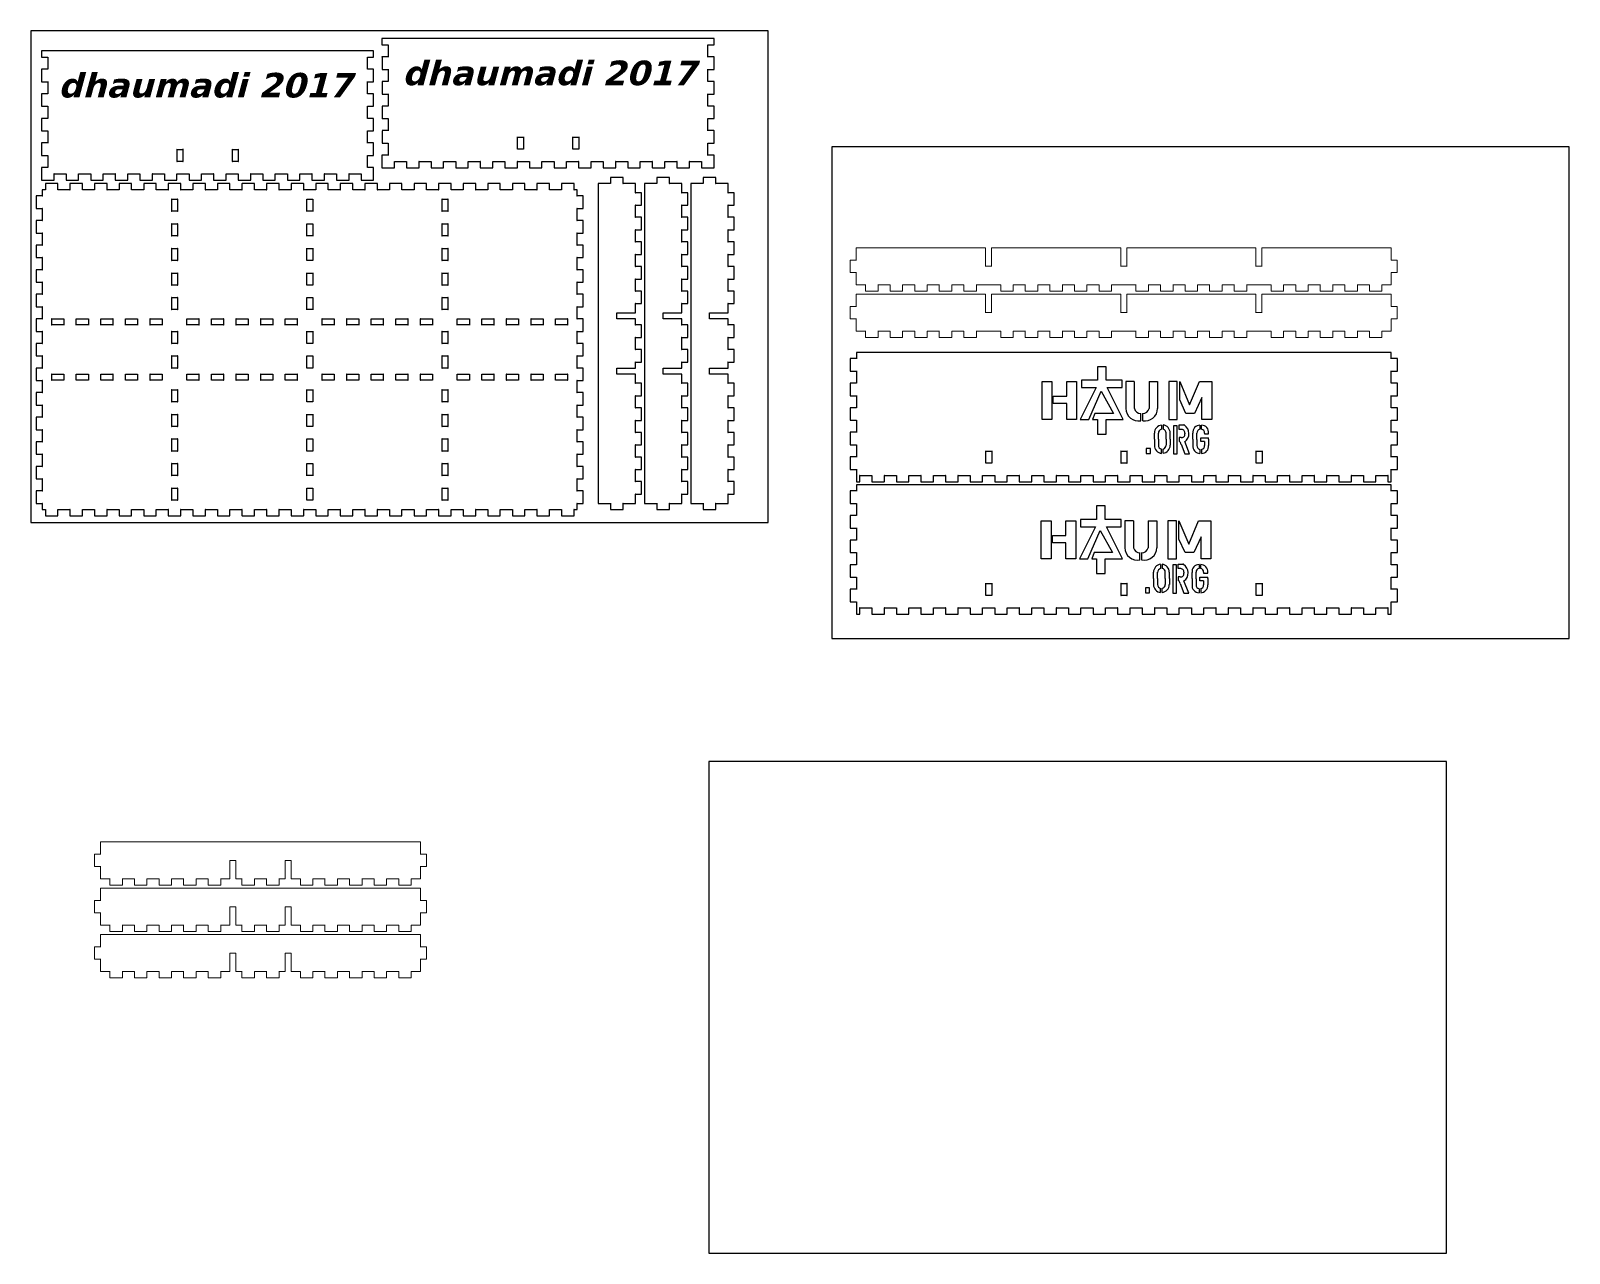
# Model space of a CAD drawing. Extents: x -52 to 1200, y -400 to 594.
import ezdxf

# ---------------------------------------------------------------- set-up
doc = ezdxf.new("R2010")
doc.units = 0
doc.layers.get('0').update_dxf_attribs({"linetype": 'CONTINUOUS', "lineweight": 5, "true_color": 0xffffff})
for name, color, linetype, lineweight, true_color in [('decoupe1', 7, 'CONTINUOUS', 25, 0x000000), ('new_logo', 1, 'CONTINUOUS', 25, 0xff0000), ('repere_echelle', 3, 'CONTINUOUS', 25, 0x00ff00)]:
    doc.layers.add(name, color=color, linetype=linetype, lineweight=lineweight, true_color=true_color)
doc.styles.add('textstyle0', font='')
doc.styles.add('textstyle1', font='')
doc.styles.get('textstyle0').set_extended_font_data('1CamBam_Stick_5', italic=True, bold=True)
doc.styles.get('textstyle1').set_extended_font_data('1CamBam_Stick_5', italic=True, bold=True)

msp = doc.modelspace()

# ---------------------------------------------------------------- texts
at = {"layer": 'decoupe1', "char_height": 10, "attachment_point": 5}
for insert, style in [((370, 560), 'textstyle1'), ((90, 550), 'textstyle0')]:
    msp.add_mtext('\\fDejaVu Sans|b1|i1|c0|p0;\\H20;dhaumadi 2017', dxfattribs=dict(at, insert=insert, style=style))

# ---------------------------------------------------------------- linework, layer by layer
at = {"color": 7, "true_color": 0xffffff}
for points in [[(619.9, 417.8), (619.9, 417.8), (619.9, 407.8)], [(725, 417.9), (620, 417.9)], [(725.1, 402.8), (725.1, 417.8)], [(729.9, 417.8), (729.9, 402.8)], [(835, 417.9), (730, 417.9)], [(835.1, 402.8), (835.1, 417.8)], [(839.9, 417.8), (839.9, 402.8)], [(945, 417.9), (840, 417.9)], [(945.1, 402.8), (945.1, 417.8)], [(949.9, 417.8), (949.9, 402.8)], [(1055, 417.9), (1055, 417.9), (950, 417.9)], [(1055.1, 407.8), (1055.1, 417.8)], [(614.9, 407.8), (614.9, 397.8)], [(620, 407.9), (615, 407.9)], [(730, 402.9), (725, 402.9)], [(840, 402.9), (835, 402.9)], [(950, 402.9), (945, 402.9)], [(1060, 407.9), (1055, 407.9)], [(1060.1, 397.8), (1060.1, 407.8)], [(615, 397.7), (620, 397.7)], [(619.9, 397.8), (619.9, 387.8)], [(1055, 397.7), (1060, 397.7)], [(1055.1, 387.8), (1055.1, 387.8), (1055.1, 397.8)], [(619.9, 380.1), (619.9, 380.1), (619.9, 370.1)], [(620, 387.7), (627.5, 387.7)], [(725, 380.2), (620, 380.2)], [(627.4, 387.8), (627.4, 382.8)], [(627.5, 382.7), (637.5, 382.7)], [(637.5, 387.7), (647.5, 387.7)], [(637.6, 382.8), (637.6, 387.8)], [(647.4, 387.8), (647.4, 382.8)], [(647.5, 382.7), (657.5, 382.7)], [(657.5, 387.7), (667.5, 387.7)], [(657.6, 382.8), (657.6, 387.8)], [(667.4, 387.8), (667.4, 382.8)], [(667.5, 382.7), (677.5, 382.7)], [(677.5, 387.7), (687.5, 387.7)], [(677.6, 382.8), (677.6, 387.8)], [(687.4, 387.8), (687.4, 382.8)], [(687.5, 382.7), (697.5, 382.7)], [(697.5, 387.7), (707.5, 387.7)], [(697.6, 382.8), (697.6, 387.8)], [(707.4, 387.8), (707.4, 382.8)], [(707.5, 382.7), (717.5, 382.7)], [(717.5, 387.7), (725, 387.7), (727.5, 387.7), (730, 387.7), (737.5, 387.7)], [(717.6, 382.8), (717.6, 387.8)], [(725.1, 365.1), (725.1, 380.1)], [(729.9, 380.1), (729.9, 365.1)], [(835, 380.2), (730, 380.2)], [(737.4, 387.8), (737.4, 382.8)], [(737.5, 382.7), (747.5, 382.7)], [(747.5, 387.7), (757.5, 387.7)], [(747.6, 382.8), (747.6, 387.8)], [(757.4, 387.8), (757.4, 382.8)], [(757.5, 382.7), (767.5, 382.7)], [(767.5, 387.7), (777.5, 387.7)], [(767.6, 382.8), (767.6, 387.8)], [(777.4, 387.8), (777.4, 382.8)], [(777.5, 382.7), (787.5, 382.7)], [(787.5, 387.7), (797.5, 387.7)], [(787.6, 382.8), (787.6, 387.8)], [(797.4, 387.8), (797.4, 382.8)], [(797.5, 382.7), (807.5, 382.7)], [(807.5, 387.7), (817.5, 387.7)], [(807.6, 382.8), (807.6, 387.8)], [(817.4, 387.8), (817.4, 382.8)], [(817.5, 382.7), (827.5, 382.7)], [(827.5, 387.7), (835, 387.7), (837.5, 387.7), (840, 387.7), (847.5, 387.7)], [(827.6, 382.8), (827.6, 387.8)], [(835.1, 365.1), (835.1, 380.1)], [(839.9, 380.1), (839.9, 365.1)], [(945, 380.2), (840, 380.2)], [(847.4, 387.8), (847.4, 382.8)], [(847.5, 382.7), (857.5, 382.7)], [(857.5, 387.7), (867.5, 387.7)], [(857.6, 382.8), (857.6, 387.8)], [(867.4, 387.8), (867.4, 382.8)], [(867.5, 382.7), (877.5, 382.7)], [(877.5, 387.7), (887.5, 387.7)], [(877.6, 382.8), (877.6, 387.8)], [(887.4, 387.8), (887.4, 382.8)], [(887.5, 382.7), (897.5, 382.7)], [(897.5, 387.7), (907.5, 387.7)], [(897.6, 382.8), (897.6, 387.8)], [(907.4, 387.8), (907.4, 382.8)], [(907.5, 382.7), (917.5, 382.7)], [(917.5, 387.7), (927.5, 387.7)], [(917.6, 382.8), (917.6, 387.8)], [(927.4, 387.8), (927.4, 382.8)], [(927.5, 382.7), (937.5, 382.7)], [(937.5, 387.7), (945, 387.7), (947.5, 387.7), (950, 387.7), (957.5, 387.7)], [(937.6, 382.8), (937.6, 387.8)], [(945.1, 365.1), (945.1, 380.1)], [(949.9, 380.1), (949.9, 365.1)], [(1055, 380.2), (1055, 380.2), (950, 380.2)], [(957.4, 387.8), (957.4, 382.8)], [(957.5, 382.7), (967.5, 382.7)], [(967.5, 387.7), (977.5, 387.7)], [(967.6, 382.8), (967.6, 387.8)], [(977.4, 387.8), (977.4, 382.8)], [(977.5, 382.7), (987.5, 382.7)], [(987.5, 387.7), (997.5, 387.7)], [(987.6, 382.8), (987.6, 387.8)], [(997.4, 387.8), (997.4, 382.8)], [(997.5, 382.7), (1007.5, 382.7)], [(1007.5, 387.7), (1017.5, 387.7)], [(1007.6, 382.8), (1007.6, 387.8)], [(1017.4, 387.8), (1017.4, 382.8)], [(1017.5, 382.7), (1027.5, 382.7)], [(1027.5, 387.7), (1037.5, 387.7)], [(1027.6, 382.8), (1027.6, 387.8)], [(1037.4, 387.8), (1037.4, 382.8)], [(1037.5, 382.7), (1047.5, 382.7)], [(1047.5, 387.7), (1055, 387.7)], [(1047.6, 382.8), (1047.6, 387.8)], [(1055.1, 370.1), (1055.1, 380.1)], [(614.9, 370.1), (614.9, 360.1)], [(620, 370.2), (615, 370.2)], [(730, 365.2), (725, 365.2)], [(840, 365.2), (835, 365.2)], [(950, 365.2), (945, 365.2)], [(1060, 370.2), (1055, 370.2)], [(1060.1, 360.1), (1060.1, 370.1)], [(615, 360), (620, 360)], [(619.9, 360.1), (619.9, 350.1)], [(1055, 360), (1060, 360)], [(1055.1, 350.1), (1055.1, 350.1), (1055.1, 360.1)], [(620, 350), (627.5, 350)], [(627.4, 350.1), (627.4, 345.1)], [(627.5, 345), (637.5, 345)], [(637.5, 350), (647.5, 350)], [(637.6, 345.1), (637.6, 350.1)], [(647.4, 350.1), (647.4, 345.1)], [(647.5, 345), (657.5, 345)], [(657.5, 350), (667.5, 350)], [(657.6, 345.1), (657.6, 350.1)], [(667.4, 350.1), (667.4, 345.1)], [(667.5, 345), (677.5, 345)], [(677.5, 350), (687.5, 350)], [(677.6, 345.1), (677.6, 350.1)], [(687.4, 350.1), (687.4, 345.1)], [(687.5, 345), (697.5, 345)], [(697.5, 350), (707.5, 350)], [(697.6, 345.1), (697.6, 350.1)], [(707.4, 350.1), (707.4, 345.1)], [(707.5, 345), (717.5, 345)], [(717.5, 350), (725, 350), (727.5, 350), (730, 350), (737.5, 350)], [(717.6, 345.1), (717.6, 350.1)], [(737.4, 350.1), (737.4, 345.1)], [(737.5, 345), (747.5, 345)], [(747.5, 350), (757.5, 350)], [(747.6, 345.1), (747.6, 350.1)], [(757.4, 350.1), (757.4, 345.1)], [(757.5, 345), (767.5, 345)], [(767.5, 350), (777.5, 350)], [(767.6, 345.1), (767.6, 350.1)], [(777.4, 350.1), (777.4, 345.1)], [(777.5, 345), (787.5, 345)], [(787.5, 350), (797.5, 350)], [(787.6, 345.1), (787.6, 350.1)], [(797.4, 350.1), (797.4, 345.1)], [(797.5, 345), (807.5, 345)], [(807.5, 350), (817.5, 350)], [(807.6, 345.1), (807.6, 350.1)], [(817.4, 350.1), (817.4, 345.1)], [(817.5, 345), (827.5, 345)], [(827.5, 350), (835, 350), (837.5, 350), (840, 350), (847.5, 350)], [(827.6, 345.1), (827.6, 350.1)], [(847.4, 350.1), (847.4, 345.1)], [(847.5, 345), (857.5, 345)], [(857.5, 350), (867.5, 350)], [(857.6, 345.1), (857.6, 350.1)], [(867.4, 350.1), (867.4, 345.1)], [(867.5, 345), (877.5, 345)], [(877.5, 350), (887.5, 350)], [(877.6, 345.1), (877.6, 350.1)], [(887.4, 350.1), (887.4, 345.1)], [(887.5, 345), (897.5, 345)], [(897.5, 350), (907.5, 350)], [(897.6, 345.1), (897.6, 350.1)], [(907.4, 350.1), (907.4, 345.1)], [(907.5, 345), (917.5, 345)], [(917.5, 350), (927.5, 350)], [(917.6, 345.1), (917.6, 350.1)], [(927.4, 350.1), (927.4, 345.1)], [(927.5, 345), (937.5, 345)], [(937.5, 350), (945, 350), (947.5, 350), (950, 350), (957.5, 350)], [(937.6, 345.1), (937.6, 350.1)], [(957.4, 350.1), (957.4, 345.1)], [(957.5, 345), (967.5, 345)], [(967.5, 350), (977.5, 350)], [(967.6, 345.1), (967.6, 350.1)], [(977.4, 350.1), (977.4, 345.1)], [(977.5, 345), (987.5, 345)], [(987.5, 350), (997.5, 350)], [(987.6, 345.1), (987.6, 350.1)], [(997.4, 350.1), (997.4, 345.1)], [(997.5, 345), (1007.5, 345)], [(1007.5, 350), (1017.5, 350)], [(1007.6, 345.1), (1007.6, 350.1)], [(1017.4, 350.1), (1017.4, 345.1)], [(1017.5, 345), (1027.5, 345)], [(1027.5, 350), (1037.5, 350)], [(1027.6, 345.1), (1027.6, 350.1)], [(1037.4, 350.1), (1037.4, 345.1)], [(1037.5, 345), (1047.5, 345)], [(1047.5, 350), (1055, 350)], [(1047.6, 345.1), (1047.6, 350.1)], [(5, -65.4), (5, -65.4), (5, -75.4)], [(265.1, -65.3), (265.1, -65.3), (5.1, -65.3)], [(265.2, -75.4), (265.2, -65.4)], [(0, -75.4), (0, -85.4)], [(5.1, -75.3), (0.1, -75.3)], [(0.1, -85.5), (5.1, -85.5)], [(5, -85.4), (5, -95.4)], [(110.1, -80.5), (115.1, -80.5)], [(110.2, -95.4), (110.2, -80.4)], [(115, -80.4), (115, -95.4)], [(155.1, -80.5), (160.1, -80.5)], [(155.2, -95.4), (155.2, -80.4)], [(160, -80.4), (160, -95.4)], [(270.1, -75.3), (265.1, -75.3)], [(265.1, -85.5), (270.1, -85.5)], [(265.2, -95.4), (265.2, -95.4), (265.2, -85.4)], [(270.2, -85.4), (270.2, -75.4)], [(5.1, -95.5), (12.6, -95.5)], [(12.5, -95.4), (12.5, -100.4)], [(22.6, -95.5), (32.6, -95.5)], [(22.7, -100.4), (22.7, -95.4)], [(32.5, -95.4), (32.5, -100.4)], [(42.6, -95.5), (52.6, -95.5)], [(42.7, -100.4), (42.7, -95.4)], [(52.5, -95.4), (52.5, -100.4)], [(62.6, -95.5), (72.6, -95.5)], [(62.7, -100.4), (62.7, -95.4)], [(72.5, -95.4), (72.5, -100.4)], [(82.6, -95.5), (92.6, -95.5)], [(82.7, -100.4), (82.7, -95.4)], [(92.5, -95.4), (92.5, -100.4)], [(102.6, -95.5), (110.1, -95.5)], [(102.7, -100.4), (102.7, -95.4)], [(115.1, -95.5), (120.1, -95.5)], [(120, -95.4), (120, -100.4)], [(130.1, -95.5), (140.1, -95.5)], [(130.2, -100.4), (130.2, -95.4)], [(140, -95.4), (140, -100.4)], [(150.1, -95.5), (155.1, -95.5)], [(150.2, -100.4), (150.2, -95.4)], [(160.1, -95.5), (167.6, -95.5)], [(167.5, -95.4), (167.5, -100.4)], [(177.6, -95.5), (187.6, -95.5)], [(177.7, -100.4), (177.7, -95.4)], [(187.5, -95.4), (187.5, -100.4)], [(197.6, -95.5), (207.6, -95.5)], [(197.7, -100.4), (197.7, -95.4)], [(207.5, -95.4), (207.5, -100.4)], [(217.6, -95.5), (227.6, -95.5)], [(217.7, -100.4), (217.7, -95.4)], [(227.5, -95.4), (227.5, -100.4)], [(237.6, -95.5), (247.6, -95.5)], [(237.7, -100.4), (237.7, -95.4)], [(247.5, -95.4), (247.5, -100.4)], [(257.6, -95.5), (265.1, -95.5)], [(257.7, -100.4), (257.7, -95.4)], [(5, -103.1), (5, -103.1), (5, -113.1)], [(265.1, -103), (265.1, -103), (5.1, -103)], [(12.6, -100.5), (22.6, -100.5)], [(32.6, -100.5), (42.6, -100.5)], [(52.6, -100.5), (62.6, -100.5)], [(72.6, -100.5), (82.6, -100.5)], [(92.6, -100.5), (102.6, -100.5)], [(120.1, -100.5), (130.1, -100.5)], [(140.1, -100.5), (150.1, -100.5)], [(167.6, -100.5), (177.6, -100.5)], [(187.6, -100.5), (197.6, -100.5)], [(207.6, -100.5), (217.6, -100.5)], [(227.6, -100.5), (237.6, -100.5)], [(247.6, -100.5), (257.6, -100.5)], [(265.2, -113.1), (265.2, -103.1)], [(0, -113.1), (0, -123.1)], [(5.1, -113), (0.1, -113)], [(0.1, -123.2), (5.1, -123.2)], [(5, -123.1), (5, -133.1)], [(110.1, -118.2), (115.1, -118.2)], [(110.2, -133.1), (110.2, -118.1)], [(115, -118.1), (115, -133.1)], [(155.1, -118.2), (160.1, -118.2)], [(155.2, -133.1), (155.2, -118.1)], [(160, -118.1), (160, -133.1)], [(270.1, -113), (265.1, -113)], [(265.1, -123.2), (270.1, -123.2)], [(265.2, -133.1), (265.2, -133.1), (265.2, -123.1)], [(270.2, -123.1), (270.2, -113.1)], [(5.1, -133.2), (12.6, -133.2)], [(12.5, -133.1), (12.5, -138.1)], [(22.6, -133.2), (32.6, -133.2)], [(22.7, -138.1), (22.7, -133.1)], [(32.5, -133.1), (32.5, -138.1)], [(42.6, -133.2), (52.6, -133.2)], [(42.7, -138.1), (42.7, -133.1)], [(52.5, -133.1), (52.5, -138.1)], [(62.6, -133.2), (72.6, -133.2)], [(62.7, -138.1), (62.7, -133.1)], [(72.5, -133.1), (72.5, -138.1)], [(82.6, -133.2), (92.6, -133.2)], [(82.7, -138.1), (82.7, -133.1)], [(92.5, -133.1), (92.5, -138.1)], [(102.6, -133.2), (110.1, -133.2)], [(102.7, -138.1), (102.7, -133.1)], [(115.1, -133.2), (120.1, -133.2)], [(120, -133.1), (120, -138.1)], [(130.1, -133.2), (140.1, -133.2)], [(130.2, -138.1), (130.2, -133.1)], [(140, -133.1), (140, -138.1)], [(150.1, -133.2), (155.1, -133.2)], [(150.2, -138.1), (150.2, -133.1)], [(160.1, -133.2), (167.6, -133.2)], [(167.5, -133.1), (167.5, -138.1)], [(177.6, -133.2), (187.6, -133.2)], [(177.7, -138.1), (177.7, -133.1)], [(187.5, -133.1), (187.5, -138.1)], [(197.6, -133.2), (207.6, -133.2)], [(197.7, -138.1), (197.7, -133.1)], [(207.5, -133.1), (207.5, -138.1)], [(217.6, -133.2), (227.6, -133.2)], [(217.7, -138.1), (217.7, -133.1)], [(227.5, -133.1), (227.5, -138.1)], [(237.6, -133.2), (247.6, -133.2)], [(237.7, -138.1), (237.7, -133.1)], [(247.5, -133.1), (247.5, -138.1)], [(257.6, -133.2), (265.1, -133.2)], [(257.7, -138.1), (257.7, -133.1)], [(5, -140.8), (5, -140.8), (5, -150.8)], [(265.1, -140.7), (265.1, -140.7), (5.1, -140.7)], [(12.6, -138.2), (22.6, -138.2)], [(32.6, -138.2), (42.6, -138.2)], [(52.6, -138.2), (62.6, -138.2)], [(72.6, -138.2), (82.6, -138.2)], [(92.6, -138.2), (102.6, -138.2)], [(120.1, -138.2), (130.1, -138.2)], [(140.1, -138.2), (150.1, -138.2)], [(167.6, -138.2), (177.6, -138.2)], [(187.6, -138.2), (197.6, -138.2)], [(207.6, -138.2), (217.6, -138.2)], [(227.6, -138.2), (237.6, -138.2)], [(247.6, -138.2), (257.6, -138.2)], [(265.2, -150.8), (265.2, -140.8)], [(0, -150.8), (0, -160.8)], [(5.1, -150.7), (0.1, -150.7)], [(0.1, -160.9), (5.1, -160.9)], [(5, -160.8), (5, -170.8)], [(110.1, -155.9), (115.1, -155.9)], [(110.2, -170.8), (110.2, -155.8)], [(115, -155.8), (115, -170.8)], [(155.1, -155.9), (160.1, -155.9)], [(155.2, -170.8), (155.2, -155.8)], [(160, -155.8), (160, -170.8)], [(270.1, -150.7), (265.1, -150.7)], [(265.1, -160.9), (270.1, -160.9)], [(265.2, -170.8), (265.2, -170.8), (265.2, -160.8)], [(270.2, -160.8), (270.2, -150.8)], [(5.1, -170.9), (12.6, -170.9)], [(12.5, -170.8), (12.5, -175.8)], [(22.6, -170.9), (32.6, -170.9)], [(22.7, -175.8), (22.7, -170.8)], [(32.5, -170.8), (32.5, -175.8)], [(42.6, -170.9), (52.6, -170.9)], [(42.7, -175.8), (42.7, -170.8)], [(52.5, -170.8), (52.5, -175.8)], [(62.6, -170.9), (72.6, -170.9)], [(62.7, -175.8), (62.7, -170.8)], [(72.5, -170.8), (72.5, -175.8)], [(82.6, -170.9), (92.6, -170.9)], [(82.7, -175.8), (82.7, -170.8)], [(92.5, -170.8), (92.5, -175.8)], [(102.6, -170.9), (110.1, -170.9)], [(102.7, -175.8), (102.7, -170.8)], [(115.1, -170.9), (120.1, -170.9)], [(120, -170.8), (120, -175.8)], [(130.1, -170.9), (140.1, -170.9)], [(130.2, -175.8), (130.2, -170.8)], [(140, -170.8), (140, -175.8)], [(150.1, -170.9), (155.1, -170.9)], [(150.2, -175.8), (150.2, -170.8)], [(160.1, -170.9), (167.6, -170.9)], [(167.5, -170.8), (167.5, -175.8)], [(177.6, -170.9), (187.6, -170.9)], [(177.7, -175.8), (177.7, -170.8)], [(187.5, -170.8), (187.5, -175.8)], [(197.6, -170.9), (207.6, -170.9)], [(197.7, -175.8), (197.7, -170.8)], [(207.5, -170.8), (207.5, -175.8)], [(217.6, -170.9), (227.6, -170.9)], [(217.7, -175.8), (217.7, -170.8)], [(227.5, -170.8), (227.5, -175.8)], [(237.6, -170.9), (247.6, -170.9)], [(237.7, -175.8), (237.7, -170.8)], [(247.5, -170.8), (247.5, -175.8)], [(257.6, -170.9), (265.1, -170.9)], [(257.7, -175.8), (257.7, -170.8)], [(12.6, -175.9), (22.6, -175.9)], [(32.6, -175.9), (42.6, -175.9)], [(52.6, -175.9), (62.6, -175.9)], [(72.6, -175.9), (82.6, -175.9)], [(92.6, -175.9), (102.6, -175.9)], [(120.1, -175.9), (130.1, -175.9)], [(140.1, -175.9), (150.1, -175.9)], [(167.6, -175.9), (177.6, -175.9)], [(187.6, -175.9), (197.6, -175.9)], [(207.6, -175.9), (217.6, -175.9)], [(227.6, -175.9), (237.6, -175.9)], [(247.6, -175.9), (257.6, -175.9)]]:
    msp.add_lwpolyline(points, dxfattribs=at)
for points in [[(620, 417.9), (619.9, 417.9), (619.9, 417.9), (619.9, 417.8)], [(725.1, 417.8), (725.1, 417.9), (725.1, 417.9), (725, 417.9)], [(730, 417.9), (729.9, 417.9), (729.9, 417.9), (729.9, 417.8)], [(835.1, 417.8), (835.1, 417.9), (835.1, 417.9), (835, 417.9)], [(840, 417.9), (839.9, 417.9), (839.9, 417.9), (839.9, 417.8)], [(945.1, 417.8), (945.1, 417.9), (945.1, 417.9), (945, 417.9)], [(950, 417.9), (949.9, 417.9), (949.9, 417.9), (949.9, 417.8)], [(1055.1, 417.8), (1055.1, 417.9), (1055.1, 417.9), (1055, 417.9)], [(615, 407.9), (614.9, 407.9), (614.9, 407.9), (614.9, 407.8)], [(619.9, 407.8), (619.9, 407.9), (619.9, 407.9), (620, 407.9)], [(725, 402.9), (725.1, 402.9), (725.1, 402.9), (725.1, 402.8)], [(729.9, 402.8), (729.9, 402.9), (729.9, 402.9), (730, 402.9)], [(835, 402.9), (835.1, 402.9), (835.1, 402.9), (835.1, 402.8)], [(839.9, 402.8), (839.9, 402.9), (839.9, 402.9), (840, 402.9)], [(945, 402.9), (945.1, 402.9), (945.1, 402.9), (945.1, 402.8)], [(949.9, 402.8), (949.9, 402.9), (949.9, 402.9), (950, 402.9)], [(1055, 407.9), (1055.1, 407.9), (1055.1, 407.9), (1055.1, 407.8)], [(1060.1, 407.8), (1060.1, 407.9), (1060.1, 407.9), (1060, 407.9)], [(614.9, 397.8), (614.9, 397.7), (614.9, 397.7), (615, 397.7)], [(620, 397.7), (619.9, 397.7), (619.9, 397.7), (619.9, 397.8)], [(1055.1, 397.8), (1055.1, 397.7), (1055.1, 397.7), (1055, 397.7)], [(1060, 397.7), (1060.1, 397.7), (1060.1, 397.7), (1060.1, 397.8)], [(619.9, 387.8), (619.9, 387.7), (619.9, 387.7), (620, 387.7)], [(620, 380.2), (619.9, 380.2), (619.9, 380.2), (619.9, 380.1)], [(627.5, 387.7), (627.4, 387.7), (627.4, 387.7), (627.4, 387.8)], [(627.4, 382.8), (627.4, 382.7), (627.4, 382.7), (627.5, 382.7)], [(637.6, 387.8), (637.6, 387.7), (637.6, 387.7), (637.5, 387.7)], [(637.5, 382.7), (637.6, 382.7), (637.6, 382.7), (637.6, 382.8)], [(647.5, 387.7), (647.4, 387.7), (647.4, 387.7), (647.4, 387.8)], [(647.4, 382.8), (647.4, 382.7), (647.4, 382.7), (647.5, 382.7)], [(657.6, 387.8), (657.6, 387.7), (657.6, 387.7), (657.5, 387.7)], [(657.5, 382.7), (657.6, 382.7), (657.6, 382.7), (657.6, 382.8)], [(667.5, 387.7), (667.4, 387.7), (667.4, 387.7), (667.4, 387.8)], [(667.4, 382.8), (667.4, 382.7), (667.4, 382.7), (667.5, 382.7)], [(677.6, 387.8), (677.6, 387.7), (677.6, 387.7), (677.5, 387.7)], [(677.5, 382.7), (677.6, 382.7), (677.6, 382.7), (677.6, 382.8)], [(687.5, 387.7), (687.4, 387.7), (687.4, 387.7), (687.4, 387.8)], [(687.4, 382.8), (687.4, 382.7), (687.4, 382.7), (687.5, 382.7)], [(697.6, 387.8), (697.6, 387.7), (697.6, 387.7), (697.5, 387.7)], [(697.5, 382.7), (697.6, 382.7), (697.6, 382.7), (697.6, 382.8)], [(707.5, 387.7), (707.4, 387.7), (707.4, 387.7), (707.4, 387.8)], [(707.4, 382.8), (707.4, 382.7), (707.4, 382.7), (707.5, 382.7)], [(717.6, 387.8), (717.6, 387.7), (717.6, 387.7), (717.5, 387.7)], [(717.5, 382.7), (717.6, 382.7), (717.6, 382.7), (717.6, 382.8)], [(725.1, 380.1), (725.1, 380.2), (725.1, 380.2), (725, 380.2)], [(730, 380.2), (729.9, 380.2), (729.9, 380.2), (729.9, 380.1)], [(737.5, 387.7), (737.4, 387.7), (737.4, 387.7), (737.4, 387.8)], [(737.4, 382.8), (737.4, 382.7), (737.4, 382.7), (737.5, 382.7)], [(747.6, 387.8), (747.6, 387.7), (747.6, 387.7), (747.5, 387.7)], [(747.5, 382.7), (747.6, 382.7), (747.6, 382.7), (747.6, 382.8)], [(757.5, 387.7), (757.4, 387.7), (757.4, 387.7), (757.4, 387.8)], [(757.4, 382.8), (757.4, 382.7), (757.4, 382.7), (757.5, 382.7)], [(767.6, 387.8), (767.6, 387.7), (767.6, 387.7), (767.5, 387.7)], [(767.5, 382.7), (767.6, 382.7), (767.6, 382.7), (767.6, 382.8)], [(777.5, 387.7), (777.4, 387.7), (777.4, 387.7), (777.4, 387.8)], [(777.4, 382.8), (777.4, 382.7), (777.4, 382.7), (777.5, 382.7)], [(787.6, 387.8), (787.6, 387.7), (787.6, 387.7), (787.5, 387.7)], [(787.5, 382.7), (787.6, 382.7), (787.6, 382.7), (787.6, 382.8)], [(797.5, 387.7), (797.4, 387.7), (797.4, 387.7), (797.4, 387.8)], [(797.4, 382.8), (797.4, 382.7), (797.4, 382.7), (797.5, 382.7)], [(807.6, 387.8), (807.6, 387.7), (807.6, 387.7), (807.5, 387.7)], [(807.5, 382.7), (807.6, 382.7), (807.6, 382.7), (807.6, 382.8)], [(817.5, 387.7), (817.4, 387.7), (817.4, 387.7), (817.4, 387.8)], [(817.4, 382.8), (817.4, 382.7), (817.4, 382.7), (817.5, 382.7)], [(827.6, 387.8), (827.6, 387.7), (827.6, 387.7), (827.5, 387.7)], [(827.5, 382.7), (827.6, 382.7), (827.6, 382.7), (827.6, 382.8)], [(835.1, 380.1), (835.1, 380.2), (835.1, 380.2), (835, 380.2)], [(840, 380.2), (839.9, 380.2), (839.9, 380.2), (839.9, 380.1)], [(847.5, 387.7), (847.4, 387.7), (847.4, 387.7), (847.4, 387.8)], [(847.4, 382.8), (847.4, 382.7), (847.4, 382.7), (847.5, 382.7)], [(857.6, 387.8), (857.6, 387.7), (857.6, 387.7), (857.5, 387.7)], [(857.5, 382.7), (857.6, 382.7), (857.6, 382.7), (857.6, 382.8)], [(867.5, 387.7), (867.4, 387.7), (867.4, 387.7), (867.4, 387.8)], [(867.4, 382.8), (867.4, 382.7), (867.4, 382.7), (867.5, 382.7)], [(877.6, 387.8), (877.6, 387.7), (877.6, 387.7), (877.5, 387.7)], [(877.5, 382.7), (877.6, 382.7), (877.6, 382.7), (877.6, 382.8)], [(887.5, 387.7), (887.4, 387.7), (887.4, 387.7), (887.4, 387.8)], [(887.4, 382.8), (887.4, 382.7), (887.4, 382.7), (887.5, 382.7)], [(897.6, 387.8), (897.6, 387.7), (897.6, 387.7), (897.5, 387.7)], [(897.5, 382.7), (897.6, 382.7), (897.6, 382.7), (897.6, 382.8)], [(907.5, 387.7), (907.4, 387.7), (907.4, 387.7), (907.4, 387.8)], [(907.4, 382.8), (907.4, 382.7), (907.4, 382.7), (907.5, 382.7)], [(917.6, 387.8), (917.6, 387.7), (917.6, 387.7), (917.5, 387.7)], [(917.5, 382.7), (917.6, 382.7), (917.6, 382.7), (917.6, 382.8)], [(927.5, 387.7), (927.4, 387.7), (927.4, 387.7), (927.4, 387.8)], [(927.4, 382.8), (927.4, 382.7), (927.4, 382.7), (927.5, 382.7)], [(937.6, 387.8), (937.6, 387.7), (937.6, 387.7), (937.5, 387.7)], [(937.5, 382.7), (937.6, 382.7), (937.6, 382.7), (937.6, 382.8)], [(945.1, 380.1), (945.1, 380.2), (945.1, 380.2), (945, 380.2)], [(950, 380.2), (949.9, 380.2), (949.9, 380.2), (949.9, 380.1)], [(957.5, 387.7), (957.4, 387.7), (957.4, 387.7), (957.4, 387.8)], [(957.4, 382.8), (957.4, 382.7), (957.4, 382.7), (957.5, 382.7)], [(967.6, 387.8), (967.6, 387.7), (967.6, 387.7), (967.5, 387.7)], [(967.5, 382.7), (967.6, 382.7), (967.6, 382.7), (967.6, 382.8)], [(977.5, 387.7), (977.4, 387.7), (977.4, 387.7), (977.4, 387.8)], [(977.4, 382.8), (977.4, 382.7), (977.4, 382.7), (977.5, 382.7)], [(987.6, 387.8), (987.6, 387.7), (987.6, 387.7), (987.5, 387.7)], [(987.5, 382.7), (987.6, 382.7), (987.6, 382.7), (987.6, 382.8)], [(997.5, 387.7), (997.4, 387.7), (997.4, 387.7), (997.4, 387.8)], [(997.4, 382.8), (997.4, 382.7), (997.4, 382.7), (997.5, 382.7)], [(1007.6, 387.8), (1007.6, 387.7), (1007.6, 387.7), (1007.5, 387.7)], [(1007.5, 382.7), (1007.6, 382.7), (1007.6, 382.7), (1007.6, 382.8)], [(1017.5, 387.7), (1017.4, 387.7), (1017.4, 387.7), (1017.4, 387.8)], [(1017.4, 382.8), (1017.4, 382.7), (1017.4, 382.7), (1017.5, 382.7)], [(1027.6, 387.8), (1027.6, 387.7), (1027.6, 387.7), (1027.5, 387.7)], [(1027.5, 382.7), (1027.6, 382.7), (1027.6, 382.7), (1027.6, 382.8)], [(1037.5, 387.7), (1037.4, 387.7), (1037.4, 387.7), (1037.4, 387.8)], [(1037.4, 382.8), (1037.4, 382.7), (1037.4, 382.7), (1037.5, 382.7)], [(1047.6, 387.8), (1047.6, 387.7), (1047.6, 387.7), (1047.5, 387.7)], [(1047.5, 382.7), (1047.6, 382.7), (1047.6, 382.7), (1047.6, 382.8)], [(1055, 387.7), (1055.1, 387.7), (1055.1, 387.7), (1055.1, 387.8)], [(1055.1, 380.1), (1055.1, 380.2), (1055.1, 380.2), (1055, 380.2)], [(615, 370.2), (614.9, 370.2), (614.9, 370.2), (614.9, 370.1)], [(619.9, 370.1), (619.9, 370.2), (619.9, 370.2), (620, 370.2)], [(725, 365.2), (725.1, 365.2), (725.1, 365.2), (725.1, 365.1)], [(729.9, 365.1), (729.9, 365.2), (729.9, 365.2), (730, 365.2)], [(835, 365.2), (835.1, 365.2), (835.1, 365.2), (835.1, 365.1)], [(839.9, 365.1), (839.9, 365.2), (839.9, 365.2), (840, 365.2)], [(945, 365.2), (945.1, 365.2), (945.1, 365.2), (945.1, 365.1)], [(949.9, 365.1), (949.9, 365.2), (949.9, 365.2), (950, 365.2)], [(1055, 370.2), (1055.1, 370.2), (1055.1, 370.2), (1055.1, 370.1)], [(1060.1, 370.1), (1060.1, 370.2), (1060.1, 370.2), (1060, 370.2)], [(614.9, 360.1), (614.9, 360), (614.9, 360), (615, 360)], [(620, 360), (619.9, 360), (619.9, 360), (619.9, 360.1)], [(1055.1, 360.1), (1055.1, 360), (1055.1, 360), (1055, 360)], [(1060, 360), (1060.1, 360), (1060.1, 360), (1060.1, 360.1)], [(619.9, 350.1), (619.9, 350), (619.9, 350), (620, 350)], [(627.5, 350), (627.4, 350), (627.4, 350), (627.4, 350.1)], [(627.4, 345.1), (627.4, 345), (627.4, 345), (627.5, 345)], [(637.6, 350.1), (637.6, 350), (637.6, 350), (637.5, 350)], [(637.5, 345), (637.6, 345), (637.6, 345), (637.6, 345.1)], [(647.5, 350), (647.4, 350), (647.4, 350), (647.4, 350.1)], [(647.4, 345.1), (647.4, 345), (647.4, 345), (647.5, 345)], [(657.6, 350.1), (657.6, 350), (657.6, 350), (657.5, 350)], [(657.5, 345), (657.6, 345), (657.6, 345), (657.6, 345.1)], [(667.5, 350), (667.4, 350), (667.4, 350), (667.4, 350.1)], [(667.4, 345.1), (667.4, 345), (667.4, 345), (667.5, 345)], [(677.6, 350.1), (677.6, 350), (677.6, 350), (677.5, 350)], [(677.5, 345), (677.6, 345), (677.6, 345), (677.6, 345.1)], [(687.5, 350), (687.4, 350), (687.4, 350), (687.4, 350.1)], [(687.4, 345.1), (687.4, 345), (687.4, 345), (687.5, 345)], [(697.6, 350.1), (697.6, 350), (697.6, 350), (697.5, 350)], [(697.5, 345), (697.6, 345), (697.6, 345), (697.6, 345.1)], [(707.5, 350), (707.4, 350), (707.4, 350), (707.4, 350.1)], [(707.4, 345.1), (707.4, 345), (707.4, 345), (707.5, 345)], [(717.6, 350.1), (717.6, 350), (717.6, 350), (717.5, 350)], [(717.5, 345), (717.6, 345), (717.6, 345), (717.6, 345.1)], [(737.5, 350), (737.4, 350), (737.4, 350), (737.4, 350.1)], [(737.4, 345.1), (737.4, 345), (737.4, 345), (737.5, 345)], [(747.6, 350.1), (747.6, 350), (747.6, 350), (747.5, 350)], [(747.5, 345), (747.6, 345), (747.6, 345), (747.6, 345.1)], [(757.5, 350), (757.4, 350), (757.4, 350), (757.4, 350.1)], [(757.4, 345.1), (757.4, 345), (757.4, 345), (757.5, 345)], [(767.6, 350.1), (767.6, 350), (767.6, 350), (767.5, 350)], [(767.5, 345), (767.6, 345), (767.6, 345), (767.6, 345.1)], [(777.5, 350), (777.4, 350), (777.4, 350), (777.4, 350.1)], [(777.4, 345.1), (777.4, 345), (777.4, 345), (777.5, 345)], [(787.6, 350.1), (787.6, 350), (787.6, 350), (787.5, 350)], [(787.5, 345), (787.6, 345), (787.6, 345), (787.6, 345.1)], [(797.5, 350), (797.4, 350), (797.4, 350), (797.4, 350.1)], [(797.4, 345.1), (797.4, 345), (797.4, 345), (797.5, 345)], [(807.6, 350.1), (807.6, 350), (807.6, 350), (807.5, 350)], [(807.5, 345), (807.6, 345), (807.6, 345), (807.6, 345.1)], [(817.5, 350), (817.4, 350), (817.4, 350), (817.4, 350.1)], [(817.4, 345.1), (817.4, 345), (817.4, 345), (817.5, 345)], [(827.6, 350.1), (827.6, 350), (827.6, 350), (827.5, 350)], [(827.5, 345), (827.6, 345), (827.6, 345), (827.6, 345.1)], [(847.5, 350), (847.4, 350), (847.4, 350), (847.4, 350.1)], [(847.4, 345.1), (847.4, 345), (847.4, 345), (847.5, 345)], [(857.6, 350.1), (857.6, 350), (857.6, 350), (857.5, 350)], [(857.5, 345), (857.6, 345), (857.6, 345), (857.6, 345.1)], [(867.5, 350), (867.4, 350), (867.4, 350), (867.4, 350.1)], [(867.4, 345.1), (867.4, 345), (867.4, 345), (867.5, 345)], [(877.6, 350.1), (877.6, 350), (877.6, 350), (877.5, 350)], [(877.5, 345), (877.6, 345), (877.6, 345), (877.6, 345.1)], [(887.5, 350), (887.4, 350), (887.4, 350), (887.4, 350.1)], [(887.4, 345.1), (887.4, 345), (887.4, 345), (887.5, 345)], [(897.6, 350.1), (897.6, 350), (897.6, 350), (897.5, 350)], [(897.5, 345), (897.6, 345), (897.6, 345), (897.6, 345.1)], [(907.5, 350), (907.4, 350), (907.4, 350), (907.4, 350.1)], [(907.4, 345.1), (907.4, 345), (907.4, 345), (907.5, 345)], [(917.6, 350.1), (917.6, 350), (917.6, 350), (917.5, 350)], [(917.5, 345), (917.6, 345), (917.6, 345), (917.6, 345.1)], [(927.5, 350), (927.4, 350), (927.4, 350), (927.4, 350.1)], [(927.4, 345.1), (927.4, 345), (927.4, 345), (927.5, 345)], [(937.6, 350.1), (937.6, 350), (937.6, 350), (937.5, 350)], [(937.5, 345), (937.6, 345), (937.6, 345), (937.6, 345.1)], [(957.5, 350), (957.4, 350), (957.4, 350), (957.4, 350.1)], [(957.4, 345.1), (957.4, 345), (957.4, 345), (957.5, 345)], [(967.6, 350.1), (967.6, 350), (967.6, 350), (967.5, 350)], [(967.5, 345), (967.6, 345), (967.6, 345), (967.6, 345.1)], [(977.5, 350), (977.4, 350), (977.4, 350), (977.4, 350.1)], [(977.4, 345.1), (977.4, 345), (977.4, 345), (977.5, 345)], [(987.6, 350.1), (987.6, 350), (987.6, 350), (987.5, 350)], [(987.5, 345), (987.6, 345), (987.6, 345), (987.6, 345.1)], [(997.5, 350), (997.4, 350), (997.4, 350), (997.4, 350.1)], [(997.4, 345.1), (997.4, 345), (997.4, 345), (997.5, 345)], [(1007.6, 350.1), (1007.6, 350), (1007.6, 350), (1007.5, 350)], [(1007.5, 345), (1007.6, 345), (1007.6, 345), (1007.6, 345.1)], [(1017.5, 350), (1017.4, 350), (1017.4, 350), (1017.4, 350.1)], [(1017.4, 345.1), (1017.4, 345), (1017.4, 345), (1017.5, 345)], [(1027.6, 350.1), (1027.6, 350), (1027.6, 350), (1027.5, 350)], [(1027.5, 345), (1027.6, 345), (1027.6, 345), (1027.6, 345.1)], [(1037.5, 350), (1037.4, 350), (1037.4, 350), (1037.4, 350.1)], [(1037.4, 345.1), (1037.4, 345), (1037.4, 345), (1037.5, 345)], [(1047.6, 350.1), (1047.6, 350), (1047.6, 350), (1047.5, 350)], [(1047.5, 345), (1047.6, 345), (1047.6, 345), (1047.6, 345.1)], [(1055, 350), (1055.1, 350), (1055.1, 350), (1055.1, 350.1)], [(5.1, -65.3), (5, -65.3), (5, -65.3), (5, -65.4)], [(265.2, -65.4), (265.2, -65.3), (265.2, -65.3), (265.1, -65.3)], [(0.1, -75.3), (0, -75.3), (0, -75.3), (0, -75.4)], [(0, -85.4), (0, -85.5), (0, -85.5), (0.1, -85.5)], [(5, -75.4), (5, -75.3), (5, -75.3), (5.1, -75.3)], [(5.1, -85.5), (5, -85.5), (5, -85.5), (5, -85.4)], [(110.2, -80.4), (110.2, -80.5), (110.2, -80.5), (110.1, -80.5)], [(115.1, -80.5), (115, -80.5), (115, -80.5), (115, -80.4)], [(155.2, -80.4), (155.2, -80.5), (155.2, -80.5), (155.1, -80.5)], [(160.1, -80.5), (160, -80.5), (160, -80.5), (160, -80.4)], [(265.1, -75.3), (265.2, -75.3), (265.2, -75.3), (265.2, -75.4)], [(265.2, -85.4), (265.2, -85.5), (265.2, -85.5), (265.1, -85.5)], [(270.2, -75.4), (270.2, -75.3), (270.2, -75.3), (270.1, -75.3)], [(270.1, -85.5), (270.2, -85.5), (270.2, -85.5), (270.2, -85.4)], [(5, -95.4), (5, -95.5), (5, -95.5), (5.1, -95.5)], [(12.6, -95.5), (12.5, -95.5), (12.5, -95.5), (12.5, -95.4)], [(22.7, -95.4), (22.7, -95.5), (22.7, -95.5), (22.6, -95.5)], [(32.6, -95.5), (32.5, -95.5), (32.5, -95.5), (32.5, -95.4)], [(42.7, -95.4), (42.7, -95.5), (42.7, -95.5), (42.6, -95.5)], [(52.6, -95.5), (52.5, -95.5), (52.5, -95.5), (52.5, -95.4)], [(62.7, -95.4), (62.7, -95.5), (62.7, -95.5), (62.6, -95.5)], [(72.6, -95.5), (72.5, -95.5), (72.5, -95.5), (72.5, -95.4)], [(82.7, -95.4), (82.7, -95.5), (82.7, -95.5), (82.6, -95.5)], [(92.6, -95.5), (92.5, -95.5), (92.5, -95.5), (92.5, -95.4)], [(102.7, -95.4), (102.7, -95.5), (102.7, -95.5), (102.6, -95.5)], [(110.1, -95.5), (110.2, -95.5), (110.2, -95.5), (110.2, -95.4)], [(115, -95.4), (115, -95.5), (115, -95.5), (115.1, -95.5)], [(120.1, -95.5), (120, -95.5), (120, -95.5), (120, -95.4)], [(130.2, -95.4), (130.2, -95.5), (130.2, -95.5), (130.1, -95.5)], [(140.1, -95.5), (140, -95.5), (140, -95.5), (140, -95.4)], [(150.2, -95.4), (150.2, -95.5), (150.2, -95.5), (150.1, -95.5)], [(155.1, -95.5), (155.2, -95.5), (155.2, -95.5), (155.2, -95.4)], [(160, -95.4), (160, -95.5), (160, -95.5), (160.1, -95.5)], [(167.6, -95.5), (167.5, -95.5), (167.5, -95.5), (167.5, -95.4)], [(177.7, -95.4), (177.7, -95.5), (177.7, -95.5), (177.6, -95.5)], [(187.6, -95.5), (187.5, -95.5), (187.5, -95.5), (187.5, -95.4)], [(197.7, -95.4), (197.7, -95.5), (197.7, -95.5), (197.6, -95.5)], [(207.6, -95.5), (207.5, -95.5), (207.5, -95.5), (207.5, -95.4)], [(217.7, -95.4), (217.7, -95.5), (217.7, -95.5), (217.6, -95.5)], [(227.6, -95.5), (227.5, -95.5), (227.5, -95.5), (227.5, -95.4)], [(237.7, -95.4), (237.7, -95.5), (237.7, -95.5), (237.6, -95.5)], [(247.6, -95.5), (247.5, -95.5), (247.5, -95.5), (247.5, -95.4)], [(257.7, -95.4), (257.7, -95.5), (257.7, -95.5), (257.6, -95.5)], [(265.1, -95.5), (265.2, -95.5), (265.2, -95.5), (265.2, -95.4)], [(5.1, -103), (5, -103), (5, -103), (5, -103.1)], [(12.5, -100.4), (12.5, -100.5), (12.5, -100.5), (12.6, -100.5)], [(22.6, -100.5), (22.7, -100.5), (22.7, -100.5), (22.7, -100.4)], [(32.5, -100.4), (32.5, -100.5), (32.5, -100.5), (32.6, -100.5)], [(42.6, -100.5), (42.7, -100.5), (42.7, -100.5), (42.7, -100.4)], [(52.5, -100.4), (52.5, -100.5), (52.5, -100.5), (52.6, -100.5)], [(62.6, -100.5), (62.7, -100.5), (62.7, -100.5), (62.7, -100.4)], [(72.5, -100.4), (72.5, -100.5), (72.5, -100.5), (72.6, -100.5)], [(82.6, -100.5), (82.7, -100.5), (82.7, -100.5), (82.7, -100.4)], [(92.5, -100.4), (92.5, -100.5), (92.5, -100.5), (92.6, -100.5)], [(102.6, -100.5), (102.7, -100.5), (102.7, -100.5), (102.7, -100.4)], [(120, -100.4), (120, -100.5), (120, -100.5), (120.1, -100.5)], [(130.1, -100.5), (130.2, -100.5), (130.2, -100.5), (130.2, -100.4)], [(140, -100.4), (140, -100.5), (140, -100.5), (140.1, -100.5)], [(150.1, -100.5), (150.2, -100.5), (150.2, -100.5), (150.2, -100.4)], [(167.5, -100.4), (167.5, -100.5), (167.5, -100.5), (167.6, -100.5)], [(177.6, -100.5), (177.7, -100.5), (177.7, -100.5), (177.7, -100.4)], [(187.5, -100.4), (187.5, -100.5), (187.5, -100.5), (187.6, -100.5)], [(197.6, -100.5), (197.7, -100.5), (197.7, -100.5), (197.7, -100.4)], [(207.5, -100.4), (207.5, -100.5), (207.5, -100.5), (207.6, -100.5)], [(217.6, -100.5), (217.7, -100.5), (217.7, -100.5), (217.7, -100.4)], [(227.5, -100.4), (227.5, -100.5), (227.5, -100.5), (227.6, -100.5)], [(237.6, -100.5), (237.7, -100.5), (237.7, -100.5), (237.7, -100.4)], [(247.5, -100.4), (247.5, -100.5), (247.5, -100.5), (247.6, -100.5)], [(257.6, -100.5), (257.7, -100.5), (257.7, -100.5), (257.7, -100.4)], [(265.2, -103.1), (265.2, -103), (265.2, -103), (265.1, -103)], [(0.1, -113), (0, -113), (0, -113), (0, -113.1)], [(0, -123.1), (0, -123.2), (0, -123.2), (0.1, -123.2)], [(5, -113.1), (5, -113), (5, -113), (5.1, -113)], [(5.1, -123.2), (5, -123.2), (5, -123.2), (5, -123.1)], [(110.2, -118.1), (110.2, -118.2), (110.2, -118.2), (110.1, -118.2)], [(115.1, -118.2), (115, -118.2), (115, -118.2), (115, -118.1)], [(155.2, -118.1), (155.2, -118.2), (155.2, -118.2), (155.1, -118.2)], [(160.1, -118.2), (160, -118.2), (160, -118.2), (160, -118.1)], [(265.1, -113), (265.2, -113), (265.2, -113), (265.2, -113.1)], [(265.2, -123.1), (265.2, -123.2), (265.2, -123.2), (265.1, -123.2)], [(270.2, -113.1), (270.2, -113), (270.2, -113), (270.1, -113)], [(270.1, -123.2), (270.2, -123.2), (270.2, -123.2), (270.2, -123.1)], [(5, -133.1), (5, -133.2), (5, -133.2), (5.1, -133.2)], [(12.6, -133.2), (12.5, -133.2), (12.5, -133.2), (12.5, -133.1)], [(22.7, -133.1), (22.7, -133.2), (22.7, -133.2), (22.6, -133.2)], [(32.6, -133.2), (32.5, -133.2), (32.5, -133.2), (32.5, -133.1)], [(42.7, -133.1), (42.7, -133.2), (42.7, -133.2), (42.6, -133.2)], [(52.6, -133.2), (52.5, -133.2), (52.5, -133.2), (52.5, -133.1)], [(62.7, -133.1), (62.7, -133.2), (62.7, -133.2), (62.6, -133.2)], [(72.6, -133.2), (72.5, -133.2), (72.5, -133.2), (72.5, -133.1)], [(82.7, -133.1), (82.7, -133.2), (82.7, -133.2), (82.6, -133.2)], [(92.6, -133.2), (92.5, -133.2), (92.5, -133.2), (92.5, -133.1)], [(102.7, -133.1), (102.7, -133.2), (102.7, -133.2), (102.6, -133.2)], [(110.1, -133.2), (110.2, -133.2), (110.2, -133.2), (110.2, -133.1)], [(115, -133.1), (115, -133.2), (115, -133.2), (115.1, -133.2)], [(120.1, -133.2), (120, -133.2), (120, -133.2), (120, -133.1)], [(130.2, -133.1), (130.2, -133.2), (130.2, -133.2), (130.1, -133.2)], [(140.1, -133.2), (140, -133.2), (140, -133.2), (140, -133.1)], [(150.2, -133.1), (150.2, -133.2), (150.2, -133.2), (150.1, -133.2)], [(155.1, -133.2), (155.2, -133.2), (155.2, -133.2), (155.2, -133.1)], [(160, -133.1), (160, -133.2), (160, -133.2), (160.1, -133.2)], [(167.6, -133.2), (167.5, -133.2), (167.5, -133.2), (167.5, -133.1)], [(177.7, -133.1), (177.7, -133.2), (177.7, -133.2), (177.6, -133.2)], [(187.6, -133.2), (187.5, -133.2), (187.5, -133.2), (187.5, -133.1)], [(197.7, -133.1), (197.7, -133.2), (197.7, -133.2), (197.6, -133.2)], [(207.6, -133.2), (207.5, -133.2), (207.5, -133.2), (207.5, -133.1)], [(217.7, -133.1), (217.7, -133.2), (217.7, -133.2), (217.6, -133.2)], [(227.6, -133.2), (227.5, -133.2), (227.5, -133.2), (227.5, -133.1)], [(237.7, -133.1), (237.7, -133.2), (237.7, -133.2), (237.6, -133.2)], [(247.6, -133.2), (247.5, -133.2), (247.5, -133.2), (247.5, -133.1)], [(257.7, -133.1), (257.7, -133.2), (257.7, -133.2), (257.6, -133.2)], [(265.1, -133.2), (265.2, -133.2), (265.2, -133.2), (265.2, -133.1)], [(5.1, -140.7), (5, -140.7), (5, -140.7), (5, -140.8)], [(12.5, -138.1), (12.5, -138.2), (12.5, -138.2), (12.6, -138.2)], [(22.6, -138.2), (22.7, -138.2), (22.7, -138.2), (22.7, -138.1)], [(32.5, -138.1), (32.5, -138.2), (32.5, -138.2), (32.6, -138.2)], [(42.6, -138.2), (42.7, -138.2), (42.7, -138.2), (42.7, -138.1)], [(52.5, -138.1), (52.5, -138.2), (52.5, -138.2), (52.6, -138.2)], [(62.6, -138.2), (62.7, -138.2), (62.7, -138.2), (62.7, -138.1)], [(72.5, -138.1), (72.5, -138.2), (72.5, -138.2), (72.6, -138.2)], [(82.6, -138.2), (82.7, -138.2), (82.7, -138.2), (82.7, -138.1)], [(92.5, -138.1), (92.5, -138.2), (92.5, -138.2), (92.6, -138.2)], [(102.6, -138.2), (102.7, -138.2), (102.7, -138.2), (102.7, -138.1)], [(120, -138.1), (120, -138.2), (120, -138.2), (120.1, -138.2)], [(130.1, -138.2), (130.2, -138.2), (130.2, -138.2), (130.2, -138.1)], [(140, -138.1), (140, -138.2), (140, -138.2), (140.1, -138.2)], [(150.1, -138.2), (150.2, -138.2), (150.2, -138.2), (150.2, -138.1)], [(167.5, -138.1), (167.5, -138.2), (167.5, -138.2), (167.6, -138.2)], [(177.6, -138.2), (177.7, -138.2), (177.7, -138.2), (177.7, -138.1)], [(187.5, -138.1), (187.5, -138.2), (187.5, -138.2), (187.6, -138.2)], [(197.6, -138.2), (197.7, -138.2), (197.7, -138.2), (197.7, -138.1)], [(207.5, -138.1), (207.5, -138.2), (207.5, -138.2), (207.6, -138.2)], [(217.6, -138.2), (217.7, -138.2), (217.7, -138.2), (217.7, -138.1)], [(227.5, -138.1), (227.5, -138.2), (227.5, -138.2), (227.6, -138.2)], [(237.6, -138.2), (237.7, -138.2), (237.7, -138.2), (237.7, -138.1)], [(247.5, -138.1), (247.5, -138.2), (247.5, -138.2), (247.6, -138.2)], [(257.6, -138.2), (257.7, -138.2), (257.7, -138.2), (257.7, -138.1)], [(265.2, -140.8), (265.2, -140.7), (265.2, -140.7), (265.1, -140.7)], [(0.1, -150.7), (0, -150.7), (0, -150.7), (0, -150.8)], [(0, -160.8), (0, -160.9), (0, -160.9), (0.1, -160.9)], [(5, -150.8), (5, -150.7), (5, -150.7), (5.1, -150.7)], [(5.1, -160.9), (5, -160.9), (5, -160.9), (5, -160.8)], [(110.2, -155.8), (110.2, -155.9), (110.2, -155.9), (110.1, -155.9)], [(115.1, -155.9), (115, -155.9), (115, -155.9), (115, -155.8)], [(155.2, -155.8), (155.2, -155.9), (155.2, -155.9), (155.1, -155.9)], [(160.1, -155.9), (160, -155.9), (160, -155.9), (160, -155.8)], [(265.1, -150.7), (265.2, -150.7), (265.2, -150.7), (265.2, -150.8)], [(265.2, -160.8), (265.2, -160.9), (265.2, -160.9), (265.1, -160.9)], [(270.2, -150.8), (270.2, -150.7), (270.2, -150.7), (270.1, -150.7)], [(270.1, -160.9), (270.2, -160.9), (270.2, -160.9), (270.2, -160.8)], [(5, -170.8), (5, -170.9), (5, -170.9), (5.1, -170.9)], [(12.6, -170.9), (12.5, -170.9), (12.5, -170.9), (12.5, -170.8)], [(22.7, -170.8), (22.7, -170.9), (22.7, -170.9), (22.6, -170.9)], [(32.6, -170.9), (32.5, -170.9), (32.5, -170.9), (32.5, -170.8)], [(42.7, -170.8), (42.7, -170.9), (42.7, -170.9), (42.6, -170.9)], [(52.6, -170.9), (52.5, -170.9), (52.5, -170.9), (52.5, -170.8)], [(62.7, -170.8), (62.7, -170.9), (62.7, -170.9), (62.6, -170.9)], [(72.6, -170.9), (72.5, -170.9), (72.5, -170.9), (72.5, -170.8)], [(82.7, -170.8), (82.7, -170.9), (82.7, -170.9), (82.6, -170.9)], [(92.6, -170.9), (92.5, -170.9), (92.5, -170.9), (92.5, -170.8)], [(102.7, -170.8), (102.7, -170.9), (102.7, -170.9), (102.6, -170.9)], [(110.1, -170.9), (110.2, -170.9), (110.2, -170.9), (110.2, -170.8)], [(115, -170.8), (115, -170.9), (115, -170.9), (115.1, -170.9)], [(120.1, -170.9), (120, -170.9), (120, -170.9), (120, -170.8)], [(130.2, -170.8), (130.2, -170.9), (130.2, -170.9), (130.1, -170.9)], [(140.1, -170.9), (140, -170.9), (140, -170.9), (140, -170.8)], [(150.2, -170.8), (150.2, -170.9), (150.2, -170.9), (150.1, -170.9)], [(155.1, -170.9), (155.2, -170.9), (155.2, -170.9), (155.2, -170.8)], [(160, -170.8), (160, -170.9), (160, -170.9), (160.1, -170.9)], [(167.6, -170.9), (167.5, -170.9), (167.5, -170.9), (167.5, -170.8)], [(177.7, -170.8), (177.7, -170.9), (177.7, -170.9), (177.6, -170.9)], [(187.6, -170.9), (187.5, -170.9), (187.5, -170.9), (187.5, -170.8)], [(197.7, -170.8), (197.7, -170.9), (197.7, -170.9), (197.6, -170.9)], [(207.6, -170.9), (207.5, -170.9), (207.5, -170.9), (207.5, -170.8)], [(217.7, -170.8), (217.7, -170.9), (217.7, -170.9), (217.6, -170.9)], [(227.6, -170.9), (227.5, -170.9), (227.5, -170.9), (227.5, -170.8)], [(237.7, -170.8), (237.7, -170.9), (237.7, -170.9), (237.6, -170.9)], [(247.6, -170.9), (247.5, -170.9), (247.5, -170.9), (247.5, -170.8)], [(257.7, -170.8), (257.7, -170.9), (257.7, -170.9), (257.6, -170.9)], [(265.1, -170.9), (265.2, -170.9), (265.2, -170.9), (265.2, -170.8)], [(12.5, -175.8), (12.5, -175.9), (12.5, -175.9), (12.6, -175.9)], [(22.6, -175.9), (22.7, -175.9), (22.7, -175.9), (22.7, -175.8)], [(32.5, -175.8), (32.5, -175.9), (32.5, -175.9), (32.6, -175.9)], [(42.6, -175.9), (42.7, -175.9), (42.7, -175.9), (42.7, -175.8)], [(52.5, -175.8), (52.5, -175.9), (52.5, -175.9), (52.6, -175.9)], [(62.6, -175.9), (62.7, -175.9), (62.7, -175.9), (62.7, -175.8)], [(72.5, -175.8), (72.5, -175.9), (72.5, -175.9), (72.6, -175.9)], [(82.6, -175.9), (82.7, -175.9), (82.7, -175.9), (82.7, -175.8)], [(92.5, -175.8), (92.5, -175.9), (92.5, -175.9), (92.6, -175.9)], [(102.6, -175.9), (102.7, -175.9), (102.7, -175.9), (102.7, -175.8)], [(120, -175.8), (120, -175.9), (120, -175.9), (120.1, -175.9)], [(130.1, -175.9), (130.2, -175.9), (130.2, -175.9), (130.2, -175.8)], [(140, -175.8), (140, -175.9), (140, -175.9), (140.1, -175.9)], [(150.1, -175.9), (150.2, -175.9), (150.2, -175.9), (150.2, -175.8)], [(167.5, -175.8), (167.5, -175.9), (167.5, -175.9), (167.6, -175.9)], [(177.6, -175.9), (177.7, -175.9), (177.7, -175.9), (177.7, -175.8)], [(187.5, -175.8), (187.5, -175.9), (187.5, -175.9), (187.6, -175.9)], [(197.6, -175.9), (197.7, -175.9), (197.7, -175.9), (197.7, -175.8)], [(207.5, -175.8), (207.5, -175.9), (207.5, -175.9), (207.6, -175.9)], [(217.6, -175.9), (217.7, -175.9), (217.7, -175.9), (217.7, -175.8)], [(227.5, -175.8), (227.5, -175.9), (227.5, -175.9), (227.6, -175.9)], [(237.6, -175.9), (237.7, -175.9), (237.7, -175.9), (237.7, -175.8)], [(247.5, -175.8), (247.5, -175.9), (247.5, -175.9), (247.6, -175.9)], [(257.6, -175.9), (257.7, -175.9), (257.7, -175.9), (257.7, -175.8)]]:
    msp.add_open_spline(points, degree=3, dxfattribs=at)
at = {"layer": 'decoupe1', "color": 7, "true_color": 0xffffff}
for points in [[(-43.1, 578.1), (-43.1, 578.1), (-43.1, 573.1)], [(227, 578.2), (222, 578.2), (-38, 578.2), (-43, 578.2)], [(227.1, 573.1), (227.1, 578.1)], [(233.9, 588.1), (233.9, 588.1), (233.9, 583.1)], [(504, 588.2), (499, 588.2), (239, 588.2), (234, 588.2)], [(234, 583), (239, 583)], [(238.9, 583.1), (238.9, 573.1)], [(499, 583), (504, 583)], [(499.1, 573.1), (499.1, 583.1)], [(504.1, 583.1), (504.1, 588.1)], [(-43, 573), (-38, 573)], [(-38.1, 573.1), (-38.1, 563.1)], [(222, 573), (227, 573)], [(222.1, 563.1), (222.1, 573.1)], [(239, 573.2), (234, 573.2)], [(234, 573), (234, 563)], [(504, 573.2), (499, 573.2)], [(504.1, 563.1), (504.1, 573.1)], [(-43.1, 563.1), (-43.1, 553.1)], [(-38, 563.2), (-43, 563.2)], [(-43, 553), (-38, 553)], [(-38.1, 553.1), (-38.1, 543.1)], [(227, 563.2), (222, 563.2)], [(222, 553), (227, 553)], [(222.1, 543.1), (222.1, 553.1)], [(227.1, 553.1), (227.1, 563.1)], [(234, 563), (239, 563)], [(239, 553.2), (234, 553.2)], [(234, 553), (234, 543)], [(238.9, 563.1), (238.9, 553.1)], [(499, 563), (504, 563)], [(504, 553.2), (499, 553.2)], [(499.1, 553.1), (499.1, 563.1)], [(504.1, 543.1), (504.1, 553.1)], [(-43.1, 543.1), (-43.1, 533.1)], [(-38, 543.2), (-43, 543.2)], [(227, 543.2), (222, 543.2)], [(227.1, 533.1), (227.1, 543.1)], [(234, 543), (239, 543)], [(238.9, 543.1), (238.9, 533.1)], [(499, 543), (504, 543)], [(499.1, 533.1), (499.1, 543.1)], [(-43, 533), (-38, 533)], [(-38.1, 533.1), (-38.1, 523.1)], [(222, 533), (227, 533)], [(222.1, 523.1), (222.1, 533.1)], [(239, 533.2), (234, 533.2)], [(234, 533), (234, 523)], [(504, 533.2), (499, 533.2)], [(504.1, 523.1), (504.1, 533.1)], [(-43.1, 523.1), (-43.1, 513.1)], [(-38, 523.2), (-43, 523.2)], [(227, 523.2), (222, 523.2)], [(227.1, 513.1), (227.1, 523.1)], [(234, 523), (239, 523)], [(238.9, 523.1), (238.9, 513.1)], [(499, 523), (504, 523)], [(499.1, 513.1), (499.1, 523.1)], [(-43.1, 503.1), (-43.1, 493.1)], [(-43, 513), (-38, 513)], [(-38, 503.2), (-43, 503.2)], [(-38.1, 513.1), (-38.1, 503.1)], [(222, 513), (227, 513)], [(227, 503.2), (222, 503.2)], [(222.1, 503.1), (222.1, 513.1)], [(227.1, 493.1), (227.1, 503.1)], [(239, 513.2), (234, 513.2)], [(234, 513), (234, 503)], [(234, 503), (239, 503)], [(238.9, 503.1), (238.9, 493.1)], [(504, 513.2), (499, 513.2)], [(499, 503), (504, 503)], [(499.1, 493.1), (499.1, 503.1)], [(504.1, 503.1), (504.1, 513.1)], [(-43, 493), (-38, 493)], [(-38.1, 493.1), (-38.1, 483.1)], [(222, 493), (227, 493)], [(222.1, 483.1), (222.1, 493.1)], [(233.9, 493.1), (233.9, 488.1), (233.9, 483.1)], [(239, 493.2), (234, 493.2)], [(504, 493.2), (499, 493.2)], [(504.1, 483.1), (504.1, 488.1), (504.1, 493.1)], [(-43.1, 483.1), (-43.1, 478.1), (-43.1, 473.1)], [(-38, 483.2), (-43, 483.2)], [(-33, 478), (-23, 478)], [(-32.9, 473.1), (-32.9, 478.1)], [(-23.1, 478.1), (-23.1, 473.1)], [(-13, 478), (-3, 478)], [(-12.9, 473.1), (-12.9, 478.1)], [(-3.1, 478.1), (-3.1, 473.1)], [(7, 478), (17, 478)], [(7.1, 473.1), (7.1, 478.1)], [(16.9, 478.1), (16.9, 473.1)], [(27, 478), (37, 478)], [(27.1, 473.1), (27.1, 478.1)], [(36.9, 478.1), (36.9, 473.1)], [(47, 478), (57, 478)], [(47.1, 473.1), (47.1, 478.1)], [(56.9, 478.1), (56.9, 473.1)], [(67, 478), (77, 478)], [(67.1, 473.1), (67.1, 478.1)], [(76.9, 478.1), (76.9, 473.1)], [(87, 478), (97, 478)], [(87.1, 473.1), (87.1, 478.1)], [(96.9, 478.1), (96.9, 473.1)], [(107, 478), (117, 478)], [(107.1, 473.1), (107.1, 478.1)], [(116.9, 478.1), (116.9, 473.1)], [(127, 478), (137, 478)], [(127.1, 473.1), (127.1, 478.1)], [(136.9, 478.1), (136.9, 473.1)], [(147, 478), (157, 478)], [(147.1, 473.1), (147.1, 478.1)], [(156.9, 478.1), (156.9, 473.1)], [(167, 478), (177, 478)], [(167.1, 473.1), (167.1, 478.1)], [(176.9, 478.1), (176.9, 473.1)], [(187, 478), (197, 478)], [(187.1, 473.1), (187.1, 478.1)], [(196.9, 478.1), (196.9, 473.1)], [(207, 478), (217, 478)], [(207.1, 473.1), (207.1, 478.1)], [(216.9, 478.1), (216.9, 473.1)], [(227, 483.2), (222, 483.2)], [(227.1, 473.1), (227.1, 478.1), (227.1, 483.1)], [(234, 483), (239, 483)], [(239, 483), (244, 483)], [(244, 488), (254, 488)], [(244.1, 483.1), (244.1, 488.1)], [(253.9, 488.1), (253.9, 483.1)], [(254, 483), (264, 483)], [(264, 488), (274, 488)], [(264.1, 483.1), (264.1, 488.1)], [(273.9, 488.1), (273.9, 483.1)], [(274, 483), (284, 483)], [(284, 488), (294, 488)], [(284.1, 483.1), (284.1, 488.1)], [(293.9, 488.1), (293.9, 483.1)], [(294, 483), (304, 483)], [(304, 488), (314, 488)], [(304.1, 483.1), (304.1, 488.1)], [(313.9, 488.1), (313.9, 483.1)], [(314, 483), (324, 483)], [(324, 488), (334, 488)], [(324.1, 483.1), (324.1, 488.1)], [(333.9, 488.1), (333.9, 483.1)], [(334, 483), (344, 483)], [(344, 488), (354, 488)], [(344.1, 483.1), (344.1, 488.1)], [(353.9, 488.1), (353.9, 483.1)], [(354, 483), (364, 483)], [(364, 488), (374, 488)], [(364.1, 483.1), (364.1, 488.1)], [(373.9, 488.1), (373.9, 483.1)], [(374, 483), (384, 483)], [(384, 488), (394, 488)], [(384.1, 483.1), (384.1, 488.1)], [(393.9, 488.1), (393.9, 483.1)], [(394, 483), (404, 483)], [(404, 488), (414, 488)], [(404.1, 483.1), (404.1, 488.1)], [(413.9, 488.1), (413.9, 483.1)], [(414, 483), (424, 483)], [(424, 488), (434, 488)], [(424.1, 483.1), (424.1, 488.1)], [(433.9, 488.1), (433.9, 483.1)], [(434, 483), (444, 483)], [(444, 488), (454, 488)], [(444.1, 483.1), (444.1, 488.1)], [(453.9, 488.1), (453.9, 483.1)], [(454, 483), (464, 483)], [(464, 488), (474, 488)], [(464.1, 483.1), (464.1, 488.1)], [(473.9, 488.1), (473.9, 483.1)], [(474, 483), (484, 483)], [(484, 488), (494, 488)], [(484.1, 483.1), (484.1, 488.1)], [(493.9, 488.1), (493.9, 483.1)], [(494, 483), (499, 483), (504, 483)], [(-43, 473), (-38, 473)], [(-42.5, 465), (-42.5, 465), (-42.5, 460)], [(-39.9, 465.1), (-42.4, 465.1)], [(-40, 470), (-40, 465)], [(-29.9, 470.1), (-39.9, 470.1)], [(-38, 473), (-33, 473)], [(-19.9, 465.1), (-29.9, 465.1)], [(-29.8, 465), (-29.8, 470)], [(-23, 473), (-13, 473)], [(-20, 470), (-20, 465)], [(-9.9, 470.1), (-19.9, 470.1)], [(0.1, 465.1), (-9.9, 465.1)], [(-9.8, 465), (-9.8, 470)], [(-3, 473), (7, 473)], [(0, 470), (0, 465)], [(10.1, 470.1), (0.1, 470.1)], [(20.1, 465.1), (10.1, 465.1)], [(10.2, 465), (10.2, 470)], [(17, 473), (27, 473)], [(20, 470), (20, 465)], [(30.1, 470.1), (20.1, 470.1)], [(40.1, 465.1), (30.1, 465.1)], [(30.2, 465), (30.2, 470)], [(37, 473), (47, 473)], [(40, 470), (40, 465)], [(50.1, 470.1), (40.1, 470.1)], [(60.1, 465.1), (50.1, 465.1)], [(50.2, 465), (50.2, 470)], [(57, 473), (67, 473)], [(60, 470), (60, 465)], [(70.1, 470.1), (60.1, 470.1)], [(80.1, 465.1), (70.1, 465.1)], [(70.2, 465), (70.2, 470)], [(77, 473), (87, 473)], [(80, 470), (80, 465)], [(90.1, 470.1), (80.1, 470.1)], [(100.1, 465.1), (90.1, 465.1)], [(90.2, 465), (90.2, 470)], [(97, 473), (107, 473)], [(100, 470), (100, 465)], [(110.1, 470.1), (100.1, 470.1)], [(120.1, 465.1), (110.1, 465.1)], [(110.2, 465), (110.2, 470)], [(117, 473), (127, 473)], [(120, 470), (120, 465)], [(130.1, 470.1), (120.1, 470.1)], [(140.1, 465.1), (130.1, 465.1)], [(130.2, 465), (130.2, 470)], [(137, 473), (147, 473)], [(140, 470), (140, 465)], [(150.1, 470.1), (140.1, 470.1)], [(160.1, 465.1), (150.1, 465.1)], [(150.2, 465), (150.2, 470)], [(157, 473), (167, 473)], [(160, 470), (160, 465)], [(170.1, 470.1), (160.1, 470.1)], [(180.1, 465.1), (170.1, 465.1)], [(170.2, 465), (170.2, 470)], [(177, 473), (187, 473)], [(180, 470), (180, 465)], [(190.1, 470.1), (180.1, 470.1)], [(200.1, 465.1), (190.1, 465.1)], [(190.2, 465), (190.2, 470)], [(197, 473), (207, 473)], [(200, 470), (200, 465)], [(210.1, 470.1), (200.1, 470.1)], [(220.1, 465.1), (210.1, 465.1)], [(210.2, 465), (210.2, 470)], [(217, 473), (222, 473), (227, 473)], [(220, 470), (220, 465)], [(230.1, 470.1), (220.1, 470.1)], [(240.1, 465.1), (230.1, 465.1)], [(230.2, 465), (230.2, 470)], [(240, 470), (240, 465)], [(250.1, 470.1), (240.1, 470.1)], [(260.1, 465.1), (250.1, 465.1)], [(250.2, 465), (250.2, 470)], [(260, 470), (260, 465)], [(270.1, 470.1), (260.1, 470.1)], [(280.1, 465.1), (270.1, 465.1)], [(270.2, 465), (270.2, 470)], [(280, 470), (280, 465)], [(290.1, 470.1), (280.1, 470.1)], [(300.1, 465.1), (290.1, 465.1)], [(290.2, 465), (290.2, 470)], [(300, 470), (300, 465)], [(310.1, 470.1), (300.1, 470.1)], [(320.1, 465.1), (310.1, 465.1)], [(310.2, 465), (310.2, 470)], [(320, 470), (320, 465)], [(330.1, 470.1), (320.1, 470.1)], [(340.1, 465.1), (330.1, 465.1)], [(330.2, 465), (330.2, 470)], [(340, 470), (340, 465)], [(350.1, 470.1), (340.1, 470.1)], [(360.1, 465.1), (350.1, 465.1)], [(350.2, 465), (350.2, 470)], [(360, 470), (360, 465)], [(370.1, 470.1), (360.1, 470.1)], [(380.1, 465.1), (370.1, 465.1)], [(370.2, 465), (370.2, 470)], [(380, 470), (380, 465)], [(390.1, 470.1), (380.1, 470.1)], [(392.6, 465.1), (392.6, 465.1), (390.1, 465.1)], [(390.2, 465), (390.2, 470)], [(392.7, 460), (392.7, 465)], [(409.9, 470.1), (409.9, 470.1), (409.9, 210.1)], [(420, 470.2), (410, 470.2)], [(419.9, 475.1), (419.9, 470.1)], [(430, 475.2), (420, 475.2)], [(440, 470.2), (440, 470.2), (430, 470.2)], [(430.1, 470.1), (430.1, 475.1)], [(440.1, 462.6), (440.1, 470.1)], [(447.6, 470.1), (447.6, 470.1), (447.6, 210.1)], [(457.7, 470.2), (447.7, 470.2)], [(457.6, 475.1), (457.6, 470.1)], [(467.7, 475.2), (457.7, 475.2)], [(477.7, 470.2), (477.7, 470.2), (467.7, 470.2)], [(467.8, 470.1), (467.8, 475.1)], [(477.8, 462.6), (477.8, 470.1)], [(485.3, 470.1), (485.3, 470.1), (485.3, 210.1)], [(495.4, 470.2), (485.4, 470.2)], [(495.3, 475.1), (495.3, 470.1)], [(505.4, 475.2), (495.4, 475.2)], [(515.4, 470.2), (515.4, 470.2), (505.4, 470.2)], [(505.5, 470.1), (505.5, 475.1)], [(515.5, 462.6), (515.5, 470.1)], [(-47.5, 460), (-47.5, 450)], [(-42.4, 460.1), (-47.4, 460.1)], [(397.6, 460.1), (392.6, 460.1)], [(397.7, 450), (397.7, 460)], [(445, 462.7), (440, 462.7)], [(440, 452.5), (445, 452.5)], [(440.1, 442.6), (440.1, 452.6)], [(445.1, 452.6), (445.1, 462.6)], [(482.7, 462.7), (477.7, 462.7)], [(477.7, 452.5), (482.7, 452.5)], [(477.8, 442.6), (477.8, 452.6)], [(482.8, 452.6), (482.8, 462.6)], [(520.4, 462.7), (515.4, 462.7)], [(515.4, 452.5), (520.4, 452.5)], [(515.5, 442.6), (515.5, 452.6)], [(520.5, 452.6), (520.5, 462.6)], [(-47.5, 440), (-47.5, 430)], [(-47.4, 449.9), (-42.4, 449.9)], [(-42.4, 440.1), (-47.4, 440.1)], [(-42.5, 450), (-42.5, 440)], [(392.6, 449.9), (397.6, 449.9)], [(397.6, 440.1), (392.6, 440.1)], [(392.7, 440), (392.7, 450)], [(397.7, 430), (397.7, 440)], [(445, 442.7), (440, 442.7)], [(445.1, 432.6), (445.1, 442.6)], [(482.7, 442.7), (477.7, 442.7)], [(482.8, 432.6), (482.8, 442.6)], [(520.4, 442.7), (515.4, 442.7)], [(520.5, 432.6), (520.5, 442.6)], [(-47.4, 429.9), (-42.4, 429.9)], [(-42.5, 430), (-42.5, 420)], [(392.6, 429.9), (397.6, 429.9)], [(392.7, 420), (392.7, 430)], [(440, 432.5), (445, 432.5)], [(440.1, 422.6), (440.1, 432.6)], [(477.7, 432.5), (482.7, 432.5)], [(477.8, 422.6), (477.8, 432.6)], [(515.4, 432.5), (520.4, 432.5)], [(515.5, 422.6), (515.5, 432.6)], [(-47.5, 420), (-47.5, 410)], [(-42.4, 420.1), (-47.4, 420.1)], [(397.6, 420.1), (392.6, 420.1)], [(397.7, 410), (397.7, 420)], [(445, 422.7), (440, 422.7)], [(445.1, 412.6), (445.1, 422.6)], [(482.7, 422.7), (477.7, 422.7)], [(482.8, 412.6), (482.8, 422.6)], [(520.4, 422.7), (515.4, 422.7)], [(520.5, 412.6), (520.5, 422.6)], [(-47.4, 409.9), (-42.4, 409.9)], [(-42.5, 410), (-42.5, 400)], [(392.6, 409.9), (397.6, 409.9)], [(392.7, 400), (392.7, 410)], [(440, 412.5), (445, 412.5)], [(445, 402.7), (440, 402.7)], [(440.1, 402.6), (440.1, 412.6)], [(445.1, 392.6), (445.1, 402.6)], [(477.7, 412.5), (482.7, 412.5)], [(482.7, 402.7), (477.7, 402.7)], [(477.8, 402.6), (477.8, 412.6)], [(482.8, 392.6), (482.8, 402.6)], [(515.4, 412.5), (520.4, 412.5)], [(520.4, 402.7), (515.4, 402.7)], [(515.5, 402.6), (515.5, 412.6)], [(520.5, 392.6), (520.5, 402.6)], [(-47.5, 400), (-47.5, 390)], [(-42.4, 400.1), (-47.4, 400.1)], [(-47.4, 389.9), (-42.4, 389.9)], [(-42.5, 390), (-42.5, 380)], [(397.6, 400.1), (392.6, 400.1)], [(392.6, 389.9), (397.6, 389.9)], [(392.7, 380), (392.7, 390)], [(397.7, 390), (397.7, 400)], [(440, 392.5), (445, 392.5)], [(440.1, 382.6), (440.1, 392.6)], [(477.7, 392.5), (482.7, 392.5)], [(477.8, 382.6), (477.8, 392.6)], [(515.4, 392.5), (520.4, 392.5)], [(515.5, 382.6), (515.5, 392.6)], [(-47.5, 380), (-47.5, 370)], [(-42.4, 380.1), (-47.4, 380.1)], [(397.6, 380.1), (392.6, 380.1)], [(397.7, 370), (397.7, 380)], [(445, 382.7), (440, 382.7)], [(445.1, 372.6), (445.1, 382.6)], [(482.7, 382.7), (477.7, 382.7)], [(482.8, 372.6), (482.8, 382.6)], [(520.4, 382.7), (515.4, 382.7)], [(520.5, 372.6), (520.5, 382.6)], [(-47.4, 369.9), (-42.4, 369.9)], [(-42.5, 370), (-42.5, 360)], [(392.6, 369.9), (397.6, 369.9)], [(392.7, 360), (392.7, 370)], [(425, 365), (440, 365)], [(425.1, 360.1), (425.1, 365.1)], [(440, 372.5), (445, 372.5)], [(440.1, 365.1), (440.1, 372.6)], [(462.7, 365), (477.7, 365)], [(462.8, 360.1), (462.8, 365.1)], [(477.7, 372.5), (482.7, 372.5)], [(477.8, 365.1), (477.8, 372.6)], [(500.4, 365), (515.4, 365)], [(500.5, 360.1), (500.5, 365.1)], [(515.4, 372.5), (520.4, 372.5)], [(515.5, 365.1), (515.5, 372.6)], [(-47.5, 360), (-47.5, 350)], [(-42.4, 360.1), (-47.4, 360.1)], [(397.6, 360.1), (392.6, 360.1)], [(397.7, 350), (397.7, 360)], [(440, 360.2), (425, 360.2)], [(445, 355.2), (440, 355.2)], [(440.1, 355.1), (440.1, 360.1)], [(445.1, 345.1), (445.1, 355.1)], [(477.7, 360.2), (462.7, 360.2)], [(482.7, 355.2), (477.7, 355.2)], [(477.8, 355.1), (477.8, 360.1)], [(482.8, 345.1), (482.8, 355.1)], [(515.4, 360.2), (500.4, 360.2)], [(520.4, 355.2), (515.4, 355.2)], [(515.5, 355.1), (515.5, 360.1)], [(520.5, 345.1), (520.5, 355.1)], [(-47.5, 340), (-47.5, 330)], [(-47.4, 349.9), (-42.4, 349.9)], [(-42.4, 340.1), (-47.4, 340.1)], [(-42.5, 350), (-42.5, 340)], [(392.6, 349.9), (397.6, 349.9)], [(397.6, 340.1), (392.6, 340.1)], [(392.7, 340), (392.7, 350)], [(397.7, 330), (397.7, 340)], [(440, 345), (445, 345)], [(440.1, 335.1), (440.1, 345.1)], [(477.7, 345), (482.7, 345)], [(477.8, 335.1), (477.8, 345.1)], [(515.4, 345), (520.4, 345)], [(515.5, 335.1), (515.5, 345.1)], [(-47.4, 329.9), (-42.4, 329.9)], [(-42.5, 330), (-42.5, 320)], [(392.6, 329.9), (397.6, 329.9)], [(392.7, 320), (392.7, 330)], [(445, 335.2), (440, 335.2)], [(445.1, 325.1), (445.1, 335.1)], [(482.7, 335.2), (477.7, 335.2)], [(482.8, 325.1), (482.8, 335.1)], [(520.4, 335.2), (515.4, 335.2)], [(520.5, 325.1), (520.5, 335.1)], [(615, 327.7), (615, 317.7)], [(620.1, 327.8), (615.1, 327.8)], [(620, 332.7), (620, 332.7), (620, 327.7)], [(1055.1, 332.8), (1055.1, 332.8), (620.1, 332.8)], [(1060.1, 327.8), (1055.1, 327.8)], [(1055.2, 327.7), (1055.2, 332.7)], [(1060.2, 317.7), (1060.2, 327.7)], [(-47.5, 320), (-47.5, 310)], [(-42.4, 320.1), (-47.4, 320.1)], [(397.6, 320.1), (392.6, 320.1)], [(397.7, 310), (397.7, 320)], [(425, 320), (440, 320)], [(440, 315.2), (425, 315.2)], [(425.1, 315.1), (425.1, 320.1)], [(440, 325), (445, 325)], [(440.1, 320.1), (440.1, 325.1)], [(440.1, 307.6), (440.1, 315.1)], [(462.7, 320), (477.7, 320)], [(477.7, 315.2), (462.7, 315.2)], [(462.8, 315.1), (462.8, 320.1)], [(477.7, 325), (482.7, 325)], [(477.8, 320.1), (477.8, 325.1)], [(477.8, 307.6), (477.8, 315.1)], [(500.4, 320), (515.4, 320)], [(515.4, 315.2), (500.4, 315.2)], [(500.5, 315.1), (500.5, 320.1)], [(515.4, 325), (520.4, 325)], [(515.5, 320.1), (515.5, 325.1)], [(515.5, 307.6), (515.5, 315.1)], [(615.1, 317.6), (620.1, 317.6)], [(620, 317.7), (620, 307.7)], [(1055.1, 317.6), (1060.1, 317.6)], [(1055.2, 307.7), (1055.2, 317.7)], [(-47.4, 309.9), (-42.4, 309.9)], [(-42.5, 310), (-42.5, 300)], [(392.6, 309.9), (397.6, 309.9)], [(392.7, 300), (392.7, 310)], [(445, 307.7), (440, 307.7)], [(445.1, 297.6), (445.1, 307.6)], [(482.7, 307.7), (477.7, 307.7)], [(482.8, 297.6), (482.8, 307.6)], [(520.4, 307.7), (515.4, 307.7)], [(520.5, 297.6), (520.5, 307.6)], [(615, 307.7), (615, 297.7)], [(620.1, 307.8), (615.1, 307.8)], [(1060.1, 307.8), (1055.1, 307.8)], [(1060.2, 297.7), (1060.2, 307.7)], [(-47.5, 300), (-47.5, 290)], [(-42.4, 300.1), (-47.4, 300.1)], [(-47.4, 289.9), (-42.4, 289.9)], [(-42.5, 290), (-42.5, 280)], [(397.6, 300.1), (392.6, 300.1)], [(392.6, 289.9), (397.6, 289.9)], [(392.7, 280), (392.7, 290)], [(397.7, 290), (397.7, 300)], [(440, 297.5), (445, 297.5)], [(440.1, 287.6), (440.1, 297.6)], [(477.7, 297.5), (482.7, 297.5)], [(477.8, 287.6), (477.8, 297.6)], [(515.4, 297.5), (520.4, 297.5)], [(515.5, 287.6), (515.5, 297.6)], [(615.1, 297.6), (620.1, 297.6)], [(620, 297.7), (620, 287.7)], [(1055.1, 297.6), (1060.1, 297.6)], [(1055.2, 287.7), (1055.2, 297.7)], [(-47.5, 280), (-47.5, 270)], [(-42.4, 280.1), (-47.4, 280.1)], [(397.6, 280.1), (392.6, 280.1)], [(397.7, 270), (397.7, 280)], [(445, 287.7), (440, 287.7)], [(440, 277.5), (445, 277.5)], [(440.1, 267.6), (440.1, 277.6)], [(445.1, 277.6), (445.1, 287.6)], [(482.7, 287.7), (477.7, 287.7)], [(477.7, 277.5), (482.7, 277.5)], [(477.8, 267.6), (477.8, 277.6)], [(482.8, 277.6), (482.8, 287.6)], [(520.4, 287.7), (515.4, 287.7)], [(515.4, 277.5), (520.4, 277.5)], [(515.5, 267.6), (515.5, 277.6)], [(520.5, 277.6), (520.5, 287.6)], [(615, 287.7), (615, 277.7)], [(620.1, 287.8), (615.1, 287.8)], [(615.1, 277.6), (620.1, 277.6)], [(620, 277.7), (620, 267.7)], [(1060.1, 287.8), (1055.1, 287.8)], [(1055.1, 277.6), (1060.1, 277.6)], [(1055.2, 267.7), (1055.2, 277.7)], [(1060.2, 277.7), (1060.2, 287.7)], [(-47.4, 269.9), (-42.4, 269.9)], [(-42.5, 270), (-42.5, 260)], [(392.6, 269.9), (397.6, 269.9)], [(392.7, 260), (392.7, 270)], [(445, 267.7), (440, 267.7)], [(445.1, 257.6), (445.1, 267.6)], [(482.7, 267.7), (477.7, 267.7)], [(482.8, 257.6), (482.8, 267.6)], [(520.4, 267.7), (515.4, 267.7)], [(520.5, 257.6), (520.5, 267.6)], [(615, 267.7), (615, 257.7)], [(620.1, 267.8), (615.1, 267.8)], [(1060.1, 267.8), (1055.1, 267.8)], [(1060.2, 257.7), (1060.2, 267.7)], [(-47.5, 260), (-47.5, 250)], [(-42.4, 260.1), (-47.4, 260.1)], [(397.6, 260.1), (392.6, 260.1)], [(397.7, 250), (397.7, 260)], [(440, 257.5), (445, 257.5)], [(440.1, 247.6), (440.1, 257.6)], [(477.7, 257.5), (482.7, 257.5)], [(477.8, 247.6), (477.8, 257.6)], [(515.4, 257.5), (520.4, 257.5)], [(515.5, 247.6), (515.5, 257.6)], [(615.1, 257.6), (620.1, 257.6)], [(620, 257.7), (620, 247.7)], [(1055.1, 257.6), (1060.1, 257.6)], [(1055.2, 247.7), (1055.2, 257.7)], [(-47.5, 240), (-47.5, 230)], [(-47.4, 249.9), (-42.4, 249.9)], [(-42.4, 240.1), (-47.4, 240.1)], [(-42.5, 250), (-42.5, 240)], [(392.6, 249.9), (397.6, 249.9)], [(397.6, 240.1), (392.6, 240.1)], [(392.7, 240), (392.7, 250)], [(397.7, 230), (397.7, 240)], [(445, 247.7), (440, 247.7)], [(445.1, 237.6), (445.1, 247.6)], [(482.7, 247.7), (477.7, 247.7)], [(482.8, 237.6), (482.8, 247.6)], [(520.4, 247.7), (515.4, 247.7)], [(520.5, 237.6), (520.5, 247.6)], [(615, 247.7), (615, 237.7)], [(620.1, 247.8), (615.1, 247.8)], [(1060.1, 247.8), (1055.1, 247.8)], [(1060.2, 237.7), (1060.2, 247.7)], [(-47.4, 229.9), (-42.4, 229.9)], [(-42.5, 230), (-42.5, 220)], [(392.6, 229.9), (397.6, 229.9)], [(392.7, 220), (392.7, 230)], [(440, 237.5), (445, 237.5)], [(445, 227.7), (440, 227.7)], [(440.1, 227.6), (440.1, 237.6)], [(445.1, 217.6), (445.1, 227.6)], [(477.7, 237.5), (482.7, 237.5)], [(482.7, 227.7), (477.7, 227.7)], [(477.8, 227.6), (477.8, 237.6)], [(482.8, 217.6), (482.8, 227.6)], [(515.4, 237.5), (520.4, 237.5)], [(520.4, 227.7), (515.4, 227.7)], [(515.5, 227.6), (515.5, 237.6)], [(520.5, 217.6), (520.5, 227.6)], [(615.1, 237.6), (620.1, 237.6)], [(620, 237.7), (620, 232.7), (620, 227.7)], [(620.1, 227.6), (622.6, 227.6)], [(622.6, 232.6), (632.6, 232.6)], [(622.7, 227.7), (622.7, 232.7)], [(632.5, 232.7), (632.5, 227.7)], [(632.6, 227.6), (642.6, 227.6)], [(642.6, 232.6), (652.6, 232.6)], [(642.7, 227.7), (642.7, 232.7)], [(652.5, 232.7), (652.5, 227.7)], [(652.6, 227.6), (662.6, 227.6)], [(662.6, 232.6), (672.6, 232.6)], [(662.7, 227.7), (662.7, 232.7)], [(672.5, 232.7), (672.5, 227.7)], [(672.6, 227.6), (682.6, 227.6)], [(682.6, 232.6), (692.6, 232.6)], [(682.7, 227.7), (682.7, 232.7)], [(692.5, 232.7), (692.5, 227.7)], [(692.6, 227.6), (702.6, 227.6)], [(702.6, 232.6), (712.6, 232.6)], [(702.7, 227.7), (702.7, 232.7)], [(712.5, 232.7), (712.5, 227.7)], [(712.6, 227.6), (722.6, 227.6)], [(722.6, 232.6), (732.6, 232.6)], [(722.7, 227.7), (722.7, 232.7)], [(732.5, 232.7), (732.5, 227.7)], [(732.6, 227.6), (742.6, 227.6)], [(742.6, 232.6), (752.6, 232.6)], [(742.7, 227.7), (742.7, 232.7)], [(752.5, 232.7), (752.5, 227.7)], [(752.6, 227.6), (762.6, 227.6)], [(762.6, 232.6), (772.6, 232.6)], [(762.7, 227.7), (762.7, 232.7)], [(772.5, 232.7), (772.5, 227.7)], [(772.6, 227.6), (782.6, 227.6)], [(782.6, 232.6), (792.6, 232.6)], [(782.7, 227.7), (782.7, 232.7)], [(792.5, 232.7), (792.5, 227.7)], [(792.6, 227.6), (802.6, 227.6)], [(802.6, 232.6), (812.6, 232.6)], [(802.7, 227.7), (802.7, 232.7)], [(812.5, 232.7), (812.5, 227.7)], [(812.6, 227.6), (822.6, 227.6)], [(822.6, 232.6), (832.6, 232.6)], [(822.7, 227.7), (822.7, 232.7)], [(832.5, 232.7), (832.5, 227.7)], [(832.6, 227.6), (842.6, 227.6)], [(842.6, 232.6), (852.6, 232.6)], [(842.7, 227.7), (842.7, 232.7)], [(852.5, 232.7), (852.5, 227.7)], [(852.6, 227.6), (862.6, 227.6)], [(862.6, 232.6), (872.6, 232.6)], [(862.7, 227.7), (862.7, 232.7)], [(872.5, 232.7), (872.5, 227.7)], [(872.6, 227.6), (882.6, 227.6)], [(882.6, 232.6), (892.6, 232.6)], [(882.7, 227.7), (882.7, 232.7)], [(892.5, 232.7), (892.5, 227.7)], [(892.6, 227.6), (902.6, 227.6)], [(902.6, 232.6), (912.6, 232.6)], [(902.7, 227.7), (902.7, 232.7)], [(912.5, 232.7), (912.5, 227.7)], [(912.6, 227.6), (922.6, 227.6)], [(922.6, 232.6), (932.6, 232.6)], [(922.7, 227.7), (922.7, 232.7)], [(932.5, 232.7), (932.5, 227.7)], [(932.6, 227.6), (942.6, 227.6)], [(942.6, 232.6), (952.6, 232.6)], [(942.7, 227.7), (942.7, 232.7)], [(952.5, 232.7), (952.5, 227.7)], [(952.6, 227.6), (962.6, 227.6)], [(962.6, 232.6), (972.6, 232.6)], [(962.7, 227.7), (962.7, 232.7)], [(972.5, 232.7), (972.5, 227.7)], [(972.6, 227.6), (982.6, 227.6)], [(982.6, 232.6), (992.6, 232.6)], [(982.7, 227.7), (982.7, 232.7)], [(992.5, 232.7), (992.5, 227.7)], [(992.6, 227.6), (1002.6, 227.6)], [(1002.6, 232.6), (1012.6, 232.6)], [(1002.7, 227.7), (1002.7, 232.7)], [(1012.5, 232.7), (1012.5, 227.7)], [(1012.6, 227.6), (1022.6, 227.6)], [(1022.6, 232.6), (1032.6, 232.6)], [(1022.7, 227.7), (1022.7, 232.7)], [(1032.5, 232.7), (1032.5, 227.7)], [(1032.6, 227.6), (1042.6, 227.6)], [(1042.6, 232.6), (1052.6, 232.6)], [(1042.7, 227.7), (1042.7, 232.7)], [(1052.5, 232.7), (1052.5, 227.7)], [(1052.6, 227.6), (1055.1, 227.6)], [(1055.1, 237.6), (1060.1, 237.6)], [(1055.2, 227.7), (1055.2, 232.7), (1055.2, 237.7)], [(-47.5, 220), (-47.5, 210)], [(-42.4, 220.1), (-47.4, 220.1)], [(397.6, 220.1), (392.6, 220.1)], [(397.7, 210), (397.7, 220)], [(440, 217.5), (445, 217.5)], [(440.1, 210.1), (440.1, 217.6)], [(477.7, 217.5), (482.7, 217.5)], [(477.8, 210.1), (477.8, 217.6)], [(515.4, 217.5), (520.4, 217.5)], [(515.5, 210.1), (515.5, 217.6)], [(615, 220), (615, 210)], [(620.1, 220.1), (615.1, 220.1)], [(620, 225), (620, 225), (620, 220)], [(1055.1, 225.1), (1055.1, 225.1), (620.1, 225.1)], [(1060.1, 220.1), (1055.1, 220.1)], [(1055.2, 220), (1055.2, 225)], [(1060.2, 210), (1060.2, 220)], [(-47.4, 209.9), (-42.4, 209.9)], [(-42.5, 210), (-42.5, 205)], [(-42.4, 204.9), (-39.9, 204.9)], [(-40, 205), (-40, 200)], [(-29.9, 204.9), (-19.9, 204.9)], [(-29.8, 200), (-29.8, 205)], [(-20, 205), (-20, 200)], [(-9.9, 204.9), (0.1, 204.9)], [(-9.8, 200), (-9.8, 205)], [(0, 205), (0, 200)], [(10.1, 204.9), (20.1, 204.9)], [(10.2, 200), (10.2, 205)], [(20, 205), (20, 200)], [(30.1, 204.9), (40.1, 204.9)], [(30.2, 200), (30.2, 205)], [(40, 205), (40, 200)], [(50.1, 204.9), (60.1, 204.9)], [(50.2, 200), (50.2, 205)], [(60, 205), (60, 200)], [(70.1, 204.9), (80.1, 204.9)], [(70.2, 200), (70.2, 205)], [(80, 205), (80, 200)], [(90.1, 204.9), (100.1, 204.9)], [(90.2, 200), (90.2, 205)], [(100, 205), (100, 200)], [(110.1, 204.9), (120.1, 204.9)], [(110.2, 200), (110.2, 205)], [(120, 205), (120, 200)], [(130.1, 204.9), (140.1, 204.9)], [(130.2, 200), (130.2, 205)], [(140, 205), (140, 200)], [(150.1, 204.9), (160.1, 204.9)], [(150.2, 200), (150.2, 205)], [(160, 205), (160, 200)], [(170.1, 204.9), (180.1, 204.9)], [(170.2, 200), (170.2, 205)], [(180, 205), (180, 200)], [(190.1, 204.9), (200.1, 204.9)], [(190.2, 200), (190.2, 205)], [(200, 205), (200, 200)], [(210.1, 204.9), (220.1, 204.9)], [(210.2, 200), (210.2, 205)], [(220, 205), (220, 200)], [(230.1, 204.9), (240.1, 204.9)], [(230.2, 200), (230.2, 205)], [(240, 205), (240, 200)], [(250.1, 204.9), (260.1, 204.9)], [(250.2, 200), (250.2, 205)], [(260, 205), (260, 200)], [(270.1, 204.9), (280.1, 204.9)], [(270.2, 200), (270.2, 205)], [(280, 205), (280, 200)], [(290.1, 204.9), (300.1, 204.9)], [(290.2, 200), (290.2, 205)], [(300, 205), (300, 200)], [(310.1, 204.9), (320.1, 204.9)], [(310.2, 200), (310.2, 205)], [(320, 205), (320, 200)], [(330.1, 204.9), (340.1, 204.9)], [(330.2, 200), (330.2, 205)], [(340, 205), (340, 200)], [(350.1, 204.9), (360.1, 204.9)], [(350.2, 200), (350.2, 205)], [(360, 205), (360, 200)], [(370.1, 204.9), (380.1, 204.9)], [(370.2, 200), (370.2, 205)], [(380, 205), (380, 200)], [(390.1, 204.9), (392.6, 204.9)], [(390.2, 200), (390.2, 205)], [(392.6, 209.9), (397.6, 209.9)], [(392.7, 205), (392.7, 210)], [(410, 210), (410, 210), (420, 210)], [(419.9, 210.1), (419.9, 205.1)], [(420, 205), (430, 205)], [(430, 210), (440, 210)], [(430.1, 205.1), (430.1, 210.1)], [(447.7, 210), (447.7, 210), (457.7, 210)], [(457.6, 210.1), (457.6, 205.1)], [(457.7, 205), (467.7, 205)], [(467.7, 210), (477.7, 210)], [(467.8, 205.1), (467.8, 210.1)], [(485.4, 210), (485.4, 210), (495.4, 210)], [(495.3, 210.1), (495.3, 205.1)], [(495.4, 205), (505.4, 205)], [(505.4, 210), (515.4, 210)], [(505.5, 205.1), (505.5, 210.1)], [(615.1, 209.9), (620.1, 209.9)], [(620, 210), (620, 200)], [(1055.1, 209.9), (1060.1, 209.9)], [(1055.2, 200), (1055.2, 210)], [(-39.9, 199.9), (-29.9, 199.9)], [(-19.9, 199.9), (-9.9, 199.9)], [(0.1, 199.9), (10.1, 199.9)], [(20.1, 199.9), (30.1, 199.9)], [(40.1, 199.9), (50.1, 199.9)], [(60.1, 199.9), (70.1, 199.9)], [(80.1, 199.9), (90.1, 199.9)], [(100.1, 199.9), (110.1, 199.9)], [(120.1, 199.9), (130.1, 199.9)], [(140.1, 199.9), (150.1, 199.9)], [(160.1, 199.9), (170.1, 199.9)], [(180.1, 199.9), (190.1, 199.9)], [(200.1, 199.9), (210.1, 199.9)], [(220.1, 199.9), (230.1, 199.9)], [(240.1, 199.9), (250.1, 199.9)], [(260.1, 199.9), (270.1, 199.9)], [(280.1, 199.9), (290.1, 199.9)], [(300.1, 199.9), (310.1, 199.9)], [(320.1, 199.9), (330.1, 199.9)], [(340.1, 199.9), (350.1, 199.9)], [(360.1, 199.9), (370.1, 199.9)], [(380.1, 199.9), (390.1, 199.9)], [(615, 200), (615, 190)], [(620.1, 200.1), (615.1, 200.1)], [(615.1, 189.9), (620.1, 189.9)], [(620, 190), (620, 180)], [(1060.1, 200.1), (1055.1, 200.1)], [(1055.1, 189.9), (1060.1, 189.9)], [(1055.2, 180), (1055.2, 190)], [(1060.2, 190), (1060.2, 200)], [(615, 180), (615, 170)], [(620.1, 180.1), (615.1, 180.1)], [(1060.1, 180.1), (1055.1, 180.1)], [(1060.2, 170), (1060.2, 180)], [(615.1, 169.9), (620.1, 169.9)], [(620, 170), (620, 160)], [(1055.1, 169.9), (1060.1, 169.9)], [(1055.2, 160), (1055.2, 170)], [(615, 160), (615, 150)], [(620.1, 160.1), (615.1, 160.1)], [(1060.1, 160.1), (1055.1, 160.1)], [(1060.2, 150), (1060.2, 160)], [(615, 140), (615, 130)], [(615.1, 149.9), (620.1, 149.9)], [(620.1, 140.1), (615.1, 140.1)], [(620, 150), (620, 140)], [(1055.1, 149.9), (1060.1, 149.9)], [(1060.1, 140.1), (1055.1, 140.1)], [(1055.2, 140), (1055.2, 150)], [(1060.2, 130), (1060.2, 140)], [(615.1, 129.9), (620.1, 129.9)], [(620, 130), (620, 125), (620, 120)], [(1055.1, 129.9), (1060.1, 129.9)], [(1055.2, 120), (1055.2, 125), (1055.2, 130)], [(620.1, 119.9), (622.6, 119.9)], [(622.6, 124.9), (632.6, 124.9)], [(622.7, 120), (622.7, 125)], [(632.5, 125), (632.5, 120)], [(632.6, 119.9), (642.6, 119.9)], [(642.6, 124.9), (652.6, 124.9)], [(642.7, 120), (642.7, 125)], [(652.5, 125), (652.5, 120)], [(652.6, 119.9), (662.6, 119.9)], [(662.6, 124.9), (672.6, 124.9)], [(662.7, 120), (662.7, 125)], [(672.5, 125), (672.5, 120)], [(672.6, 119.9), (682.6, 119.9)], [(682.6, 124.9), (692.6, 124.9)], [(682.7, 120), (682.7, 125)], [(692.5, 125), (692.5, 120)], [(692.6, 119.9), (702.6, 119.9)], [(702.6, 124.9), (712.6, 124.9)], [(702.7, 120), (702.7, 125)], [(712.5, 125), (712.5, 120)], [(712.6, 119.9), (722.6, 119.9)], [(722.6, 124.9), (732.6, 124.9)], [(722.7, 120), (722.7, 125)], [(732.5, 125), (732.5, 120)], [(732.6, 119.9), (742.6, 119.9)], [(742.6, 124.9), (752.6, 124.9)], [(742.7, 120), (742.7, 125)], [(752.5, 125), (752.5, 120)], [(752.6, 119.9), (762.6, 119.9)], [(762.6, 124.9), (772.6, 124.9)], [(762.7, 120), (762.7, 125)], [(772.5, 125), (772.5, 120)], [(772.6, 119.9), (782.6, 119.9)], [(782.6, 124.9), (792.6, 124.9)], [(782.7, 120), (782.7, 125)], [(792.5, 125), (792.5, 120)], [(792.6, 119.9), (802.6, 119.9)], [(802.6, 124.9), (812.6, 124.9)], [(802.7, 120), (802.7, 125)], [(812.5, 125), (812.5, 120)], [(812.6, 119.9), (822.6, 119.9)], [(822.6, 124.9), (832.6, 124.9)], [(822.7, 120), (822.7, 125)], [(832.5, 125), (832.5, 120)], [(832.6, 119.9), (842.6, 119.9)], [(842.6, 124.9), (852.6, 124.9)], [(842.7, 120), (842.7, 125)], [(852.5, 125), (852.5, 120)], [(852.6, 119.9), (862.6, 119.9)], [(862.6, 124.9), (872.6, 124.9)], [(862.7, 120), (862.7, 125)], [(872.5, 125), (872.5, 120)], [(872.6, 119.9), (882.6, 119.9)], [(882.6, 124.9), (892.6, 124.9)], [(882.7, 120), (882.7, 125)], [(892.5, 125), (892.5, 120)], [(892.6, 119.9), (902.6, 119.9)], [(902.6, 124.9), (912.6, 124.9)], [(902.7, 120), (902.7, 125)], [(912.5, 125), (912.5, 120)], [(912.6, 119.9), (922.6, 119.9)], [(922.6, 124.9), (932.6, 124.9)], [(922.7, 120), (922.7, 125)], [(932.5, 125), (932.5, 120)], [(932.6, 119.9), (942.6, 119.9)], [(942.6, 124.9), (952.6, 124.9)], [(942.7, 120), (942.7, 125)], [(952.5, 125), (952.5, 120)], [(952.6, 119.9), (962.6, 119.9)], [(962.6, 124.9), (972.6, 124.9)], [(962.7, 120), (962.7, 125)], [(972.5, 125), (972.5, 120)], [(972.6, 119.9), (982.6, 119.9)], [(982.6, 124.9), (992.6, 124.9)], [(982.7, 120), (982.7, 125)], [(992.5, 125), (992.5, 120)], [(992.6, 119.9), (1002.6, 119.9)], [(1002.6, 124.9), (1012.6, 124.9)], [(1002.7, 120), (1002.7, 125)], [(1012.5, 125), (1012.5, 120)], [(1012.6, 119.9), (1022.6, 119.9)], [(1022.6, 124.9), (1032.6, 124.9)], [(1022.7, 120), (1022.7, 125)], [(1032.5, 125), (1032.5, 120)], [(1032.6, 119.9), (1042.6, 119.9)], [(1042.6, 124.9), (1052.6, 124.9)], [(1042.7, 120), (1042.7, 125)], [(1052.5, 125), (1052.5, 120)], [(1052.6, 119.9), (1055.1, 119.9)]]:
    msp.add_lwpolyline(points, dxfattribs=at)
at = {"layer": 'decoupe1', "color": 5, "true_color": 0x0000ff}
for points in [[(344.1, 508), (349.1, 508)], [(344.2, 498.1), (344.2, 508.1)], [(349, 508.1), (349, 498.1)], [(389.1, 508), (394.1, 508)], [(389.2, 498.1), (389.2, 508.1)], [(394, 508.1), (394, 498.1)], [(67.1, 498), (72.1, 498)], [(67.2, 488.1), (67.2, 498.1)], [(72, 498.1), (72, 488.1)], [(112.1, 498), (117.1, 498)], [(112.2, 488.1), (112.2, 498.1)], [(117, 498.1), (117, 488.1)], [(349.1, 498.2), (344.1, 498.2)], [(394.1, 498.2), (389.1, 498.2)], [(72.1, 488.2), (67.1, 488.2)], [(117.1, 488.2), (112.1, 488.2)], [(62.7, 457.4), (67.7, 457.4)], [(62.8, 447.5), (62.8, 457.5)], [(67.6, 457.5), (67.6, 447.5)], [(172.7, 457.4), (177.7, 457.4)], [(172.8, 447.5), (172.8, 457.5)], [(177.6, 457.5), (177.6, 447.5)], [(282.7, 457.4), (287.7, 457.4)], [(282.8, 447.5), (282.8, 457.5)], [(287.6, 457.5), (287.6, 447.5)], [(67.7, 447.6), (62.7, 447.6)], [(177.7, 447.6), (172.7, 447.6)], [(287.7, 447.6), (282.7, 447.6)], [(62.7, 437.4), (67.7, 437.4)], [(67.7, 427.6), (62.7, 427.6)], [(62.8, 427.5), (62.8, 437.5)], [(67.6, 437.5), (67.6, 427.5)], [(172.7, 437.4), (177.7, 437.4)], [(177.7, 427.6), (172.7, 427.6)], [(172.8, 427.5), (172.8, 437.5)], [(177.6, 437.5), (177.6, 427.5)], [(282.7, 437.4), (287.7, 437.4)], [(287.7, 427.6), (282.7, 427.6)], [(282.8, 427.5), (282.8, 437.5)], [(287.6, 437.5), (287.6, 427.5)], [(62.7, 417.4), (67.7, 417.4)], [(62.8, 407.5), (62.8, 417.5)], [(67.6, 417.5), (67.6, 407.5)], [(172.7, 417.4), (177.7, 417.4)], [(172.8, 407.5), (172.8, 417.5)], [(177.6, 417.5), (177.6, 407.5)], [(282.7, 417.4), (287.7, 417.4)], [(282.8, 407.5), (282.8, 417.5)], [(287.6, 417.5), (287.6, 407.5)], [(67.7, 407.6), (62.7, 407.6)], [(177.7, 407.6), (172.7, 407.6)], [(287.7, 407.6), (282.7, 407.6)], [(62.7, 397.4), (67.7, 397.4)], [(62.8, 387.5), (62.8, 397.5)], [(67.6, 397.5), (67.6, 387.5)], [(172.7, 397.4), (177.7, 397.4)], [(172.8, 387.5), (172.8, 397.5)], [(177.6, 397.5), (177.6, 387.5)], [(282.7, 397.4), (287.7, 397.4)], [(282.8, 387.5), (282.8, 397.5)], [(287.6, 397.5), (287.6, 387.5)], [(67.7, 387.6), (62.7, 387.6)], [(62.7, 377.4), (67.7, 377.4)], [(62.8, 367.5), (62.8, 377.5)], [(67.6, 377.5), (67.6, 367.5)], [(177.7, 387.6), (172.7, 387.6)], [(172.7, 377.4), (177.7, 377.4)], [(172.8, 367.5), (172.8, 377.5)], [(177.6, 377.5), (177.6, 367.5)], [(287.7, 387.6), (282.7, 387.6)], [(282.7, 377.4), (287.7, 377.4)], [(282.8, 367.5), (282.8, 377.5)], [(287.6, 377.5), (287.6, 367.5)], [(67.7, 367.6), (62.7, 367.6)], [(177.7, 367.6), (172.7, 367.6)], [(287.7, 367.6), (282.7, 367.6)], [(-34.9, 360), (-24.9, 360)], [(-24.9, 355.2), (-34.9, 355.2)], [(-34.8, 355.1), (-34.8, 360.1)], [(-25, 360.1), (-25, 355.1)], [(-14.9, 360), (-4.9, 360)], [(-4.9, 355.2), (-14.9, 355.2)], [(-14.8, 355.1), (-14.8, 360.1)], [(-5, 360.1), (-5, 355.1)], [(5.1, 360), (15.1, 360)], [(15.1, 355.2), (5.1, 355.2)], [(5.2, 355.1), (5.2, 360.1)], [(15, 360.1), (15, 355.1)], [(25.1, 360), (35.1, 360)], [(35.1, 355.2), (25.1, 355.2)], [(25.2, 355.1), (25.2, 360.1)], [(35, 360.1), (35, 355.1)], [(45.1, 360), (55.1, 360)], [(55.1, 355.2), (45.1, 355.2)], [(45.2, 355.1), (45.2, 360.1)], [(55, 360.1), (55, 355.1)], [(75.1, 360), (85.1, 360)], [(85.1, 355.2), (75.1, 355.2)], [(75.2, 355.1), (75.2, 360.1)], [(85, 360.1), (85, 355.1)], [(95.1, 360), (105.1, 360)], [(105.1, 355.2), (95.1, 355.2)], [(95.2, 355.1), (95.2, 360.1)], [(105, 360.1), (105, 355.1)], [(115.1, 360), (125.1, 360)], [(125.1, 355.2), (115.1, 355.2)], [(115.2, 355.1), (115.2, 360.1)], [(125, 360.1), (125, 355.1)], [(135.1, 360), (145.1, 360)], [(145.1, 355.2), (135.1, 355.2)], [(135.2, 355.1), (135.2, 360.1)], [(145, 360.1), (145, 355.1)], [(155.1, 360), (165.1, 360)], [(165.1, 355.2), (155.1, 355.2)], [(155.2, 355.1), (155.2, 360.1)], [(165, 360.1), (165, 355.1)], [(185.1, 360), (195.1, 360)], [(195.1, 355.2), (185.1, 355.2)], [(185.2, 355.1), (185.2, 360.1)], [(195, 360.1), (195, 355.1)], [(205.1, 360), (215.1, 360)], [(215.1, 355.2), (205.1, 355.2)], [(205.2, 355.1), (205.2, 360.1)], [(215, 360.1), (215, 355.1)], [(225.1, 360), (235.1, 360)], [(235.1, 355.2), (225.1, 355.2)], [(225.2, 355.1), (225.2, 360.1)], [(235, 360.1), (235, 355.1)], [(245.1, 360), (255.1, 360)], [(255.1, 355.2), (245.1, 355.2)], [(245.2, 355.1), (245.2, 360.1)], [(255, 360.1), (255, 355.1)], [(265.1, 360), (275.1, 360)], [(275.1, 355.2), (265.1, 355.2)], [(265.2, 355.1), (265.2, 360.1)], [(275, 360.1), (275, 355.1)], [(295.1, 360), (305.1, 360)], [(305.1, 355.2), (295.1, 355.2)], [(295.2, 355.1), (295.2, 360.1)], [(305, 360.1), (305, 355.1)], [(315.1, 360), (325.1, 360)], [(325.1, 355.2), (315.1, 355.2)], [(315.2, 355.1), (315.2, 360.1)], [(325, 360.1), (325, 355.1)], [(335.1, 360), (345.1, 360)], [(345.1, 355.2), (335.1, 355.2)], [(335.2, 355.1), (335.2, 360.1)], [(345, 360.1), (345, 355.1)], [(355.1, 360), (365.1, 360)], [(365.1, 355.2), (355.1, 355.2)], [(355.2, 355.1), (355.2, 360.1)], [(365, 360.1), (365, 355.1)], [(375.1, 360), (385.1, 360)], [(385.1, 355.2), (375.1, 355.2)], [(375.2, 355.1), (375.2, 360.1)], [(385, 360.1), (385, 355.1)], [(62.7, 349.9), (67.7, 349.9)], [(67.7, 340.1), (62.7, 340.1)], [(62.8, 340), (62.8, 350)], [(67.6, 350), (67.6, 340)], [(172.7, 349.9), (177.7, 349.9)], [(177.7, 340.1), (172.7, 340.1)], [(172.8, 340), (172.8, 350)], [(177.6, 350), (177.6, 340)], [(282.7, 349.9), (287.7, 349.9)], [(287.7, 340.1), (282.7, 340.1)], [(282.8, 340), (282.8, 350)], [(287.6, 350), (287.6, 340)], [(62.7, 329.9), (67.7, 329.9)], [(62.8, 320), (62.8, 330)], [(67.6, 330), (67.6, 320)], [(172.7, 329.9), (177.7, 329.9)], [(172.8, 320), (172.8, 330)], [(177.6, 330), (177.6, 320)], [(282.7, 329.9), (287.7, 329.9)], [(282.8, 320), (282.8, 330)], [(287.6, 330), (287.6, 320)], [(-34.9, 315), (-24.9, 315)], [(-34.8, 310.1), (-34.8, 315.1)], [(-25, 315.1), (-25, 310.1)], [(-14.9, 315), (-4.9, 315)], [(-14.8, 310.1), (-14.8, 315.1)], [(-5, 315.1), (-5, 310.1)], [(5.1, 315), (15.1, 315)], [(5.2, 310.1), (5.2, 315.1)], [(15, 315.1), (15, 310.1)], [(25.1, 315), (35.1, 315)], [(25.2, 310.1), (25.2, 315.1)], [(35, 315.1), (35, 310.1)], [(45.1, 315), (55.1, 315)], [(45.2, 310.1), (45.2, 315.1)], [(55, 315.1), (55, 310.1)], [(67.7, 320.1), (62.7, 320.1)], [(75.1, 315), (85.1, 315)], [(75.2, 310.1), (75.2, 315.1)], [(85, 315.1), (85, 310.1)], [(95.1, 315), (105.1, 315)], [(95.2, 310.1), (95.2, 315.1)], [(105, 315.1), (105, 310.1)], [(115.1, 315), (125.1, 315)], [(115.2, 310.1), (115.2, 315.1)], [(125, 315.1), (125, 310.1)], [(135.1, 315), (145.1, 315)], [(135.2, 310.1), (135.2, 315.1)], [(145, 315.1), (145, 310.1)], [(155.1, 315), (165.1, 315)], [(155.2, 310.1), (155.2, 315.1)], [(165, 315.1), (165, 310.1)], [(177.7, 320.1), (172.7, 320.1)], [(185.1, 315), (195.1, 315)], [(185.2, 310.1), (185.2, 315.1)], [(195, 315.1), (195, 310.1)], [(205.1, 315), (215.1, 315)], [(205.2, 310.1), (205.2, 315.1)], [(215, 315.1), (215, 310.1)], [(225.1, 315), (235.1, 315)], [(225.2, 310.1), (225.2, 315.1)], [(235, 315.1), (235, 310.1)], [(245.1, 315), (255.1, 315)], [(245.2, 310.1), (245.2, 315.1)], [(255, 315.1), (255, 310.1)], [(265.1, 315), (275.1, 315)], [(265.2, 310.1), (265.2, 315.1)], [(275, 315.1), (275, 310.1)], [(287.7, 320.1), (282.7, 320.1)], [(295.1, 315), (305.1, 315)], [(295.2, 310.1), (295.2, 315.1)], [(305, 315.1), (305, 310.1)], [(315.1, 315), (325.1, 315)], [(315.2, 310.1), (315.2, 315.1)], [(325, 315.1), (325, 310.1)], [(335.1, 315), (345.1, 315)], [(335.2, 310.1), (335.2, 315.1)], [(345, 315.1), (345, 310.1)], [(355.1, 315), (365.1, 315)], [(355.2, 310.1), (355.2, 315.1)], [(365, 315.1), (365, 310.1)], [(375.1, 315), (385.1, 315)], [(375.2, 310.1), (375.2, 315.1)], [(385, 315.1), (385, 310.1)], [(-24.9, 310.2), (-34.9, 310.2)], [(-4.9, 310.2), (-14.9, 310.2)], [(15.1, 310.2), (5.1, 310.2)], [(35.1, 310.2), (25.1, 310.2)], [(55.1, 310.2), (45.1, 310.2)], [(62.7, 302.4), (67.7, 302.4)], [(62.8, 292.5), (62.8, 302.5)], [(67.6, 302.5), (67.6, 292.5)], [(85.1, 310.2), (75.1, 310.2)], [(105.1, 310.2), (95.1, 310.2)], [(125.1, 310.2), (115.1, 310.2)], [(145.1, 310.2), (135.1, 310.2)], [(165.1, 310.2), (155.1, 310.2)], [(172.7, 302.4), (177.7, 302.4)], [(172.8, 292.5), (172.8, 302.5)], [(177.6, 302.5), (177.6, 292.5)], [(195.1, 310.2), (185.1, 310.2)], [(215.1, 310.2), (205.1, 310.2)], [(235.1, 310.2), (225.1, 310.2)], [(255.1, 310.2), (245.1, 310.2)], [(275.1, 310.2), (265.1, 310.2)], [(282.7, 302.4), (287.7, 302.4)], [(282.8, 292.5), (282.8, 302.5)], [(287.6, 302.5), (287.6, 292.5)], [(305.1, 310.2), (295.1, 310.2)], [(325.1, 310.2), (315.1, 310.2)], [(345.1, 310.2), (335.1, 310.2)], [(365.1, 310.2), (355.1, 310.2)], [(385.1, 310.2), (375.1, 310.2)], [(67.7, 292.6), (62.7, 292.6)], [(177.7, 292.6), (172.7, 292.6)], [(287.7, 292.6), (282.7, 292.6)], [(62.7, 282.4), (67.7, 282.4)], [(62.8, 272.5), (62.8, 282.5)], [(67.6, 282.5), (67.6, 272.5)], [(172.7, 282.4), (177.7, 282.4)], [(172.8, 272.5), (172.8, 282.5)], [(177.6, 282.5), (177.6, 272.5)], [(282.7, 282.4), (287.7, 282.4)], [(282.8, 272.5), (282.8, 282.5)], [(287.6, 282.5), (287.6, 272.5)], [(67.7, 272.6), (62.7, 272.6)], [(177.7, 272.6), (172.7, 272.6)], [(287.7, 272.6), (282.7, 272.6)], [(62.7, 262.4), (67.7, 262.4)], [(67.7, 252.6), (62.7, 252.6)], [(62.8, 252.5), (62.8, 262.5)], [(67.6, 262.5), (67.6, 252.5)], [(172.7, 262.4), (177.7, 262.4)], [(177.7, 252.6), (172.7, 252.6)], [(172.8, 252.5), (172.8, 262.5)], [(177.6, 262.5), (177.6, 252.5)], [(282.7, 262.4), (287.7, 262.4)], [(287.7, 252.6), (282.7, 252.6)], [(282.8, 252.5), (282.8, 262.5)], [(287.6, 262.5), (287.6, 252.5)], [(725.2, 252.6), (730.2, 252.6)], [(725.3, 242.7), (725.3, 252.7)], [(730.1, 252.7), (730.1, 242.7)], [(835.2, 252.6), (840.2, 252.6)], [(835.3, 242.7), (835.3, 252.7)], [(840.1, 252.7), (840.1, 242.7)], [(945.2, 252.6), (950.2, 252.6)], [(945.3, 242.7), (945.3, 252.7)], [(950.1, 252.7), (950.1, 242.7)], [(62.7, 242.4), (67.7, 242.4)], [(62.8, 232.5), (62.8, 242.5)], [(67.6, 242.5), (67.6, 232.5)], [(172.7, 242.4), (177.7, 242.4)], [(172.8, 232.5), (172.8, 242.5)], [(177.6, 242.5), (177.6, 232.5)], [(282.7, 242.4), (287.7, 242.4)], [(282.8, 232.5), (282.8, 242.5)], [(287.6, 242.5), (287.6, 232.5)], [(730.2, 242.8), (725.2, 242.8)], [(840.2, 242.8), (835.2, 242.8)], [(950.2, 242.8), (945.2, 242.8)], [(67.7, 232.6), (62.7, 232.6)], [(177.7, 232.6), (172.7, 232.6)], [(287.7, 232.6), (282.7, 232.6)], [(62.7, 222.4), (67.7, 222.4)], [(62.8, 212.5), (62.8, 222.5)], [(67.6, 222.5), (67.6, 212.5)], [(172.7, 222.4), (177.7, 222.4)], [(172.8, 212.5), (172.8, 222.5)], [(177.6, 222.5), (177.6, 212.5)], [(282.7, 222.4), (287.7, 222.4)], [(282.8, 212.5), (282.8, 222.5)], [(287.6, 222.5), (287.6, 212.5)], [(67.7, 212.6), (62.7, 212.6)], [(177.7, 212.6), (172.7, 212.6)], [(287.7, 212.6), (282.7, 212.6)], [(725.2, 144.9), (730.2, 144.9)], [(725.3, 135), (725.3, 145)], [(730.1, 145), (730.1, 135)], [(835.2, 144.9), (840.2, 144.9)], [(835.3, 135), (835.3, 145)], [(840.1, 145), (840.1, 135)], [(945.2, 144.9), (950.2, 144.9)], [(945.3, 135), (945.3, 145)], [(950.1, 145), (950.1, 135)], [(730.2, 135.1), (725.2, 135.1)], [(840.2, 135.1), (835.2, 135.1)], [(950.2, 135.1), (945.2, 135.1)]]:
    msp.add_lwpolyline(points, dxfattribs=at)
at = {"layer": 'decoupe1', "color": 7, "true_color": 0xffffff}
for points in [[(-43, 578.2), (-43.1, 578.2), (-43.1, 578.2), (-43.1, 578.1)], [(227.1, 578.1), (227.1, 578.2), (227.1, 578.2), (227, 578.2)], [(234, 588.2), (233.9, 588.2), (233.9, 588.2), (233.9, 588.1)], [(233.9, 583.1), (233.9, 583), (233.9, 583), (234, 583)], [(239, 583), (238.9, 583), (238.9, 583), (238.9, 583.1)], [(499.1, 583.1), (499.1, 583), (499.1, 583), (499, 583)], [(504.1, 588.1), (504.1, 588.2), (504.1, 588.2), (504, 588.2)], [(504, 583), (504.1, 583), (504.1, 583), (504.1, 583.1)], [(-43.1, 573.1), (-43.1, 573), (-43.1, 573), (-43, 573)], [(-38, 573), (-38.1, 573), (-38.1, 573), (-38.1, 573.1)], [(222.1, 573.1), (222.1, 573), (222.1, 573), (222, 573)], [(227, 573), (227.1, 573), (227.1, 573), (227.1, 573.1)], [(234, 573.2), (233.9, 573.2), (233.9, 573.2), (233.9, 573.1)], [(238.9, 573.1), (238.9, 573.2), (238.9, 573.2), (239, 573.2)], [(499, 573.2), (499.1, 573.2), (499.1, 573.2), (499.1, 573.1)], [(504.1, 573.1), (504.1, 573.2), (504.1, 573.2), (504, 573.2)], [(-43, 563.2), (-43.1, 563.2), (-43.1, 563.2), (-43.1, 563.1)], [(-43.1, 553.1), (-43.1, 553), (-43.1, 553), (-43, 553)], [(-38.1, 563.1), (-38.1, 563.2), (-38.1, 563.2), (-38, 563.2)], [(-38, 553), (-38.1, 553), (-38.1, 553), (-38.1, 553.1)], [(222, 563.2), (222.1, 563.2), (222.1, 563.2), (222.1, 563.1)], [(222.1, 553.1), (222.1, 553), (222.1, 553), (222, 553)], [(227.1, 563.1), (227.1, 563.2), (227.1, 563.2), (227, 563.2)], [(227, 553), (227.1, 553), (227.1, 553), (227.1, 553.1)], [(234, 563), (234, 562.9), (234, 562.9), (234.1, 562.9)], [(234.1, 553.1), (234, 553.1), (234, 553.1), (234, 553)], [(239, 563), (238.9, 563), (238.9, 563), (238.9, 563.1)], [(238.9, 553.1), (238.9, 553.2), (238.9, 553.2), (239, 553.2)], [(499.1, 563.1), (499.1, 563), (499.1, 563), (499, 563)], [(499, 553.2), (499.1, 553.2), (499.1, 553.2), (499.1, 553.1)], [(504, 563), (504.1, 563), (504.1, 563), (504.1, 563.1)], [(504.1, 553.1), (504.1, 553.2), (504.1, 553.2), (504, 553.2)], [(-43, 543.2), (-43.1, 543.2), (-43.1, 543.2), (-43.1, 543.1)], [(-38.1, 543.1), (-38.1, 543.2), (-38.1, 543.2), (-38, 543.2)], [(222, 543.2), (222.1, 543.2), (222.1, 543.2), (222.1, 543.1)], [(227.1, 543.1), (227.1, 543.2), (227.1, 543.2), (227, 543.2)], [(234, 543), (234, 542.9), (234, 542.9), (234.1, 542.9)], [(239, 543), (238.9, 543), (238.9, 543), (238.9, 543.1)], [(499.1, 543.1), (499.1, 543), (499.1, 543), (499, 543)], [(504, 543), (504.1, 543), (504.1, 543), (504.1, 543.1)], [(-43.1, 533.1), (-43.1, 533), (-43.1, 533), (-43, 533)], [(-38, 533), (-38.1, 533), (-38.1, 533), (-38.1, 533.1)], [(222.1, 533.1), (222.1, 533), (222.1, 533), (222, 533)], [(227, 533), (227.1, 533), (227.1, 533), (227.1, 533.1)], [(234.1, 533.1), (234, 533.1), (234, 533.1), (234, 533)], [(238.9, 533.1), (238.9, 533.2), (238.9, 533.2), (239, 533.2)], [(499, 533.2), (499.1, 533.2), (499.1, 533.2), (499.1, 533.1)], [(504.1, 533.1), (504.1, 533.2), (504.1, 533.2), (504, 533.2)], [(-43, 523.2), (-43.1, 523.2), (-43.1, 523.2), (-43.1, 523.1)], [(-38.1, 523.1), (-38.1, 523.2), (-38.1, 523.2), (-38, 523.2)], [(222, 523.2), (222.1, 523.2), (222.1, 523.2), (222.1, 523.1)], [(227.1, 523.1), (227.1, 523.2), (227.1, 523.2), (227, 523.2)], [(234, 523), (234, 522.9), (234, 522.9), (234.1, 522.9)], [(239, 523), (238.9, 523), (238.9, 523), (238.9, 523.1)], [(499.1, 523.1), (499.1, 523), (499.1, 523), (499, 523)], [(504, 523), (504.1, 523), (504.1, 523), (504.1, 523.1)], [(-43.1, 513.1), (-43.1, 513), (-43.1, 513), (-43, 513)], [(-43, 503.2), (-43.1, 503.2), (-43.1, 503.2), (-43.1, 503.1)], [(-38, 513), (-38.1, 513), (-38.1, 513), (-38.1, 513.1)], [(-38.1, 503.1), (-38.1, 503.2), (-38.1, 503.2), (-38, 503.2)], [(222.1, 513.1), (222.1, 513), (222.1, 513), (222, 513)], [(222, 503.2), (222.1, 503.2), (222.1, 503.2), (222.1, 503.1)], [(227, 513), (227.1, 513), (227.1, 513), (227.1, 513.1)], [(227.1, 503.1), (227.1, 503.2), (227.1, 503.2), (227, 503.2)], [(234.1, 513.1), (234, 513.1), (234, 513.1), (234, 513)], [(234, 503), (234, 502.9), (234, 502.9), (234.1, 502.9)], [(238.9, 513.1), (238.9, 513.2), (238.9, 513.2), (239, 513.2)], [(239, 503), (238.9, 503), (238.9, 503), (238.9, 503.1)], [(499, 513.2), (499.1, 513.2), (499.1, 513.2), (499.1, 513.1)], [(499.1, 503.1), (499.1, 503), (499.1, 503), (499, 503)], [(504.1, 513.1), (504.1, 513.2), (504.1, 513.2), (504, 513.2)], [(504, 503), (504.1, 503), (504.1, 503), (504.1, 503.1)], [(-43.1, 493.1), (-43.1, 493), (-43.1, 493), (-43, 493)], [(-38, 493), (-38.1, 493), (-38.1, 493), (-38.1, 493.1)], [(222.1, 493.1), (222.1, 493), (222.1, 493), (222, 493)], [(227, 493), (227.1, 493), (227.1, 493), (227.1, 493.1)], [(234, 493.2), (233.9, 493.2), (233.9, 493.2), (233.9, 493.1)], [(238.9, 493.1), (238.9, 493.2), (238.9, 493.2), (239, 493.2)], [(499, 493.2), (499.1, 493.2), (499.1, 493.2), (499.1, 493.1)], [(504.1, 493.1), (504.1, 493.2), (504.1, 493.2), (504, 493.2)], [(-43, 483.2), (-43.1, 483.2), (-43.1, 483.2), (-43.1, 483.1)], [(-38.1, 483.1), (-38.1, 483.2), (-38.1, 483.2), (-38, 483.2)], [(-32.9, 478.1), (-32.9, 478), (-32.9, 478), (-33, 478)], [(-23, 478), (-23.1, 478), (-23.1, 478), (-23.1, 478.1)], [(-12.9, 478.1), (-12.9, 478), (-12.9, 478), (-13, 478)], [(-3, 478), (-3.1, 478), (-3.1, 478), (-3.1, 478.1)], [(7.1, 478.1), (7.1, 478), (7.1, 478), (7, 478)], [(17, 478), (16.9, 478), (16.9, 478), (16.9, 478.1)], [(27.1, 478.1), (27.1, 478), (27.1, 478), (27, 478)], [(37, 478), (36.9, 478), (36.9, 478), (36.9, 478.1)], [(47.1, 478.1), (47.1, 478), (47.1, 478), (47, 478)], [(57, 478), (56.9, 478), (56.9, 478), (56.9, 478.1)], [(67.1, 478.1), (67.1, 478), (67.1, 478), (67, 478)], [(77, 478), (76.9, 478), (76.9, 478), (76.9, 478.1)], [(87.1, 478.1), (87.1, 478), (87.1, 478), (87, 478)], [(97, 478), (96.9, 478), (96.9, 478), (96.9, 478.1)], [(107.1, 478.1), (107.1, 478), (107.1, 478), (107, 478)], [(117, 478), (116.9, 478), (116.9, 478), (116.9, 478.1)], [(127.1, 478.1), (127.1, 478), (127.1, 478), (127, 478)], [(137, 478), (136.9, 478), (136.9, 478), (136.9, 478.1)], [(147.1, 478.1), (147.1, 478), (147.1, 478), (147, 478)], [(157, 478), (156.9, 478), (156.9, 478), (156.9, 478.1)], [(167.1, 478.1), (167.1, 478), (167.1, 478), (167, 478)], [(177, 478), (176.9, 478), (176.9, 478), (176.9, 478.1)], [(187.1, 478.1), (187.1, 478), (187.1, 478), (187, 478)], [(197, 478), (196.9, 478), (196.9, 478), (196.9, 478.1)], [(207.1, 478.1), (207.1, 478), (207.1, 478), (207, 478)], [(217, 478), (216.9, 478), (216.9, 478), (216.9, 478.1)], [(222, 483.2), (222.1, 483.2), (222.1, 483.2), (222.1, 483.1)], [(227.1, 483.1), (227.1, 483.2), (227.1, 483.2), (227, 483.2)], [(233.9, 483.1), (233.9, 483), (233.9, 483), (234, 483)], [(244.1, 488.1), (244.1, 488), (244.1, 488), (244, 488)], [(244, 483), (244.1, 483), (244.1, 483), (244.1, 483.1)], [(254, 488), (253.9, 488), (253.9, 488), (253.9, 488.1)], [(253.9, 483.1), (253.9, 483), (253.9, 483), (254, 483)], [(264.1, 488.1), (264.1, 488), (264.1, 488), (264, 488)], [(264, 483), (264.1, 483), (264.1, 483), (264.1, 483.1)], [(274, 488), (273.9, 488), (273.9, 488), (273.9, 488.1)], [(273.9, 483.1), (273.9, 483), (273.9, 483), (274, 483)], [(284.1, 488.1), (284.1, 488), (284.1, 488), (284, 488)], [(284, 483), (284.1, 483), (284.1, 483), (284.1, 483.1)], [(294, 488), (293.9, 488), (293.9, 488), (293.9, 488.1)], [(293.9, 483.1), (293.9, 483), (293.9, 483), (294, 483)], [(304.1, 488.1), (304.1, 488), (304.1, 488), (304, 488)], [(304, 483), (304.1, 483), (304.1, 483), (304.1, 483.1)], [(314, 488), (313.9, 488), (313.9, 488), (313.9, 488.1)], [(313.9, 483.1), (313.9, 483), (313.9, 483), (314, 483)], [(324.1, 488.1), (324.1, 488), (324.1, 488), (324, 488)], [(324, 483), (324.1, 483), (324.1, 483), (324.1, 483.1)], [(334, 488), (333.9, 488), (333.9, 488), (333.9, 488.1)], [(333.9, 483.1), (333.9, 483), (333.9, 483), (334, 483)], [(344.1, 488.1), (344.1, 488), (344.1, 488), (344, 488)], [(344, 483), (344.1, 483), (344.1, 483), (344.1, 483.1)], [(354, 488), (353.9, 488), (353.9, 488), (353.9, 488.1)], [(353.9, 483.1), (353.9, 483), (353.9, 483), (354, 483)], [(364.1, 488.1), (364.1, 488), (364.1, 488), (364, 488)], [(364, 483), (364.1, 483), (364.1, 483), (364.1, 483.1)], [(374, 488), (373.9, 488), (373.9, 488), (373.9, 488.1)], [(373.9, 483.1), (373.9, 483), (373.9, 483), (374, 483)], [(384.1, 488.1), (384.1, 488), (384.1, 488), (384, 488)], [(384, 483), (384.1, 483), (384.1, 483), (384.1, 483.1)], [(394, 488), (393.9, 488), (393.9, 488), (393.9, 488.1)], [(393.9, 483.1), (393.9, 483), (393.9, 483), (394, 483)], [(404.1, 488.1), (404.1, 488), (404.1, 488), (404, 488)], [(404, 483), (404.1, 483), (404.1, 483), (404.1, 483.1)], [(414, 488), (413.9, 488), (413.9, 488), (413.9, 488.1)], [(413.9, 483.1), (413.9, 483), (413.9, 483), (414, 483)], [(424.1, 488.1), (424.1, 488), (424.1, 488), (424, 488)], [(424, 483), (424.1, 483), (424.1, 483), (424.1, 483.1)], [(434, 488), (433.9, 488), (433.9, 488), (433.9, 488.1)], [(433.9, 483.1), (433.9, 483), (433.9, 483), (434, 483)], [(444.1, 488.1), (444.1, 488), (444.1, 488), (444, 488)], [(444, 483), (444.1, 483), (444.1, 483), (444.1, 483.1)], [(454, 488), (453.9, 488), (453.9, 488), (453.9, 488.1)], [(453.9, 483.1), (453.9, 483), (453.9, 483), (454, 483)], [(464.1, 488.1), (464.1, 488), (464.1, 488), (464, 488)], [(464, 483), (464.1, 483), (464.1, 483), (464.1, 483.1)], [(474, 488), (473.9, 488), (473.9, 488), (473.9, 488.1)], [(473.9, 483.1), (473.9, 483), (473.9, 483), (474, 483)], [(484.1, 488.1), (484.1, 488), (484.1, 488), (484, 488)], [(484, 483), (484.1, 483), (484.1, 483), (484.1, 483.1)], [(494, 488), (493.9, 488), (493.9, 488), (493.9, 488.1)], [(493.9, 483.1), (493.9, 483), (493.9, 483), (494, 483)], [(504, 483), (504.1, 483), (504.1, 483), (504.1, 483.1)], [(-43.1, 473.1), (-43.1, 473), (-43.1, 473), (-43, 473)], [(-42.4, 465.1), (-42.5, 465.1), (-42.5, 465.1), (-42.5, 465)], [(-39.9, 470.1), (-40, 470.1), (-40, 470.1), (-40, 470)], [(-40, 465), (-40, 465.1), (-40, 465.1), (-39.9, 465.1)], [(-33, 473), (-32.9, 473), (-32.9, 473), (-32.9, 473.1)], [(-29.8, 470), (-29.8, 470.1), (-29.8, 470.1), (-29.9, 470.1)], [(-29.9, 465.1), (-29.8, 465.1), (-29.8, 465.1), (-29.8, 465)], [(-23.1, 473.1), (-23.1, 473), (-23.1, 473), (-23, 473)], [(-19.9, 470.1), (-20, 470.1), (-20, 470.1), (-20, 470)], [(-20, 465), (-20, 465.1), (-20, 465.1), (-19.9, 465.1)], [(-13, 473), (-12.9, 473), (-12.9, 473), (-12.9, 473.1)], [(-9.8, 470), (-9.8, 470.1), (-9.8, 470.1), (-9.9, 470.1)], [(-9.9, 465.1), (-9.8, 465.1), (-9.8, 465.1), (-9.8, 465)], [(-3.1, 473.1), (-3.1, 473), (-3.1, 473), (-3, 473)], [(0.1, 470.1), (0, 470.1), (0, 470.1), (0, 470)], [(0, 465), (0, 465.1), (0, 465.1), (0.1, 465.1)], [(7, 473), (7.1, 473), (7.1, 473), (7.1, 473.1)], [(10.2, 470), (10.2, 470.1), (10.2, 470.1), (10.1, 470.1)], [(10.1, 465.1), (10.2, 465.1), (10.2, 465.1), (10.2, 465)], [(16.9, 473.1), (16.9, 473), (16.9, 473), (17, 473)], [(20.1, 470.1), (20, 470.1), (20, 470.1), (20, 470)], [(20, 465), (20, 465.1), (20, 465.1), (20.1, 465.1)], [(27, 473), (27.1, 473), (27.1, 473), (27.1, 473.1)], [(30.2, 470), (30.2, 470.1), (30.2, 470.1), (30.1, 470.1)], [(30.1, 465.1), (30.2, 465.1), (30.2, 465.1), (30.2, 465)], [(36.9, 473.1), (36.9, 473), (36.9, 473), (37, 473)], [(40.1, 470.1), (40, 470.1), (40, 470.1), (40, 470)], [(40, 465), (40, 465.1), (40, 465.1), (40.1, 465.1)], [(47, 473), (47.1, 473), (47.1, 473), (47.1, 473.1)], [(50.2, 470), (50.2, 470.1), (50.2, 470.1), (50.1, 470.1)], [(50.1, 465.1), (50.2, 465.1), (50.2, 465.1), (50.2, 465)], [(56.9, 473.1), (56.9, 473), (56.9, 473), (57, 473)], [(60.1, 470.1), (60, 470.1), (60, 470.1), (60, 470)], [(60, 465), (60, 465.1), (60, 465.1), (60.1, 465.1)], [(67, 473), (67.1, 473), (67.1, 473), (67.1, 473.1)], [(70.2, 470), (70.2, 470.1), (70.2, 470.1), (70.1, 470.1)], [(70.1, 465.1), (70.2, 465.1), (70.2, 465.1), (70.2, 465)], [(76.9, 473.1), (76.9, 473), (76.9, 473), (77, 473)], [(80.1, 470.1), (80, 470.1), (80, 470.1), (80, 470)], [(80, 465), (80, 465.1), (80, 465.1), (80.1, 465.1)], [(87, 473), (87.1, 473), (87.1, 473), (87.1, 473.1)], [(90.2, 470), (90.2, 470.1), (90.2, 470.1), (90.1, 470.1)], [(90.1, 465.1), (90.2, 465.1), (90.2, 465.1), (90.2, 465)], [(96.9, 473.1), (96.9, 473), (96.9, 473), (97, 473)], [(100.1, 470.1), (100, 470.1), (100, 470.1), (100, 470)], [(100, 465), (100, 465.1), (100, 465.1), (100.1, 465.1)], [(107, 473), (107.1, 473), (107.1, 473), (107.1, 473.1)], [(110.2, 470), (110.2, 470.1), (110.2, 470.1), (110.1, 470.1)], [(110.1, 465.1), (110.2, 465.1), (110.2, 465.1), (110.2, 465)], [(116.9, 473.1), (116.9, 473), (116.9, 473), (117, 473)], [(120.1, 470.1), (120, 470.1), (120, 470.1), (120, 470)], [(120, 465), (120, 465.1), (120, 465.1), (120.1, 465.1)], [(127, 473), (127.1, 473), (127.1, 473), (127.1, 473.1)], [(130.2, 470), (130.2, 470.1), (130.2, 470.1), (130.1, 470.1)], [(130.1, 465.1), (130.2, 465.1), (130.2, 465.1), (130.2, 465)], [(136.9, 473.1), (136.9, 473), (136.9, 473), (137, 473)], [(140.1, 470.1), (140, 470.1), (140, 470.1), (140, 470)], [(140, 465), (140, 465.1), (140, 465.1), (140.1, 465.1)], [(147, 473), (147.1, 473), (147.1, 473), (147.1, 473.1)], [(150.2, 470), (150.2, 470.1), (150.2, 470.1), (150.1, 470.1)], [(150.1, 465.1), (150.2, 465.1), (150.2, 465.1), (150.2, 465)], [(156.9, 473.1), (156.9, 473), (156.9, 473), (157, 473)], [(160.1, 470.1), (160, 470.1), (160, 470.1), (160, 470)], [(160, 465), (160, 465.1), (160, 465.1), (160.1, 465.1)], [(167, 473), (167.1, 473), (167.1, 473), (167.1, 473.1)], [(170.2, 470), (170.2, 470.1), (170.2, 470.1), (170.1, 470.1)], [(170.1, 465.1), (170.2, 465.1), (170.2, 465.1), (170.2, 465)], [(176.9, 473.1), (176.9, 473), (176.9, 473), (177, 473)], [(180.1, 470.1), (180, 470.1), (180, 470.1), (180, 470)], [(180, 465), (180, 465.1), (180, 465.1), (180.1, 465.1)], [(187, 473), (187.1, 473), (187.1, 473), (187.1, 473.1)], [(190.2, 470), (190.2, 470.1), (190.2, 470.1), (190.1, 470.1)], [(190.1, 465.1), (190.2, 465.1), (190.2, 465.1), (190.2, 465)], [(196.9, 473.1), (196.9, 473), (196.9, 473), (197, 473)], [(200.1, 470.1), (200, 470.1), (200, 470.1), (200, 470)], [(200, 465), (200, 465.1), (200, 465.1), (200.1, 465.1)], [(207, 473), (207.1, 473), (207.1, 473), (207.1, 473.1)], [(210.2, 470), (210.2, 470.1), (210.2, 470.1), (210.1, 470.1)], [(210.1, 465.1), (210.2, 465.1), (210.2, 465.1), (210.2, 465)], [(216.9, 473.1), (216.9, 473), (216.9, 473), (217, 473)], [(220.1, 470.1), (220, 470.1), (220, 470.1), (220, 470)], [(220, 465), (220, 465.1), (220, 465.1), (220.1, 465.1)], [(227, 473), (227.1, 473), (227.1, 473), (227.1, 473.1)], [(230.2, 470), (230.2, 470.1), (230.2, 470.1), (230.1, 470.1)], [(230.1, 465.1), (230.2, 465.1), (230.2, 465.1), (230.2, 465)], [(240.1, 470.1), (240, 470.1), (240, 470.1), (240, 470)], [(240, 465), (240, 465.1), (240, 465.1), (240.1, 465.1)], [(250.2, 470), (250.2, 470.1), (250.2, 470.1), (250.1, 470.1)], [(250.1, 465.1), (250.2, 465.1), (250.2, 465.1), (250.2, 465)], [(260.1, 470.1), (260, 470.1), (260, 470.1), (260, 470)], [(260, 465), (260, 465.1), (260, 465.1), (260.1, 465.1)], [(270.2, 470), (270.2, 470.1), (270.2, 470.1), (270.1, 470.1)], [(270.1, 465.1), (270.2, 465.1), (270.2, 465.1), (270.2, 465)], [(280.1, 470.1), (280, 470.1), (280, 470.1), (280, 470)], [(280, 465), (280, 465.1), (280, 465.1), (280.1, 465.1)], [(290.2, 470), (290.2, 470.1), (290.2, 470.1), (290.1, 470.1)], [(290.1, 465.1), (290.2, 465.1), (290.2, 465.1), (290.2, 465)], [(300.1, 470.1), (300, 470.1), (300, 470.1), (300, 470)], [(300, 465), (300, 465.1), (300, 465.1), (300.1, 465.1)], [(310.2, 470), (310.2, 470.1), (310.2, 470.1), (310.1, 470.1)], [(310.1, 465.1), (310.2, 465.1), (310.2, 465.1), (310.2, 465)], [(320.1, 470.1), (320, 470.1), (320, 470.1), (320, 470)], [(320, 465), (320, 465.1), (320, 465.1), (320.1, 465.1)], [(330.2, 470), (330.2, 470.1), (330.2, 470.1), (330.1, 470.1)], [(330.1, 465.1), (330.2, 465.1), (330.2, 465.1), (330.2, 465)], [(340.1, 470.1), (340, 470.1), (340, 470.1), (340, 470)], [(340, 465), (340, 465.1), (340, 465.1), (340.1, 465.1)], [(350.2, 470), (350.2, 470.1), (350.2, 470.1), (350.1, 470.1)], [(350.1, 465.1), (350.2, 465.1), (350.2, 465.1), (350.2, 465)], [(360.1, 470.1), (360, 470.1), (360, 470.1), (360, 470)], [(360, 465), (360, 465.1), (360, 465.1), (360.1, 465.1)], [(370.2, 470), (370.2, 470.1), (370.2, 470.1), (370.1, 470.1)], [(370.1, 465.1), (370.2, 465.1), (370.2, 465.1), (370.2, 465)], [(380.1, 470.1), (380, 470.1), (380, 470.1), (380, 470)], [(380, 465), (380, 465.1), (380, 465.1), (380.1, 465.1)], [(390.2, 470), (390.2, 470.1), (390.2, 470.1), (390.1, 470.1)], [(390.1, 465.1), (390.2, 465.1), (390.2, 465.1), (390.2, 465)], [(392.7, 465), (392.7, 465.1), (392.7, 465.1), (392.6, 465.1)], [(410, 470.2), (409.9, 470.2), (409.9, 470.2), (409.9, 470.1)], [(420, 475.2), (419.9, 475.2), (419.9, 475.2), (419.9, 475.1)], [(419.9, 470.1), (419.9, 470.2), (419.9, 470.2), (420, 470.2)], [(430.1, 475.1), (430.1, 475.2), (430.1, 475.2), (430, 475.2)], [(430, 470.2), (430.1, 470.2), (430.1, 470.2), (430.1, 470.1)], [(440.1, 470.1), (440.1, 470.2), (440.1, 470.2), (440, 470.2)], [(447.7, 470.2), (447.6, 470.2), (447.6, 470.2), (447.6, 470.1)], [(457.7, 475.2), (457.6, 475.2), (457.6, 475.2), (457.6, 475.1)], [(457.6, 470.1), (457.6, 470.2), (457.6, 470.2), (457.7, 470.2)], [(467.8, 475.1), (467.8, 475.2), (467.8, 475.2), (467.7, 475.2)], [(467.7, 470.2), (467.8, 470.2), (467.8, 470.2), (467.8, 470.1)], [(477.8, 470.1), (477.8, 470.2), (477.8, 470.2), (477.7, 470.2)], [(485.4, 470.2), (485.3, 470.2), (485.3, 470.2), (485.3, 470.1)], [(495.4, 475.2), (495.3, 475.2), (495.3, 475.2), (495.3, 475.1)], [(495.3, 470.1), (495.3, 470.2), (495.3, 470.2), (495.4, 470.2)], [(505.5, 475.1), (505.5, 475.2), (505.5, 475.2), (505.4, 475.2)], [(505.4, 470.2), (505.5, 470.2), (505.5, 470.2), (505.5, 470.1)], [(515.5, 470.1), (515.5, 470.2), (515.5, 470.2), (515.4, 470.2)], [(-47.4, 460.1), (-47.5, 460.1), (-47.5, 460.1), (-47.5, 460)], [(-42.5, 460), (-42.5, 460.1), (-42.5, 460.1), (-42.4, 460.1)], [(392.6, 460.1), (392.7, 460.1), (392.7, 460.1), (392.7, 460)], [(397.7, 460), (397.7, 460.1), (397.7, 460.1), (397.6, 460.1)], [(440, 462.7), (440.1, 462.7), (440.1, 462.7), (440.1, 462.6)], [(440.1, 452.6), (440.1, 452.5), (440.1, 452.5), (440, 452.5)], [(445.1, 462.6), (445.1, 462.7), (445.1, 462.7), (445, 462.7)], [(445, 452.5), (445.1, 452.5), (445.1, 452.5), (445.1, 452.6)], [(477.7, 462.7), (477.8, 462.7), (477.8, 462.7), (477.8, 462.6)], [(477.8, 452.6), (477.8, 452.5), (477.8, 452.5), (477.7, 452.5)], [(482.8, 462.6), (482.8, 462.7), (482.8, 462.7), (482.7, 462.7)], [(482.7, 452.5), (482.8, 452.5), (482.8, 452.5), (482.8, 452.6)], [(515.4, 462.7), (515.5, 462.7), (515.5, 462.7), (515.5, 462.6)], [(515.5, 452.6), (515.5, 452.5), (515.5, 452.5), (515.4, 452.5)], [(520.5, 462.6), (520.5, 462.7), (520.5, 462.7), (520.4, 462.7)], [(520.4, 452.5), (520.5, 452.5), (520.5, 452.5), (520.5, 452.6)], [(-47.5, 450), (-47.5, 449.9), (-47.5, 449.9), (-47.4, 449.9)], [(-47.4, 440.1), (-47.5, 440.1), (-47.5, 440.1), (-47.5, 440)], [(-42.4, 449.9), (-42.5, 449.9), (-42.5, 449.9), (-42.5, 450)], [(-42.5, 440), (-42.5, 440.1), (-42.5, 440.1), (-42.4, 440.1)], [(392.7, 450), (392.7, 449.9), (392.7, 449.9), (392.6, 449.9)], [(392.6, 440.1), (392.7, 440.1), (392.7, 440.1), (392.7, 440)], [(397.6, 449.9), (397.7, 449.9), (397.7, 449.9), (397.7, 450)], [(397.7, 440), (397.7, 440.1), (397.7, 440.1), (397.6, 440.1)], [(440, 442.7), (440.1, 442.7), (440.1, 442.7), (440.1, 442.6)], [(445.1, 442.6), (445.1, 442.7), (445.1, 442.7), (445, 442.7)], [(477.7, 442.7), (477.8, 442.7), (477.8, 442.7), (477.8, 442.6)], [(482.8, 442.6), (482.8, 442.7), (482.8, 442.7), (482.7, 442.7)], [(515.4, 442.7), (515.5, 442.7), (515.5, 442.7), (515.5, 442.6)], [(520.5, 442.6), (520.5, 442.7), (520.5, 442.7), (520.4, 442.7)], [(-47.5, 430), (-47.5, 429.9), (-47.5, 429.9), (-47.4, 429.9)], [(-42.4, 429.9), (-42.5, 429.9), (-42.5, 429.9), (-42.5, 430)], [(392.7, 430), (392.7, 429.9), (392.7, 429.9), (392.6, 429.9)], [(397.6, 429.9), (397.7, 429.9), (397.7, 429.9), (397.7, 430)], [(440.1, 432.6), (440.1, 432.5), (440.1, 432.5), (440, 432.5)], [(445, 432.5), (445.1, 432.5), (445.1, 432.5), (445.1, 432.6)], [(477.8, 432.6), (477.8, 432.5), (477.8, 432.5), (477.7, 432.5)], [(482.7, 432.5), (482.8, 432.5), (482.8, 432.5), (482.8, 432.6)], [(515.5, 432.6), (515.5, 432.5), (515.5, 432.5), (515.4, 432.5)], [(520.4, 432.5), (520.5, 432.5), (520.5, 432.5), (520.5, 432.6)], [(-47.4, 420.1), (-47.5, 420.1), (-47.5, 420.1), (-47.5, 420)], [(-42.5, 420), (-42.5, 420.1), (-42.5, 420.1), (-42.4, 420.1)], [(392.6, 420.1), (392.7, 420.1), (392.7, 420.1), (392.7, 420)], [(397.7, 420), (397.7, 420.1), (397.7, 420.1), (397.6, 420.1)], [(440, 422.7), (440.1, 422.7), (440.1, 422.7), (440.1, 422.6)], [(445.1, 422.6), (445.1, 422.7), (445.1, 422.7), (445, 422.7)], [(477.7, 422.7), (477.8, 422.7), (477.8, 422.7), (477.8, 422.6)], [(482.8, 422.6), (482.8, 422.7), (482.8, 422.7), (482.7, 422.7)], [(515.4, 422.7), (515.5, 422.7), (515.5, 422.7), (515.5, 422.6)], [(520.5, 422.6), (520.5, 422.7), (520.5, 422.7), (520.4, 422.7)], [(-47.5, 410), (-47.5, 409.9), (-47.5, 409.9), (-47.4, 409.9)], [(-42.4, 409.9), (-42.5, 409.9), (-42.5, 409.9), (-42.5, 410)], [(392.7, 410), (392.7, 409.9), (392.7, 409.9), (392.6, 409.9)], [(397.6, 409.9), (397.7, 409.9), (397.7, 409.9), (397.7, 410)], [(440.1, 412.6), (440.1, 412.5), (440.1, 412.5), (440, 412.5)], [(440, 402.7), (440.1, 402.7), (440.1, 402.7), (440.1, 402.6)], [(445, 412.5), (445.1, 412.5), (445.1, 412.5), (445.1, 412.6)], [(445.1, 402.6), (445.1, 402.7), (445.1, 402.7), (445, 402.7)], [(477.8, 412.6), (477.8, 412.5), (477.8, 412.5), (477.7, 412.5)], [(477.7, 402.7), (477.8, 402.7), (477.8, 402.7), (477.8, 402.6)], [(482.7, 412.5), (482.8, 412.5), (482.8, 412.5), (482.8, 412.6)], [(482.8, 402.6), (482.8, 402.7), (482.8, 402.7), (482.7, 402.7)], [(515.5, 412.6), (515.5, 412.5), (515.5, 412.5), (515.4, 412.5)], [(515.4, 402.7), (515.5, 402.7), (515.5, 402.7), (515.5, 402.6)], [(520.4, 412.5), (520.5, 412.5), (520.5, 412.5), (520.5, 412.6)], [(520.5, 402.6), (520.5, 402.7), (520.5, 402.7), (520.4, 402.7)], [(-47.4, 400.1), (-47.5, 400.1), (-47.5, 400.1), (-47.5, 400)], [(-47.5, 390), (-47.5, 389.9), (-47.5, 389.9), (-47.4, 389.9)], [(-42.5, 400), (-42.5, 400.1), (-42.5, 400.1), (-42.4, 400.1)], [(-42.4, 389.9), (-42.5, 389.9), (-42.5, 389.9), (-42.5, 390)], [(392.6, 400.1), (392.7, 400.1), (392.7, 400.1), (392.7, 400)], [(392.7, 390), (392.7, 389.9), (392.7, 389.9), (392.6, 389.9)], [(397.7, 400), (397.7, 400.1), (397.7, 400.1), (397.6, 400.1)], [(397.6, 389.9), (397.7, 389.9), (397.7, 389.9), (397.7, 390)], [(440.1, 392.6), (440.1, 392.5), (440.1, 392.5), (440, 392.5)], [(445, 392.5), (445.1, 392.5), (445.1, 392.5), (445.1, 392.6)], [(477.8, 392.6), (477.8, 392.5), (477.8, 392.5), (477.7, 392.5)], [(482.7, 392.5), (482.8, 392.5), (482.8, 392.5), (482.8, 392.6)], [(515.5, 392.6), (515.5, 392.5), (515.5, 392.5), (515.4, 392.5)], [(520.4, 392.5), (520.5, 392.5), (520.5, 392.5), (520.5, 392.6)], [(-47.4, 380.1), (-47.5, 380.1), (-47.5, 380.1), (-47.5, 380)], [(-42.5, 380), (-42.5, 380.1), (-42.5, 380.1), (-42.4, 380.1)], [(392.6, 380.1), (392.7, 380.1), (392.7, 380.1), (392.7, 380)], [(397.7, 380), (397.7, 380.1), (397.7, 380.1), (397.6, 380.1)], [(440, 382.7), (440.1, 382.7), (440.1, 382.7), (440.1, 382.6)], [(445.1, 382.6), (445.1, 382.7), (445.1, 382.7), (445, 382.7)], [(477.7, 382.7), (477.8, 382.7), (477.8, 382.7), (477.8, 382.6)], [(482.8, 382.6), (482.8, 382.7), (482.8, 382.7), (482.7, 382.7)], [(515.4, 382.7), (515.5, 382.7), (515.5, 382.7), (515.5, 382.6)], [(520.5, 382.6), (520.5, 382.7), (520.5, 382.7), (520.4, 382.7)], [(-47.5, 370), (-47.5, 369.9), (-47.5, 369.9), (-47.4, 369.9)], [(-42.4, 369.9), (-42.5, 369.9), (-42.5, 369.9), (-42.5, 370)], [(392.7, 370), (392.7, 369.9), (392.7, 369.9), (392.6, 369.9)], [(397.6, 369.9), (397.7, 369.9), (397.7, 369.9), (397.7, 370)], [(425.1, 365.1), (425.1, 365), (425.1, 365), (425, 365)], [(440.1, 372.6), (440.1, 372.5), (440.1, 372.5), (440, 372.5)], [(440, 365), (440.1, 365), (440.1, 365), (440.1, 365.1)], [(445, 372.5), (445.1, 372.5), (445.1, 372.5), (445.1, 372.6)], [(462.8, 365.1), (462.8, 365), (462.8, 365), (462.7, 365)], [(477.8, 372.6), (477.8, 372.5), (477.8, 372.5), (477.7, 372.5)], [(477.7, 365), (477.8, 365), (477.8, 365), (477.8, 365.1)], [(482.7, 372.5), (482.8, 372.5), (482.8, 372.5), (482.8, 372.6)], [(500.5, 365.1), (500.5, 365), (500.5, 365), (500.4, 365)], [(515.5, 372.6), (515.5, 372.5), (515.5, 372.5), (515.4, 372.5)], [(515.4, 365), (515.5, 365), (515.5, 365), (515.5, 365.1)], [(520.4, 372.5), (520.5, 372.5), (520.5, 372.5), (520.5, 372.6)], [(-47.4, 360.1), (-47.5, 360.1), (-47.5, 360.1), (-47.5, 360)], [(-42.5, 360), (-42.5, 360.1), (-42.5, 360.1), (-42.4, 360.1)], [(392.6, 360.1), (392.7, 360.1), (392.7, 360.1), (392.7, 360)], [(397.7, 360), (397.7, 360.1), (397.7, 360.1), (397.6, 360.1)], [(425, 360.2), (425.1, 360.2), (425.1, 360.2), (425.1, 360.1)], [(440.1, 360.1), (440.1, 360.2), (440.1, 360.2), (440, 360.2)], [(440, 355.2), (440.1, 355.2), (440.1, 355.2), (440.1, 355.1)], [(445.1, 355.1), (445.1, 355.2), (445.1, 355.2), (445, 355.2)], [(462.7, 360.2), (462.8, 360.2), (462.8, 360.2), (462.8, 360.1)], [(477.8, 360.1), (477.8, 360.2), (477.8, 360.2), (477.7, 360.2)], [(477.7, 355.2), (477.8, 355.2), (477.8, 355.2), (477.8, 355.1)], [(482.8, 355.1), (482.8, 355.2), (482.8, 355.2), (482.7, 355.2)], [(500.4, 360.2), (500.5, 360.2), (500.5, 360.2), (500.5, 360.1)], [(515.5, 360.1), (515.5, 360.2), (515.5, 360.2), (515.4, 360.2)], [(515.4, 355.2), (515.5, 355.2), (515.5, 355.2), (515.5, 355.1)], [(520.5, 355.1), (520.5, 355.2), (520.5, 355.2), (520.4, 355.2)], [(-47.5, 350), (-47.5, 349.9), (-47.5, 349.9), (-47.4, 349.9)], [(-47.4, 340.1), (-47.5, 340.1), (-47.5, 340.1), (-47.5, 340)], [(-42.4, 349.9), (-42.5, 349.9), (-42.5, 349.9), (-42.5, 350)], [(-42.5, 340), (-42.5, 340.1), (-42.5, 340.1), (-42.4, 340.1)], [(392.7, 350), (392.7, 349.9), (392.7, 349.9), (392.6, 349.9)], [(392.6, 340.1), (392.7, 340.1), (392.7, 340.1), (392.7, 340)], [(397.6, 349.9), (397.7, 349.9), (397.7, 349.9), (397.7, 350)], [(397.7, 340), (397.7, 340.1), (397.7, 340.1), (397.6, 340.1)], [(440.1, 345.1), (440.1, 345), (440.1, 345), (440, 345)], [(445, 345), (445.1, 345), (445.1, 345), (445.1, 345.1)], [(477.8, 345.1), (477.8, 345), (477.8, 345), (477.7, 345)], [(482.7, 345), (482.8, 345), (482.8, 345), (482.8, 345.1)], [(515.5, 345.1), (515.5, 345), (515.5, 345), (515.4, 345)], [(520.4, 345), (520.5, 345), (520.5, 345), (520.5, 345.1)], [(-47.5, 330), (-47.5, 329.9), (-47.5, 329.9), (-47.4, 329.9)], [(-42.4, 329.9), (-42.5, 329.9), (-42.5, 329.9), (-42.5, 330)], [(392.7, 330), (392.7, 329.9), (392.7, 329.9), (392.6, 329.9)], [(397.6, 329.9), (397.7, 329.9), (397.7, 329.9), (397.7, 330)], [(440, 335.2), (440.1, 335.2), (440.1, 335.2), (440.1, 335.1)], [(445.1, 335.1), (445.1, 335.2), (445.1, 335.2), (445, 335.2)], [(477.7, 335.2), (477.8, 335.2), (477.8, 335.2), (477.8, 335.1)], [(482.8, 335.1), (482.8, 335.2), (482.8, 335.2), (482.7, 335.2)], [(515.4, 335.2), (515.5, 335.2), (515.5, 335.2), (515.5, 335.1)], [(520.5, 335.1), (520.5, 335.2), (520.5, 335.2), (520.4, 335.2)], [(615.1, 327.8), (615, 327.8), (615, 327.8), (615, 327.7)], [(620.1, 332.8), (620, 332.8), (620, 332.8), (620, 332.7)], [(620, 327.7), (620, 327.8), (620, 327.8), (620.1, 327.8)], [(1055.2, 332.7), (1055.2, 332.8), (1055.2, 332.8), (1055.1, 332.8)], [(1055.1, 327.8), (1055.2, 327.8), (1055.2, 327.8), (1055.2, 327.7)], [(1060.2, 327.7), (1060.2, 327.8), (1060.2, 327.8), (1060.1, 327.8)], [(-47.4, 320.1), (-47.5, 320.1), (-47.5, 320.1), (-47.5, 320)], [(-42.5, 320), (-42.5, 320.1), (-42.5, 320.1), (-42.4, 320.1)], [(392.6, 320.1), (392.7, 320.1), (392.7, 320.1), (392.7, 320)], [(397.7, 320), (397.7, 320.1), (397.7, 320.1), (397.6, 320.1)], [(425.1, 320.1), (425.1, 320), (425.1, 320), (425, 320)], [(425, 315.2), (425.1, 315.2), (425.1, 315.2), (425.1, 315.1)], [(440.1, 325.1), (440.1, 325), (440.1, 325), (440, 325)], [(440, 320), (440.1, 320), (440.1, 320), (440.1, 320.1)], [(440.1, 315.1), (440.1, 315.2), (440.1, 315.2), (440, 315.2)], [(445, 325), (445.1, 325), (445.1, 325), (445.1, 325.1)], [(462.8, 320.1), (462.8, 320), (462.8, 320), (462.7, 320)], [(462.7, 315.2), (462.8, 315.2), (462.8, 315.2), (462.8, 315.1)], [(477.8, 325.1), (477.8, 325), (477.8, 325), (477.7, 325)], [(477.7, 320), (477.8, 320), (477.8, 320), (477.8, 320.1)], [(477.8, 315.1), (477.8, 315.2), (477.8, 315.2), (477.7, 315.2)], [(482.7, 325), (482.8, 325), (482.8, 325), (482.8, 325.1)], [(500.5, 320.1), (500.5, 320), (500.5, 320), (500.4, 320)], [(500.4, 315.2), (500.5, 315.2), (500.5, 315.2), (500.5, 315.1)], [(515.5, 325.1), (515.5, 325), (515.5, 325), (515.4, 325)], [(515.4, 320), (515.5, 320), (515.5, 320), (515.5, 320.1)], [(515.5, 315.1), (515.5, 315.2), (515.5, 315.2), (515.4, 315.2)], [(520.4, 325), (520.5, 325), (520.5, 325), (520.5, 325.1)], [(615, 317.7), (615, 317.6), (615, 317.6), (615.1, 317.6)], [(620.1, 317.6), (620, 317.6), (620, 317.6), (620, 317.7)], [(1055.2, 317.7), (1055.2, 317.6), (1055.2, 317.6), (1055.1, 317.6)], [(1060.1, 317.6), (1060.2, 317.6), (1060.2, 317.6), (1060.2, 317.7)], [(-47.5, 310), (-47.5, 309.9), (-47.5, 309.9), (-47.4, 309.9)], [(-42.4, 309.9), (-42.5, 309.9), (-42.5, 309.9), (-42.5, 310)], [(392.7, 310), (392.7, 309.9), (392.7, 309.9), (392.6, 309.9)], [(397.6, 309.9), (397.7, 309.9), (397.7, 309.9), (397.7, 310)], [(440, 307.7), (440.1, 307.7), (440.1, 307.7), (440.1, 307.6)], [(445.1, 307.6), (445.1, 307.7), (445.1, 307.7), (445, 307.7)], [(477.7, 307.7), (477.8, 307.7), (477.8, 307.7), (477.8, 307.6)], [(482.8, 307.6), (482.8, 307.7), (482.8, 307.7), (482.7, 307.7)], [(515.4, 307.7), (515.5, 307.7), (515.5, 307.7), (515.5, 307.6)], [(520.5, 307.6), (520.5, 307.7), (520.5, 307.7), (520.4, 307.7)], [(615.1, 307.8), (615, 307.8), (615, 307.8), (615, 307.7)], [(620, 307.7), (620, 307.8), (620, 307.8), (620.1, 307.8)], [(1055.1, 307.8), (1055.2, 307.8), (1055.2, 307.8), (1055.2, 307.7)], [(1060.2, 307.7), (1060.2, 307.8), (1060.2, 307.8), (1060.1, 307.8)], [(-47.4, 300.1), (-47.5, 300.1), (-47.5, 300.1), (-47.5, 300)], [(-47.5, 290), (-47.5, 289.9), (-47.5, 289.9), (-47.4, 289.9)], [(-42.5, 300), (-42.5, 300.1), (-42.5, 300.1), (-42.4, 300.1)], [(-42.4, 289.9), (-42.5, 289.9), (-42.5, 289.9), (-42.5, 290)], [(392.6, 300.1), (392.7, 300.1), (392.7, 300.1), (392.7, 300)], [(392.7, 290), (392.7, 289.9), (392.7, 289.9), (392.6, 289.9)], [(397.7, 300), (397.7, 300.1), (397.7, 300.1), (397.6, 300.1)], [(397.6, 289.9), (397.7, 289.9), (397.7, 289.9), (397.7, 290)], [(440.1, 297.6), (440.1, 297.5), (440.1, 297.5), (440, 297.5)], [(445, 297.5), (445.1, 297.5), (445.1, 297.5), (445.1, 297.6)], [(477.8, 297.6), (477.8, 297.5), (477.8, 297.5), (477.7, 297.5)], [(482.7, 297.5), (482.8, 297.5), (482.8, 297.5), (482.8, 297.6)], [(515.5, 297.6), (515.5, 297.5), (515.5, 297.5), (515.4, 297.5)], [(520.4, 297.5), (520.5, 297.5), (520.5, 297.5), (520.5, 297.6)], [(615, 297.7), (615, 297.6), (615, 297.6), (615.1, 297.6)], [(620.1, 297.6), (620, 297.6), (620, 297.6), (620, 297.7)], [(1055.2, 297.7), (1055.2, 297.6), (1055.2, 297.6), (1055.1, 297.6)], [(1060.1, 297.6), (1060.2, 297.6), (1060.2, 297.6), (1060.2, 297.7)], [(-47.4, 280.1), (-47.5, 280.1), (-47.5, 280.1), (-47.5, 280)], [(-42.5, 280), (-42.5, 280.1), (-42.5, 280.1), (-42.4, 280.1)], [(392.6, 280.1), (392.7, 280.1), (392.7, 280.1), (392.7, 280)], [(397.7, 280), (397.7, 280.1), (397.7, 280.1), (397.6, 280.1)], [(440, 287.7), (440.1, 287.7), (440.1, 287.7), (440.1, 287.6)], [(440.1, 277.6), (440.1, 277.5), (440.1, 277.5), (440, 277.5)], [(445.1, 287.6), (445.1, 287.7), (445.1, 287.7), (445, 287.7)], [(445, 277.5), (445.1, 277.5), (445.1, 277.5), (445.1, 277.6)], [(477.7, 287.7), (477.8, 287.7), (477.8, 287.7), (477.8, 287.6)], [(477.8, 277.6), (477.8, 277.5), (477.8, 277.5), (477.7, 277.5)], [(482.8, 287.6), (482.8, 287.7), (482.8, 287.7), (482.7, 287.7)], [(482.7, 277.5), (482.8, 277.5), (482.8, 277.5), (482.8, 277.6)], [(515.4, 287.7), (515.5, 287.7), (515.5, 287.7), (515.5, 287.6)], [(515.5, 277.6), (515.5, 277.5), (515.5, 277.5), (515.4, 277.5)], [(520.5, 287.6), (520.5, 287.7), (520.5, 287.7), (520.4, 287.7)], [(520.4, 277.5), (520.5, 277.5), (520.5, 277.5), (520.5, 277.6)], [(615.1, 287.8), (615, 287.8), (615, 287.8), (615, 287.7)], [(615, 277.7), (615, 277.6), (615, 277.6), (615.1, 277.6)], [(620, 287.7), (620, 287.8), (620, 287.8), (620.1, 287.8)], [(620.1, 277.6), (620, 277.6), (620, 277.6), (620, 277.7)], [(1055.1, 287.8), (1055.2, 287.8), (1055.2, 287.8), (1055.2, 287.7)], [(1055.2, 277.7), (1055.2, 277.6), (1055.2, 277.6), (1055.1, 277.6)], [(1060.2, 287.7), (1060.2, 287.8), (1060.2, 287.8), (1060.1, 287.8)], [(1060.1, 277.6), (1060.2, 277.6), (1060.2, 277.6), (1060.2, 277.7)], [(-47.5, 270), (-47.5, 269.9), (-47.5, 269.9), (-47.4, 269.9)], [(-42.4, 269.9), (-42.5, 269.9), (-42.5, 269.9), (-42.5, 270)], [(392.7, 270), (392.7, 269.9), (392.7, 269.9), (392.6, 269.9)], [(397.6, 269.9), (397.7, 269.9), (397.7, 269.9), (397.7, 270)], [(440, 267.7), (440.1, 267.7), (440.1, 267.7), (440.1, 267.6)], [(445.1, 267.6), (445.1, 267.7), (445.1, 267.7), (445, 267.7)], [(477.7, 267.7), (477.8, 267.7), (477.8, 267.7), (477.8, 267.6)], [(482.8, 267.6), (482.8, 267.7), (482.8, 267.7), (482.7, 267.7)], [(515.4, 267.7), (515.5, 267.7), (515.5, 267.7), (515.5, 267.6)], [(520.5, 267.6), (520.5, 267.7), (520.5, 267.7), (520.4, 267.7)], [(615.1, 267.8), (615, 267.8), (615, 267.8), (615, 267.7)], [(620, 267.7), (620, 267.8), (620, 267.8), (620.1, 267.8)], [(1055.1, 267.8), (1055.2, 267.8), (1055.2, 267.8), (1055.2, 267.7)], [(1060.2, 267.7), (1060.2, 267.8), (1060.2, 267.8), (1060.1, 267.8)], [(-47.4, 260.1), (-47.5, 260.1), (-47.5, 260.1), (-47.5, 260)], [(-42.5, 260), (-42.5, 260.1), (-42.5, 260.1), (-42.4, 260.1)], [(392.6, 260.1), (392.7, 260.1), (392.7, 260.1), (392.7, 260)], [(397.7, 260), (397.7, 260.1), (397.7, 260.1), (397.6, 260.1)], [(440.1, 257.6), (440.1, 257.5), (440.1, 257.5), (440, 257.5)], [(445, 257.5), (445.1, 257.5), (445.1, 257.5), (445.1, 257.6)], [(477.8, 257.6), (477.8, 257.5), (477.8, 257.5), (477.7, 257.5)], [(482.7, 257.5), (482.8, 257.5), (482.8, 257.5), (482.8, 257.6)], [(515.5, 257.6), (515.5, 257.5), (515.5, 257.5), (515.4, 257.5)], [(520.4, 257.5), (520.5, 257.5), (520.5, 257.5), (520.5, 257.6)], [(615, 257.7), (615, 257.6), (615, 257.6), (615.1, 257.6)], [(620.1, 257.6), (620, 257.6), (620, 257.6), (620, 257.7)], [(1055.2, 257.7), (1055.2, 257.6), (1055.2, 257.6), (1055.1, 257.6)], [(1060.1, 257.6), (1060.2, 257.6), (1060.2, 257.6), (1060.2, 257.7)], [(-47.5, 250), (-47.5, 249.9), (-47.5, 249.9), (-47.4, 249.9)], [(-47.4, 240.1), (-47.5, 240.1), (-47.5, 240.1), (-47.5, 240)], [(-42.4, 249.9), (-42.5, 249.9), (-42.5, 249.9), (-42.5, 250)], [(-42.5, 240), (-42.5, 240.1), (-42.5, 240.1), (-42.4, 240.1)], [(392.7, 250), (392.7, 249.9), (392.7, 249.9), (392.6, 249.9)], [(392.6, 240.1), (392.7, 240.1), (392.7, 240.1), (392.7, 240)], [(397.6, 249.9), (397.7, 249.9), (397.7, 249.9), (397.7, 250)], [(397.7, 240), (397.7, 240.1), (397.7, 240.1), (397.6, 240.1)], [(440, 247.7), (440.1, 247.7), (440.1, 247.7), (440.1, 247.6)], [(445.1, 247.6), (445.1, 247.7), (445.1, 247.7), (445, 247.7)], [(477.7, 247.7), (477.8, 247.7), (477.8, 247.7), (477.8, 247.6)], [(482.8, 247.6), (482.8, 247.7), (482.8, 247.7), (482.7, 247.7)], [(515.4, 247.7), (515.5, 247.7), (515.5, 247.7), (515.5, 247.6)], [(520.5, 247.6), (520.5, 247.7), (520.5, 247.7), (520.4, 247.7)], [(615.1, 247.8), (615, 247.8), (615, 247.8), (615, 247.7)], [(620, 247.7), (620, 247.8), (620, 247.8), (620.1, 247.8)], [(1055.1, 247.8), (1055.2, 247.8), (1055.2, 247.8), (1055.2, 247.7)], [(1060.2, 247.7), (1060.2, 247.8), (1060.2, 247.8), (1060.1, 247.8)], [(-47.5, 230), (-47.5, 229.9), (-47.5, 229.9), (-47.4, 229.9)], [(-42.4, 229.9), (-42.5, 229.9), (-42.5, 229.9), (-42.5, 230)], [(392.7, 230), (392.7, 229.9), (392.7, 229.9), (392.6, 229.9)], [(397.6, 229.9), (397.7, 229.9), (397.7, 229.9), (397.7, 230)], [(440.1, 237.6), (440.1, 237.5), (440.1, 237.5), (440, 237.5)], [(440, 227.7), (440.1, 227.7), (440.1, 227.7), (440.1, 227.6)], [(445, 237.5), (445.1, 237.5), (445.1, 237.5), (445.1, 237.6)], [(445.1, 227.6), (445.1, 227.7), (445.1, 227.7), (445, 227.7)], [(477.8, 237.6), (477.8, 237.5), (477.8, 237.5), (477.7, 237.5)], [(477.7, 227.7), (477.8, 227.7), (477.8, 227.7), (477.8, 227.6)], [(482.7, 237.5), (482.8, 237.5), (482.8, 237.5), (482.8, 237.6)], [(482.8, 227.6), (482.8, 227.7), (482.8, 227.7), (482.7, 227.7)], [(515.5, 237.6), (515.5, 237.5), (515.5, 237.5), (515.4, 237.5)], [(515.4, 227.7), (515.5, 227.7), (515.5, 227.7), (515.5, 227.6)], [(520.4, 237.5), (520.5, 237.5), (520.5, 237.5), (520.5, 237.6)], [(520.5, 227.6), (520.5, 227.7), (520.5, 227.7), (520.4, 227.7)], [(615, 237.7), (615, 237.6), (615, 237.6), (615.1, 237.6)], [(620.1, 237.6), (620, 237.6), (620, 237.6), (620, 237.7)], [(620, 227.7), (620, 227.6), (620, 227.6), (620.1, 227.6)], [(622.7, 232.7), (622.7, 232.6), (622.7, 232.6), (622.6, 232.6)], [(622.6, 227.6), (622.7, 227.6), (622.7, 227.6), (622.7, 227.7)], [(632.6, 232.6), (632.5, 232.6), (632.5, 232.6), (632.5, 232.7)], [(632.5, 227.7), (632.5, 227.6), (632.5, 227.6), (632.6, 227.6)], [(642.7, 232.7), (642.7, 232.6), (642.7, 232.6), (642.6, 232.6)], [(642.6, 227.6), (642.7, 227.6), (642.7, 227.6), (642.7, 227.7)], [(652.6, 232.6), (652.5, 232.6), (652.5, 232.6), (652.5, 232.7)], [(652.5, 227.7), (652.5, 227.6), (652.5, 227.6), (652.6, 227.6)], [(662.7, 232.7), (662.7, 232.6), (662.7, 232.6), (662.6, 232.6)], [(662.6, 227.6), (662.7, 227.6), (662.7, 227.6), (662.7, 227.7)], [(672.6, 232.6), (672.5, 232.6), (672.5, 232.6), (672.5, 232.7)], [(672.5, 227.7), (672.5, 227.6), (672.5, 227.6), (672.6, 227.6)], [(682.7, 232.7), (682.7, 232.6), (682.7, 232.6), (682.6, 232.6)], [(682.6, 227.6), (682.7, 227.6), (682.7, 227.6), (682.7, 227.7)], [(692.6, 232.6), (692.5, 232.6), (692.5, 232.6), (692.5, 232.7)], [(692.5, 227.7), (692.5, 227.6), (692.5, 227.6), (692.6, 227.6)], [(702.7, 232.7), (702.7, 232.6), (702.7, 232.6), (702.6, 232.6)], [(702.6, 227.6), (702.7, 227.6), (702.7, 227.6), (702.7, 227.7)], [(712.6, 232.6), (712.5, 232.6), (712.5, 232.6), (712.5, 232.7)], [(712.5, 227.7), (712.5, 227.6), (712.5, 227.6), (712.6, 227.6)], [(722.7, 232.7), (722.7, 232.6), (722.7, 232.6), (722.6, 232.6)], [(722.6, 227.6), (722.7, 227.6), (722.7, 227.6), (722.7, 227.7)], [(732.6, 232.6), (732.5, 232.6), (732.5, 232.6), (732.5, 232.7)], [(732.5, 227.7), (732.5, 227.6), (732.5, 227.6), (732.6, 227.6)], [(742.7, 232.7), (742.7, 232.6), (742.7, 232.6), (742.6, 232.6)], [(742.6, 227.6), (742.7, 227.6), (742.7, 227.6), (742.7, 227.7)], [(752.6, 232.6), (752.5, 232.6), (752.5, 232.6), (752.5, 232.7)], [(752.5, 227.7), (752.5, 227.6), (752.5, 227.6), (752.6, 227.6)], [(762.7, 232.7), (762.7, 232.6), (762.7, 232.6), (762.6, 232.6)], [(762.6, 227.6), (762.7, 227.6), (762.7, 227.6), (762.7, 227.7)], [(772.6, 232.6), (772.5, 232.6), (772.5, 232.6), (772.5, 232.7)], [(772.5, 227.7), (772.5, 227.6), (772.5, 227.6), (772.6, 227.6)], [(782.7, 232.7), (782.7, 232.6), (782.7, 232.6), (782.6, 232.6)], [(782.6, 227.6), (782.7, 227.6), (782.7, 227.6), (782.7, 227.7)], [(792.6, 232.6), (792.5, 232.6), (792.5, 232.6), (792.5, 232.7)], [(792.5, 227.7), (792.5, 227.6), (792.5, 227.6), (792.6, 227.6)], [(802.7, 232.7), (802.7, 232.6), (802.7, 232.6), (802.6, 232.6)], [(802.6, 227.6), (802.7, 227.6), (802.7, 227.6), (802.7, 227.7)], [(812.6, 232.6), (812.5, 232.6), (812.5, 232.6), (812.5, 232.7)], [(812.5, 227.7), (812.5, 227.6), (812.5, 227.6), (812.6, 227.6)], [(822.7, 232.7), (822.7, 232.6), (822.7, 232.6), (822.6, 232.6)], [(822.6, 227.6), (822.7, 227.6), (822.7, 227.6), (822.7, 227.7)], [(832.6, 232.6), (832.5, 232.6), (832.5, 232.6), (832.5, 232.7)], [(832.5, 227.7), (832.5, 227.6), (832.5, 227.6), (832.6, 227.6)], [(842.7, 232.7), (842.7, 232.6), (842.7, 232.6), (842.6, 232.6)], [(842.6, 227.6), (842.7, 227.6), (842.7, 227.6), (842.7, 227.7)], [(852.6, 232.6), (852.5, 232.6), (852.5, 232.6), (852.5, 232.7)], [(852.5, 227.7), (852.5, 227.6), (852.5, 227.6), (852.6, 227.6)], [(862.7, 232.7), (862.7, 232.6), (862.7, 232.6), (862.6, 232.6)], [(862.6, 227.6), (862.7, 227.6), (862.7, 227.6), (862.7, 227.7)], [(872.6, 232.6), (872.5, 232.6), (872.5, 232.6), (872.5, 232.7)], [(872.5, 227.7), (872.5, 227.6), (872.5, 227.6), (872.6, 227.6)], [(882.7, 232.7), (882.7, 232.6), (882.7, 232.6), (882.6, 232.6)], [(882.6, 227.6), (882.7, 227.6), (882.7, 227.6), (882.7, 227.7)], [(892.6, 232.6), (892.5, 232.6), (892.5, 232.6), (892.5, 232.7)], [(892.5, 227.7), (892.5, 227.6), (892.5, 227.6), (892.6, 227.6)], [(902.7, 232.7), (902.7, 232.6), (902.7, 232.6), (902.6, 232.6)], [(902.6, 227.6), (902.7, 227.6), (902.7, 227.6), (902.7, 227.7)], [(912.6, 232.6), (912.5, 232.6), (912.5, 232.6), (912.5, 232.7)], [(912.5, 227.7), (912.5, 227.6), (912.5, 227.6), (912.6, 227.6)], [(922.7, 232.7), (922.7, 232.6), (922.7, 232.6), (922.6, 232.6)], [(922.6, 227.6), (922.7, 227.6), (922.7, 227.6), (922.7, 227.7)], [(932.6, 232.6), (932.5, 232.6), (932.5, 232.6), (932.5, 232.7)], [(932.5, 227.7), (932.5, 227.6), (932.5, 227.6), (932.6, 227.6)], [(942.7, 232.7), (942.7, 232.6), (942.7, 232.6), (942.6, 232.6)], [(942.6, 227.6), (942.7, 227.6), (942.7, 227.6), (942.7, 227.7)], [(952.6, 232.6), (952.5, 232.6), (952.5, 232.6), (952.5, 232.7)], [(952.5, 227.7), (952.5, 227.6), (952.5, 227.6), (952.6, 227.6)], [(962.7, 232.7), (962.7, 232.6), (962.7, 232.6), (962.6, 232.6)], [(962.6, 227.6), (962.7, 227.6), (962.7, 227.6), (962.7, 227.7)], [(972.6, 232.6), (972.5, 232.6), (972.5, 232.6), (972.5, 232.7)], [(972.5, 227.7), (972.5, 227.6), (972.5, 227.6), (972.6, 227.6)], [(982.7, 232.7), (982.7, 232.6), (982.7, 232.6), (982.6, 232.6)], [(982.6, 227.6), (982.7, 227.6), (982.7, 227.6), (982.7, 227.7)], [(992.6, 232.6), (992.5, 232.6), (992.5, 232.6), (992.5, 232.7)], [(992.5, 227.7), (992.5, 227.6), (992.5, 227.6), (992.6, 227.6)], [(1002.7, 232.7), (1002.7, 232.6), (1002.7, 232.6), (1002.6, 232.6)], [(1002.6, 227.6), (1002.7, 227.6), (1002.7, 227.6), (1002.7, 227.7)], [(1012.6, 232.6), (1012.5, 232.6), (1012.5, 232.6), (1012.5, 232.7)], [(1012.5, 227.7), (1012.5, 227.6), (1012.5, 227.6), (1012.6, 227.6)], [(1022.7, 232.7), (1022.7, 232.6), (1022.7, 232.6), (1022.6, 232.6)], [(1022.6, 227.6), (1022.7, 227.6), (1022.7, 227.6), (1022.7, 227.7)], [(1032.6, 232.6), (1032.5, 232.6), (1032.5, 232.6), (1032.5, 232.7)], [(1032.5, 227.7), (1032.5, 227.6), (1032.5, 227.6), (1032.6, 227.6)], [(1042.7, 232.7), (1042.7, 232.6), (1042.7, 232.6), (1042.6, 232.6)], [(1042.6, 227.6), (1042.7, 227.6), (1042.7, 227.6), (1042.7, 227.7)], [(1052.6, 232.6), (1052.5, 232.6), (1052.5, 232.6), (1052.5, 232.7)], [(1052.5, 227.7), (1052.5, 227.6), (1052.5, 227.6), (1052.6, 227.6)], [(1055.2, 237.7), (1055.2, 237.6), (1055.2, 237.6), (1055.1, 237.6)], [(1055.1, 227.6), (1055.2, 227.6), (1055.2, 227.6), (1055.2, 227.7)], [(1060.1, 237.6), (1060.2, 237.6), (1060.2, 237.6), (1060.2, 237.7)], [(-47.4, 220.1), (-47.5, 220.1), (-47.5, 220.1), (-47.5, 220)], [(-42.5, 220), (-42.5, 220.1), (-42.5, 220.1), (-42.4, 220.1)], [(392.6, 220.1), (392.7, 220.1), (392.7, 220.1), (392.7, 220)], [(397.7, 220), (397.7, 220.1), (397.7, 220.1), (397.6, 220.1)], [(440.1, 217.6), (440.1, 217.5), (440.1, 217.5), (440, 217.5)], [(445, 217.5), (445.1, 217.5), (445.1, 217.5), (445.1, 217.6)], [(477.8, 217.6), (477.8, 217.5), (477.8, 217.5), (477.7, 217.5)], [(482.7, 217.5), (482.8, 217.5), (482.8, 217.5), (482.8, 217.6)], [(515.5, 217.6), (515.5, 217.5), (515.5, 217.5), (515.4, 217.5)], [(520.4, 217.5), (520.5, 217.5), (520.5, 217.5), (520.5, 217.6)], [(615.1, 220.1), (615, 220.1), (615, 220.1), (615, 220)], [(620.1, 225.1), (620, 225.1), (620, 225.1), (620, 225)], [(620, 220), (620, 220.1), (620, 220.1), (620.1, 220.1)], [(1055.2, 225), (1055.2, 225.1), (1055.2, 225.1), (1055.1, 225.1)], [(1055.1, 220.1), (1055.2, 220.1), (1055.2, 220.1), (1055.2, 220)], [(1060.2, 220), (1060.2, 220.1), (1060.2, 220.1), (1060.1, 220.1)], [(-47.5, 210), (-47.5, 209.9), (-47.5, 209.9), (-47.4, 209.9)], [(-42.4, 209.9), (-42.5, 209.9), (-42.5, 209.9), (-42.5, 210)], [(-42.5, 205), (-42.5, 204.9), (-42.5, 204.9), (-42.4, 204.9)], [(-39.9, 204.9), (-40, 204.9), (-40, 204.9), (-40, 205)], [(-29.8, 205), (-29.8, 204.9), (-29.8, 204.9), (-29.9, 204.9)], [(-19.9, 204.9), (-20, 204.9), (-20, 204.9), (-20, 205)], [(-9.8, 205), (-9.8, 204.9), (-9.8, 204.9), (-9.9, 204.9)], [(0.1, 204.9), (0, 204.9), (0, 204.9), (0, 205)], [(10.2, 205), (10.2, 204.9), (10.2, 204.9), (10.1, 204.9)], [(20.1, 204.9), (20, 204.9), (20, 204.9), (20, 205)], [(30.2, 205), (30.2, 204.9), (30.2, 204.9), (30.1, 204.9)], [(40.1, 204.9), (40, 204.9), (40, 204.9), (40, 205)], [(50.2, 205), (50.2, 204.9), (50.2, 204.9), (50.1, 204.9)], [(60.1, 204.9), (60, 204.9), (60, 204.9), (60, 205)], [(70.2, 205), (70.2, 204.9), (70.2, 204.9), (70.1, 204.9)], [(80.1, 204.9), (80, 204.9), (80, 204.9), (80, 205)], [(90.2, 205), (90.2, 204.9), (90.2, 204.9), (90.1, 204.9)], [(100.1, 204.9), (100, 204.9), (100, 204.9), (100, 205)], [(110.2, 205), (110.2, 204.9), (110.2, 204.9), (110.1, 204.9)], [(120.1, 204.9), (120, 204.9), (120, 204.9), (120, 205)], [(130.2, 205), (130.2, 204.9), (130.2, 204.9), (130.1, 204.9)], [(140.1, 204.9), (140, 204.9), (140, 204.9), (140, 205)], [(150.2, 205), (150.2, 204.9), (150.2, 204.9), (150.1, 204.9)], [(160.1, 204.9), (160, 204.9), (160, 204.9), (160, 205)], [(170.2, 205), (170.2, 204.9), (170.2, 204.9), (170.1, 204.9)], [(180.1, 204.9), (180, 204.9), (180, 204.9), (180, 205)], [(190.2, 205), (190.2, 204.9), (190.2, 204.9), (190.1, 204.9)], [(200.1, 204.9), (200, 204.9), (200, 204.9), (200, 205)], [(210.2, 205), (210.2, 204.9), (210.2, 204.9), (210.1, 204.9)], [(220.1, 204.9), (220, 204.9), (220, 204.9), (220, 205)], [(230.2, 205), (230.2, 204.9), (230.2, 204.9), (230.1, 204.9)], [(240.1, 204.9), (240, 204.9), (240, 204.9), (240, 205)], [(250.2, 205), (250.2, 204.9), (250.2, 204.9), (250.1, 204.9)], [(260.1, 204.9), (260, 204.9), (260, 204.9), (260, 205)], [(270.2, 205), (270.2, 204.9), (270.2, 204.9), (270.1, 204.9)], [(280.1, 204.9), (280, 204.9), (280, 204.9), (280, 205)], [(290.2, 205), (290.2, 204.9), (290.2, 204.9), (290.1, 204.9)], [(300.1, 204.9), (300, 204.9), (300, 204.9), (300, 205)], [(310.2, 205), (310.2, 204.9), (310.2, 204.9), (310.1, 204.9)], [(320.1, 204.9), (320, 204.9), (320, 204.9), (320, 205)], [(330.2, 205), (330.2, 204.9), (330.2, 204.9), (330.1, 204.9)], [(340.1, 204.9), (340, 204.9), (340, 204.9), (340, 205)], [(350.2, 205), (350.2, 204.9), (350.2, 204.9), (350.1, 204.9)], [(360.1, 204.9), (360, 204.9), (360, 204.9), (360, 205)], [(370.2, 205), (370.2, 204.9), (370.2, 204.9), (370.1, 204.9)], [(380.1, 204.9), (380, 204.9), (380, 204.9), (380, 205)], [(390.2, 205), (390.2, 204.9), (390.2, 204.9), (390.1, 204.9)], [(392.7, 210), (392.7, 209.9), (392.7, 209.9), (392.6, 209.9)], [(392.6, 204.9), (392.7, 204.9), (392.7, 204.9), (392.7, 205)], [(397.6, 209.9), (397.7, 209.9), (397.7, 209.9), (397.7, 210)], [(409.9, 210.1), (409.9, 210), (409.9, 210), (410, 210)], [(420, 210), (419.9, 210), (419.9, 210), (419.9, 210.1)], [(419.9, 205.1), (419.9, 205), (419.9, 205), (420, 205)], [(430.1, 210.1), (430.1, 210), (430.1, 210), (430, 210)], [(430, 205), (430.1, 205), (430.1, 205), (430.1, 205.1)], [(440, 210), (440.1, 210), (440.1, 210), (440.1, 210.1)], [(447.6, 210.1), (447.6, 210), (447.6, 210), (447.7, 210)], [(457.7, 210), (457.6, 210), (457.6, 210), (457.6, 210.1)], [(457.6, 205.1), (457.6, 205), (457.6, 205), (457.7, 205)], [(467.8, 210.1), (467.8, 210), (467.8, 210), (467.7, 210)], [(467.7, 205), (467.8, 205), (467.8, 205), (467.8, 205.1)], [(477.7, 210), (477.8, 210), (477.8, 210), (477.8, 210.1)], [(485.3, 210.1), (485.3, 210), (485.3, 210), (485.4, 210)], [(495.4, 210), (495.3, 210), (495.3, 210), (495.3, 210.1)], [(495.3, 205.1), (495.3, 205), (495.3, 205), (495.4, 205)], [(505.5, 210.1), (505.5, 210), (505.5, 210), (505.4, 210)], [(505.4, 205), (505.5, 205), (505.5, 205), (505.5, 205.1)], [(515.4, 210), (515.5, 210), (515.5, 210), (515.5, 210.1)], [(615, 210), (615, 209.9), (615, 209.9), (615.1, 209.9)], [(620.1, 209.9), (620, 209.9), (620, 209.9), (620, 210)], [(1055.2, 210), (1055.2, 209.9), (1055.2, 209.9), (1055.1, 209.9)], [(1060.1, 209.9), (1060.2, 209.9), (1060.2, 209.9), (1060.2, 210)], [(-40, 200), (-40, 199.9), (-40, 199.9), (-39.9, 199.9)], [(-29.9, 199.9), (-29.8, 199.9), (-29.8, 199.9), (-29.8, 200)], [(-20, 200), (-20, 199.9), (-20, 199.9), (-19.9, 199.9)], [(-9.9, 199.9), (-9.8, 199.9), (-9.8, 199.9), (-9.8, 200)], [(0, 200), (0, 199.9), (0, 199.9), (0.1, 199.9)], [(10.1, 199.9), (10.2, 199.9), (10.2, 199.9), (10.2, 200)], [(20, 200), (20, 199.9), (20, 199.9), (20.1, 199.9)], [(30.1, 199.9), (30.2, 199.9), (30.2, 199.9), (30.2, 200)], [(40, 200), (40, 199.9), (40, 199.9), (40.1, 199.9)], [(50.1, 199.9), (50.2, 199.9), (50.2, 199.9), (50.2, 200)], [(60, 200), (60, 199.9), (60, 199.9), (60.1, 199.9)], [(70.1, 199.9), (70.2, 199.9), (70.2, 199.9), (70.2, 200)], [(80, 200), (80, 199.9), (80, 199.9), (80.1, 199.9)], [(90.1, 199.9), (90.2, 199.9), (90.2, 199.9), (90.2, 200)], [(100, 200), (100, 199.9), (100, 199.9), (100.1, 199.9)], [(110.1, 199.9), (110.2, 199.9), (110.2, 199.9), (110.2, 200)], [(120, 200), (120, 199.9), (120, 199.9), (120.1, 199.9)], [(130.1, 199.9), (130.2, 199.9), (130.2, 199.9), (130.2, 200)], [(140, 200), (140, 199.9), (140, 199.9), (140.1, 199.9)], [(150.1, 199.9), (150.2, 199.9), (150.2, 199.9), (150.2, 200)], [(160, 200), (160, 199.9), (160, 199.9), (160.1, 199.9)], [(170.1, 199.9), (170.2, 199.9), (170.2, 199.9), (170.2, 200)], [(180, 200), (180, 199.9), (180, 199.9), (180.1, 199.9)], [(190.1, 199.9), (190.2, 199.9), (190.2, 199.9), (190.2, 200)], [(200, 200), (200, 199.9), (200, 199.9), (200.1, 199.9)], [(210.1, 199.9), (210.2, 199.9), (210.2, 199.9), (210.2, 200)], [(220, 200), (220, 199.9), (220, 199.9), (220.1, 199.9)], [(230.1, 199.9), (230.2, 199.9), (230.2, 199.9), (230.2, 200)], [(240, 200), (240, 199.9), (240, 199.9), (240.1, 199.9)], [(250.1, 199.9), (250.2, 199.9), (250.2, 199.9), (250.2, 200)], [(260, 200), (260, 199.9), (260, 199.9), (260.1, 199.9)], [(270.1, 199.9), (270.2, 199.9), (270.2, 199.9), (270.2, 200)], [(280, 200), (280, 199.9), (280, 199.9), (280.1, 199.9)], [(290.1, 199.9), (290.2, 199.9), (290.2, 199.9), (290.2, 200)], [(300, 200), (300, 199.9), (300, 199.9), (300.1, 199.9)], [(310.1, 199.9), (310.2, 199.9), (310.2, 199.9), (310.2, 200)], [(320, 200), (320, 199.9), (320, 199.9), (320.1, 199.9)], [(330.1, 199.9), (330.2, 199.9), (330.2, 199.9), (330.2, 200)], [(340, 200), (340, 199.9), (340, 199.9), (340.1, 199.9)], [(350.1, 199.9), (350.2, 199.9), (350.2, 199.9), (350.2, 200)], [(360, 200), (360, 199.9), (360, 199.9), (360.1, 199.9)], [(370.1, 199.9), (370.2, 199.9), (370.2, 199.9), (370.2, 200)], [(380, 200), (380, 199.9), (380, 199.9), (380.1, 199.9)], [(390.1, 199.9), (390.2, 199.9), (390.2, 199.9), (390.2, 200)], [(615.1, 200.1), (615, 200.1), (615, 200.1), (615, 200)], [(615, 190), (615, 189.9), (615, 189.9), (615.1, 189.9)], [(620, 200), (620, 200.1), (620, 200.1), (620.1, 200.1)], [(620.1, 189.9), (620, 189.9), (620, 189.9), (620, 190)], [(1055.1, 200.1), (1055.2, 200.1), (1055.2, 200.1), (1055.2, 200)], [(1055.2, 190), (1055.2, 189.9), (1055.2, 189.9), (1055.1, 189.9)], [(1060.2, 200), (1060.2, 200.1), (1060.2, 200.1), (1060.1, 200.1)], [(1060.1, 189.9), (1060.2, 189.9), (1060.2, 189.9), (1060.2, 190)], [(615.1, 180.1), (615, 180.1), (615, 180.1), (615, 180)], [(620, 180), (620, 180.1), (620, 180.1), (620.1, 180.1)], [(1055.1, 180.1), (1055.2, 180.1), (1055.2, 180.1), (1055.2, 180)], [(1060.2, 180), (1060.2, 180.1), (1060.2, 180.1), (1060.1, 180.1)], [(615, 170), (615, 169.9), (615, 169.9), (615.1, 169.9)], [(620.1, 169.9), (620, 169.9), (620, 169.9), (620, 170)], [(1055.2, 170), (1055.2, 169.9), (1055.2, 169.9), (1055.1, 169.9)], [(1060.1, 169.9), (1060.2, 169.9), (1060.2, 169.9), (1060.2, 170)], [(615.1, 160.1), (615, 160.1), (615, 160.1), (615, 160)], [(620, 160), (620, 160.1), (620, 160.1), (620.1, 160.1)], [(1055.1, 160.1), (1055.2, 160.1), (1055.2, 160.1), (1055.2, 160)], [(1060.2, 160), (1060.2, 160.1), (1060.2, 160.1), (1060.1, 160.1)], [(615, 150), (615, 149.9), (615, 149.9), (615.1, 149.9)], [(615.1, 140.1), (615, 140.1), (615, 140.1), (615, 140)], [(620.1, 149.9), (620, 149.9), (620, 149.9), (620, 150)], [(620, 140), (620, 140.1), (620, 140.1), (620.1, 140.1)], [(1055.2, 150), (1055.2, 149.9), (1055.2, 149.9), (1055.1, 149.9)], [(1055.1, 140.1), (1055.2, 140.1), (1055.2, 140.1), (1055.2, 140)], [(1060.1, 149.9), (1060.2, 149.9), (1060.2, 149.9), (1060.2, 150)], [(1060.2, 140), (1060.2, 140.1), (1060.2, 140.1), (1060.1, 140.1)], [(615, 130), (615, 129.9), (615, 129.9), (615.1, 129.9)], [(620.1, 129.9), (620, 129.9), (620, 129.9), (620, 130)], [(1055.2, 130), (1055.2, 129.9), (1055.2, 129.9), (1055.1, 129.9)], [(1060.1, 129.9), (1060.2, 129.9), (1060.2, 129.9), (1060.2, 130)], [(620, 120), (620, 119.9), (620, 119.9), (620.1, 119.9)], [(622.7, 125), (622.7, 124.9), (622.7, 124.9), (622.6, 124.9)], [(622.6, 119.9), (622.7, 119.9), (622.7, 119.9), (622.7, 120)], [(632.6, 124.9), (632.5, 124.9), (632.5, 124.9), (632.5, 125)], [(632.5, 120), (632.5, 119.9), (632.5, 119.9), (632.6, 119.9)], [(642.7, 125), (642.7, 124.9), (642.7, 124.9), (642.6, 124.9)], [(642.6, 119.9), (642.7, 119.9), (642.7, 119.9), (642.7, 120)], [(652.6, 124.9), (652.5, 124.9), (652.5, 124.9), (652.5, 125)], [(652.5, 120), (652.5, 119.9), (652.5, 119.9), (652.6, 119.9)], [(662.7, 125), (662.7, 124.9), (662.7, 124.9), (662.6, 124.9)], [(662.6, 119.9), (662.7, 119.9), (662.7, 119.9), (662.7, 120)], [(672.6, 124.9), (672.5, 124.9), (672.5, 124.9), (672.5, 125)], [(672.5, 120), (672.5, 119.9), (672.5, 119.9), (672.6, 119.9)], [(682.7, 125), (682.7, 124.9), (682.7, 124.9), (682.6, 124.9)], [(682.6, 119.9), (682.7, 119.9), (682.7, 119.9), (682.7, 120)], [(692.6, 124.9), (692.5, 124.9), (692.5, 124.9), (692.5, 125)], [(692.5, 120), (692.5, 119.9), (692.5, 119.9), (692.6, 119.9)], [(702.7, 125), (702.7, 124.9), (702.7, 124.9), (702.6, 124.9)], [(702.6, 119.9), (702.7, 119.9), (702.7, 119.9), (702.7, 120)], [(712.6, 124.9), (712.5, 124.9), (712.5, 124.9), (712.5, 125)], [(712.5, 120), (712.5, 119.9), (712.5, 119.9), (712.6, 119.9)], [(722.7, 125), (722.7, 124.9), (722.7, 124.9), (722.6, 124.9)], [(722.6, 119.9), (722.7, 119.9), (722.7, 119.9), (722.7, 120)], [(732.6, 124.9), (732.5, 124.9), (732.5, 124.9), (732.5, 125)], [(732.5, 120), (732.5, 119.9), (732.5, 119.9), (732.6, 119.9)], [(742.7, 125), (742.7, 124.9), (742.7, 124.9), (742.6, 124.9)], [(742.6, 119.9), (742.7, 119.9), (742.7, 119.9), (742.7, 120)], [(752.6, 124.9), (752.5, 124.9), (752.5, 124.9), (752.5, 125)], [(752.5, 120), (752.5, 119.9), (752.5, 119.9), (752.6, 119.9)], [(762.7, 125), (762.7, 124.9), (762.7, 124.9), (762.6, 124.9)], [(762.6, 119.9), (762.7, 119.9), (762.7, 119.9), (762.7, 120)], [(772.6, 124.9), (772.5, 124.9), (772.5, 124.9), (772.5, 125)], [(772.5, 120), (772.5, 119.9), (772.5, 119.9), (772.6, 119.9)], [(782.7, 125), (782.7, 124.9), (782.7, 124.9), (782.6, 124.9)], [(782.6, 119.9), (782.7, 119.9), (782.7, 119.9), (782.7, 120)], [(792.6, 124.9), (792.5, 124.9), (792.5, 124.9), (792.5, 125)], [(792.5, 120), (792.5, 119.9), (792.5, 119.9), (792.6, 119.9)], [(802.7, 125), (802.7, 124.9), (802.7, 124.9), (802.6, 124.9)], [(802.6, 119.9), (802.7, 119.9), (802.7, 119.9), (802.7, 120)], [(812.6, 124.9), (812.5, 124.9), (812.5, 124.9), (812.5, 125)], [(812.5, 120), (812.5, 119.9), (812.5, 119.9), (812.6, 119.9)], [(822.7, 125), (822.7, 124.9), (822.7, 124.9), (822.6, 124.9)], [(822.6, 119.9), (822.7, 119.9), (822.7, 119.9), (822.7, 120)], [(832.6, 124.9), (832.5, 124.9), (832.5, 124.9), (832.5, 125)], [(832.5, 120), (832.5, 119.9), (832.5, 119.9), (832.6, 119.9)], [(842.7, 125), (842.7, 124.9), (842.7, 124.9), (842.6, 124.9)], [(842.6, 119.9), (842.7, 119.9), (842.7, 119.9), (842.7, 120)], [(852.6, 124.9), (852.5, 124.9), (852.5, 124.9), (852.5, 125)], [(852.5, 120), (852.5, 119.9), (852.5, 119.9), (852.6, 119.9)], [(862.7, 125), (862.7, 124.9), (862.7, 124.9), (862.6, 124.9)], [(862.6, 119.9), (862.7, 119.9), (862.7, 119.9), (862.7, 120)], [(872.6, 124.9), (872.5, 124.9), (872.5, 124.9), (872.5, 125)], [(872.5, 120), (872.5, 119.9), (872.5, 119.9), (872.6, 119.9)], [(882.7, 125), (882.7, 124.9), (882.7, 124.9), (882.6, 124.9)], [(882.6, 119.9), (882.7, 119.9), (882.7, 119.9), (882.7, 120)], [(892.6, 124.9), (892.5, 124.9), (892.5, 124.9), (892.5, 125)], [(892.5, 120), (892.5, 119.9), (892.5, 119.9), (892.6, 119.9)], [(902.7, 125), (902.7, 124.9), (902.7, 124.9), (902.6, 124.9)], [(902.6, 119.9), (902.7, 119.9), (902.7, 119.9), (902.7, 120)], [(912.6, 124.9), (912.5, 124.9), (912.5, 124.9), (912.5, 125)], [(912.5, 120), (912.5, 119.9), (912.5, 119.9), (912.6, 119.9)], [(922.7, 125), (922.7, 124.9), (922.7, 124.9), (922.6, 124.9)], [(922.6, 119.9), (922.7, 119.9), (922.7, 119.9), (922.7, 120)], [(932.6, 124.9), (932.5, 124.9), (932.5, 124.9), (932.5, 125)], [(932.5, 120), (932.5, 119.9), (932.5, 119.9), (932.6, 119.9)], [(942.7, 125), (942.7, 124.9), (942.7, 124.9), (942.6, 124.9)], [(942.6, 119.9), (942.7, 119.9), (942.7, 119.9), (942.7, 120)], [(952.6, 124.9), (952.5, 124.9), (952.5, 124.9), (952.5, 125)], [(952.5, 120), (952.5, 119.9), (952.5, 119.9), (952.6, 119.9)], [(962.7, 125), (962.7, 124.9), (962.7, 124.9), (962.6, 124.9)], [(962.6, 119.9), (962.7, 119.9), (962.7, 119.9), (962.7, 120)], [(972.6, 124.9), (972.5, 124.9), (972.5, 124.9), (972.5, 125)], [(972.5, 120), (972.5, 119.9), (972.5, 119.9), (972.6, 119.9)], [(982.7, 125), (982.7, 124.9), (982.7, 124.9), (982.6, 124.9)], [(982.6, 119.9), (982.7, 119.9), (982.7, 119.9), (982.7, 120)], [(992.6, 124.9), (992.5, 124.9), (992.5, 124.9), (992.5, 125)], [(992.5, 120), (992.5, 119.9), (992.5, 119.9), (992.6, 119.9)], [(1002.7, 125), (1002.7, 124.9), (1002.7, 124.9), (1002.6, 124.9)], [(1002.6, 119.9), (1002.7, 119.9), (1002.7, 119.9), (1002.7, 120)], [(1012.6, 124.9), (1012.5, 124.9), (1012.5, 124.9), (1012.5, 125)], [(1012.5, 120), (1012.5, 119.9), (1012.5, 119.9), (1012.6, 119.9)], [(1022.7, 125), (1022.7, 124.9), (1022.7, 124.9), (1022.6, 124.9)], [(1022.6, 119.9), (1022.7, 119.9), (1022.7, 119.9), (1022.7, 120)], [(1032.6, 124.9), (1032.5, 124.9), (1032.5, 124.9), (1032.5, 125)], [(1032.5, 120), (1032.5, 119.9), (1032.5, 119.9), (1032.6, 119.9)], [(1042.7, 125), (1042.7, 124.9), (1042.7, 124.9), (1042.6, 124.9)], [(1042.6, 119.9), (1042.7, 119.9), (1042.7, 119.9), (1042.7, 120)], [(1052.6, 124.9), (1052.5, 124.9), (1052.5, 124.9), (1052.5, 125)], [(1052.5, 120), (1052.5, 119.9), (1052.5, 119.9), (1052.6, 119.9)], [(1055.1, 119.9), (1055.2, 119.9), (1055.2, 119.9), (1055.2, 120)]]:
    msp.add_open_spline(points, degree=3, dxfattribs=at)
at = {"layer": 'decoupe1', "color": 5, "true_color": 0x0000ff}
for points in [[(344.2, 508.1), (344.2, 508), (344.2, 508), (344.1, 508)], [(349.1, 508), (349, 508), (349, 508), (349, 508.1)], [(389.2, 508.1), (389.2, 508), (389.2, 508), (389.1, 508)], [(394.1, 508), (394, 508), (394, 508), (394, 508.1)], [(67.2, 498.1), (67.2, 498), (67.2, 498), (67.1, 498)], [(72.1, 498), (72, 498), (72, 498), (72, 498.1)], [(112.2, 498.1), (112.2, 498), (112.2, 498), (112.1, 498)], [(117.1, 498), (117, 498), (117, 498), (117, 498.1)], [(344.1, 498.2), (344.2, 498.2), (344.2, 498.2), (344.2, 498.1)], [(349, 498.1), (349, 498.2), (349, 498.2), (349.1, 498.2)], [(389.1, 498.2), (389.2, 498.2), (389.2, 498.2), (389.2, 498.1)], [(394, 498.1), (394, 498.2), (394, 498.2), (394.1, 498.2)], [(67.1, 488.2), (67.2, 488.2), (67.2, 488.2), (67.2, 488.1)], [(72, 488.1), (72, 488.2), (72, 488.2), (72.1, 488.2)], [(112.1, 488.2), (112.2, 488.2), (112.2, 488.2), (112.2, 488.1)], [(117, 488.1), (117, 488.2), (117, 488.2), (117.1, 488.2)], [(62.8, 457.5), (62.8, 457.4), (62.8, 457.4), (62.7, 457.4)], [(67.7, 457.4), (67.6, 457.4), (67.6, 457.4), (67.6, 457.5)], [(172.8, 457.5), (172.8, 457.4), (172.8, 457.4), (172.7, 457.4)], [(177.7, 457.4), (177.6, 457.4), (177.6, 457.4), (177.6, 457.5)], [(282.8, 457.5), (282.8, 457.4), (282.8, 457.4), (282.7, 457.4)], [(287.7, 457.4), (287.6, 457.4), (287.6, 457.4), (287.6, 457.5)], [(62.7, 447.6), (62.8, 447.6), (62.8, 447.6), (62.8, 447.5)], [(67.6, 447.5), (67.6, 447.6), (67.6, 447.6), (67.7, 447.6)], [(172.7, 447.6), (172.8, 447.6), (172.8, 447.6), (172.8, 447.5)], [(177.6, 447.5), (177.6, 447.6), (177.6, 447.6), (177.7, 447.6)], [(282.7, 447.6), (282.8, 447.6), (282.8, 447.6), (282.8, 447.5)], [(287.6, 447.5), (287.6, 447.6), (287.6, 447.6), (287.7, 447.6)], [(62.8, 437.5), (62.8, 437.4), (62.8, 437.4), (62.7, 437.4)], [(62.7, 427.6), (62.8, 427.6), (62.8, 427.6), (62.8, 427.5)], [(67.7, 437.4), (67.6, 437.4), (67.6, 437.4), (67.6, 437.5)], [(67.6, 427.5), (67.6, 427.6), (67.6, 427.6), (67.7, 427.6)], [(172.8, 437.5), (172.8, 437.4), (172.8, 437.4), (172.7, 437.4)], [(172.7, 427.6), (172.8, 427.6), (172.8, 427.6), (172.8, 427.5)], [(177.7, 437.4), (177.6, 437.4), (177.6, 437.4), (177.6, 437.5)], [(177.6, 427.5), (177.6, 427.6), (177.6, 427.6), (177.7, 427.6)], [(282.8, 437.5), (282.8, 437.4), (282.8, 437.4), (282.7, 437.4)], [(282.7, 427.6), (282.8, 427.6), (282.8, 427.6), (282.8, 427.5)], [(287.7, 437.4), (287.6, 437.4), (287.6, 437.4), (287.6, 437.5)], [(287.6, 427.5), (287.6, 427.6), (287.6, 427.6), (287.7, 427.6)], [(62.8, 417.5), (62.8, 417.4), (62.8, 417.4), (62.7, 417.4)], [(67.7, 417.4), (67.6, 417.4), (67.6, 417.4), (67.6, 417.5)], [(172.8, 417.5), (172.8, 417.4), (172.8, 417.4), (172.7, 417.4)], [(177.7, 417.4), (177.6, 417.4), (177.6, 417.4), (177.6, 417.5)], [(282.8, 417.5), (282.8, 417.4), (282.8, 417.4), (282.7, 417.4)], [(287.7, 417.4), (287.6, 417.4), (287.6, 417.4), (287.6, 417.5)], [(62.7, 407.6), (62.8, 407.6), (62.8, 407.6), (62.8, 407.5)], [(67.6, 407.5), (67.6, 407.6), (67.6, 407.6), (67.7, 407.6)], [(172.7, 407.6), (172.8, 407.6), (172.8, 407.6), (172.8, 407.5)], [(177.6, 407.5), (177.6, 407.6), (177.6, 407.6), (177.7, 407.6)], [(282.7, 407.6), (282.8, 407.6), (282.8, 407.6), (282.8, 407.5)], [(287.6, 407.5), (287.6, 407.6), (287.6, 407.6), (287.7, 407.6)], [(62.8, 397.5), (62.8, 397.4), (62.8, 397.4), (62.7, 397.4)], [(67.7, 397.4), (67.6, 397.4), (67.6, 397.4), (67.6, 397.5)], [(172.8, 397.5), (172.8, 397.4), (172.8, 397.4), (172.7, 397.4)], [(177.7, 397.4), (177.6, 397.4), (177.6, 397.4), (177.6, 397.5)], [(282.8, 397.5), (282.8, 397.4), (282.8, 397.4), (282.7, 397.4)], [(287.7, 397.4), (287.6, 397.4), (287.6, 397.4), (287.6, 397.5)], [(62.7, 387.6), (62.8, 387.6), (62.8, 387.6), (62.8, 387.5)], [(62.8, 377.5), (62.8, 377.4), (62.8, 377.4), (62.7, 377.4)], [(67.6, 387.5), (67.6, 387.6), (67.6, 387.6), (67.7, 387.6)], [(67.7, 377.4), (67.6, 377.4), (67.6, 377.4), (67.6, 377.5)], [(172.7, 387.6), (172.8, 387.6), (172.8, 387.6), (172.8, 387.5)], [(172.8, 377.5), (172.8, 377.4), (172.8, 377.4), (172.7, 377.4)], [(177.6, 387.5), (177.6, 387.6), (177.6, 387.6), (177.7, 387.6)], [(177.7, 377.4), (177.6, 377.4), (177.6, 377.4), (177.6, 377.5)], [(282.7, 387.6), (282.8, 387.6), (282.8, 387.6), (282.8, 387.5)], [(282.8, 377.5), (282.8, 377.4), (282.8, 377.4), (282.7, 377.4)], [(287.6, 387.5), (287.6, 387.6), (287.6, 387.6), (287.7, 387.6)], [(287.7, 377.4), (287.6, 377.4), (287.6, 377.4), (287.6, 377.5)], [(62.7, 367.6), (62.8, 367.6), (62.8, 367.6), (62.8, 367.5)], [(67.6, 367.5), (67.6, 367.6), (67.6, 367.6), (67.7, 367.6)], [(172.7, 367.6), (172.8, 367.6), (172.8, 367.6), (172.8, 367.5)], [(177.6, 367.5), (177.6, 367.6), (177.6, 367.6), (177.7, 367.6)], [(282.7, 367.6), (282.8, 367.6), (282.8, 367.6), (282.8, 367.5)], [(287.6, 367.5), (287.6, 367.6), (287.6, 367.6), (287.7, 367.6)], [(-34.8, 360.1), (-34.8, 360), (-34.8, 360), (-34.9, 360)], [(-34.9, 355.2), (-34.8, 355.2), (-34.8, 355.2), (-34.8, 355.1)], [(-24.9, 360), (-25, 360), (-25, 360), (-25, 360.1)], [(-25, 355.1), (-25, 355.2), (-25, 355.2), (-24.9, 355.2)], [(-14.8, 360.1), (-14.8, 360), (-14.8, 360), (-14.9, 360)], [(-14.9, 355.2), (-14.8, 355.2), (-14.8, 355.2), (-14.8, 355.1)], [(-4.9, 360), (-5, 360), (-5, 360), (-5, 360.1)], [(-5, 355.1), (-5, 355.2), (-5, 355.2), (-4.9, 355.2)], [(5.2, 360.1), (5.2, 360), (5.2, 360), (5.1, 360)], [(5.1, 355.2), (5.2, 355.2), (5.2, 355.2), (5.2, 355.1)], [(15.1, 360), (15, 360), (15, 360), (15, 360.1)], [(15, 355.1), (15, 355.2), (15, 355.2), (15.1, 355.2)], [(25.2, 360.1), (25.2, 360), (25.2, 360), (25.1, 360)], [(25.1, 355.2), (25.2, 355.2), (25.2, 355.2), (25.2, 355.1)], [(35.1, 360), (35, 360), (35, 360), (35, 360.1)], [(35, 355.1), (35, 355.2), (35, 355.2), (35.1, 355.2)], [(45.2, 360.1), (45.2, 360), (45.2, 360), (45.1, 360)], [(45.1, 355.2), (45.2, 355.2), (45.2, 355.2), (45.2, 355.1)], [(55.1, 360), (55, 360), (55, 360), (55, 360.1)], [(55, 355.1), (55, 355.2), (55, 355.2), (55.1, 355.2)], [(75.2, 360.1), (75.2, 360), (75.2, 360), (75.1, 360)], [(75.1, 355.2), (75.2, 355.2), (75.2, 355.2), (75.2, 355.1)], [(85.1, 360), (85, 360), (85, 360), (85, 360.1)], [(85, 355.1), (85, 355.2), (85, 355.2), (85.1, 355.2)], [(95.2, 360.1), (95.2, 360), (95.2, 360), (95.1, 360)], [(95.1, 355.2), (95.2, 355.2), (95.2, 355.2), (95.2, 355.1)], [(105.1, 360), (105, 360), (105, 360), (105, 360.1)], [(105, 355.1), (105, 355.2), (105, 355.2), (105.1, 355.2)], [(115.2, 360.1), (115.2, 360), (115.2, 360), (115.1, 360)], [(115.1, 355.2), (115.2, 355.2), (115.2, 355.2), (115.2, 355.1)], [(125.1, 360), (125, 360), (125, 360), (125, 360.1)], [(125, 355.1), (125, 355.2), (125, 355.2), (125.1, 355.2)], [(135.2, 360.1), (135.2, 360), (135.2, 360), (135.1, 360)], [(135.1, 355.2), (135.2, 355.2), (135.2, 355.2), (135.2, 355.1)], [(145.1, 360), (145, 360), (145, 360), (145, 360.1)], [(145, 355.1), (145, 355.2), (145, 355.2), (145.1, 355.2)], [(155.2, 360.1), (155.2, 360), (155.2, 360), (155.1, 360)], [(155.1, 355.2), (155.2, 355.2), (155.2, 355.2), (155.2, 355.1)], [(165.1, 360), (165, 360), (165, 360), (165, 360.1)], [(165, 355.1), (165, 355.2), (165, 355.2), (165.1, 355.2)], [(185.2, 360.1), (185.2, 360), (185.2, 360), (185.1, 360)], [(185.1, 355.2), (185.2, 355.2), (185.2, 355.2), (185.2, 355.1)], [(195.1, 360), (195, 360), (195, 360), (195, 360.1)], [(195, 355.1), (195, 355.2), (195, 355.2), (195.1, 355.2)], [(205.2, 360.1), (205.2, 360), (205.2, 360), (205.1, 360)], [(205.1, 355.2), (205.2, 355.2), (205.2, 355.2), (205.2, 355.1)], [(215.1, 360), (215, 360), (215, 360), (215, 360.1)], [(215, 355.1), (215, 355.2), (215, 355.2), (215.1, 355.2)], [(225.2, 360.1), (225.2, 360), (225.2, 360), (225.1, 360)], [(225.1, 355.2), (225.2, 355.2), (225.2, 355.2), (225.2, 355.1)], [(235.1, 360), (235, 360), (235, 360), (235, 360.1)], [(235, 355.1), (235, 355.2), (235, 355.2), (235.1, 355.2)], [(245.2, 360.1), (245.2, 360), (245.2, 360), (245.1, 360)], [(245.1, 355.2), (245.2, 355.2), (245.2, 355.2), (245.2, 355.1)], [(255.1, 360), (255, 360), (255, 360), (255, 360.1)], [(255, 355.1), (255, 355.2), (255, 355.2), (255.1, 355.2)], [(265.2, 360.1), (265.2, 360), (265.2, 360), (265.1, 360)], [(265.1, 355.2), (265.2, 355.2), (265.2, 355.2), (265.2, 355.1)], [(275.1, 360), (275, 360), (275, 360), (275, 360.1)], [(275, 355.1), (275, 355.2), (275, 355.2), (275.1, 355.2)], [(295.2, 360.1), (295.2, 360), (295.2, 360), (295.1, 360)], [(295.1, 355.2), (295.2, 355.2), (295.2, 355.2), (295.2, 355.1)], [(305.1, 360), (305, 360), (305, 360), (305, 360.1)], [(305, 355.1), (305, 355.2), (305, 355.2), (305.1, 355.2)], [(315.2, 360.1), (315.2, 360), (315.2, 360), (315.1, 360)], [(315.1, 355.2), (315.2, 355.2), (315.2, 355.2), (315.2, 355.1)], [(325.1, 360), (325, 360), (325, 360), (325, 360.1)], [(325, 355.1), (325, 355.2), (325, 355.2), (325.1, 355.2)], [(335.2, 360.1), (335.2, 360), (335.2, 360), (335.1, 360)], [(335.1, 355.2), (335.2, 355.2), (335.2, 355.2), (335.2, 355.1)], [(345.1, 360), (345, 360), (345, 360), (345, 360.1)], [(345, 355.1), (345, 355.2), (345, 355.2), (345.1, 355.2)], [(355.2, 360.1), (355.2, 360), (355.2, 360), (355.1, 360)], [(355.1, 355.2), (355.2, 355.2), (355.2, 355.2), (355.2, 355.1)], [(365.1, 360), (365, 360), (365, 360), (365, 360.1)], [(365, 355.1), (365, 355.2), (365, 355.2), (365.1, 355.2)], [(375.2, 360.1), (375.2, 360), (375.2, 360), (375.1, 360)], [(375.1, 355.2), (375.2, 355.2), (375.2, 355.2), (375.2, 355.1)], [(385.1, 360), (385, 360), (385, 360), (385, 360.1)], [(385, 355.1), (385, 355.2), (385, 355.2), (385.1, 355.2)], [(62.8, 350), (62.8, 349.9), (62.8, 349.9), (62.7, 349.9)], [(62.7, 340.1), (62.8, 340.1), (62.8, 340.1), (62.8, 340)], [(67.7, 349.9), (67.6, 349.9), (67.6, 349.9), (67.6, 350)], [(67.6, 340), (67.6, 340.1), (67.6, 340.1), (67.7, 340.1)], [(172.8, 350), (172.8, 349.9), (172.8, 349.9), (172.7, 349.9)], [(172.7, 340.1), (172.8, 340.1), (172.8, 340.1), (172.8, 340)], [(177.7, 349.9), (177.6, 349.9), (177.6, 349.9), (177.6, 350)], [(177.6, 340), (177.6, 340.1), (177.6, 340.1), (177.7, 340.1)], [(282.8, 350), (282.8, 349.9), (282.8, 349.9), (282.7, 349.9)], [(282.7, 340.1), (282.8, 340.1), (282.8, 340.1), (282.8, 340)], [(287.7, 349.9), (287.6, 349.9), (287.6, 349.9), (287.6, 350)], [(287.6, 340), (287.6, 340.1), (287.6, 340.1), (287.7, 340.1)], [(62.8, 330), (62.8, 329.9), (62.8, 329.9), (62.7, 329.9)], [(67.7, 329.9), (67.6, 329.9), (67.6, 329.9), (67.6, 330)], [(172.8, 330), (172.8, 329.9), (172.8, 329.9), (172.7, 329.9)], [(177.7, 329.9), (177.6, 329.9), (177.6, 329.9), (177.6, 330)], [(282.8, 330), (282.8, 329.9), (282.8, 329.9), (282.7, 329.9)], [(287.7, 329.9), (287.6, 329.9), (287.6, 329.9), (287.6, 330)], [(-34.8, 315.1), (-34.8, 315), (-34.8, 315), (-34.9, 315)], [(-24.9, 315), (-25, 315), (-25, 315), (-25, 315.1)], [(-14.8, 315.1), (-14.8, 315), (-14.8, 315), (-14.9, 315)], [(-4.9, 315), (-5, 315), (-5, 315), (-5, 315.1)], [(5.2, 315.1), (5.2, 315), (5.2, 315), (5.1, 315)], [(15.1, 315), (15, 315), (15, 315), (15, 315.1)], [(25.2, 315.1), (25.2, 315), (25.2, 315), (25.1, 315)], [(35.1, 315), (35, 315), (35, 315), (35, 315.1)], [(45.2, 315.1), (45.2, 315), (45.2, 315), (45.1, 315)], [(55.1, 315), (55, 315), (55, 315), (55, 315.1)], [(62.7, 320.1), (62.8, 320.1), (62.8, 320.1), (62.8, 320)], [(67.6, 320), (67.6, 320.1), (67.6, 320.1), (67.7, 320.1)], [(75.2, 315.1), (75.2, 315), (75.2, 315), (75.1, 315)], [(85.1, 315), (85, 315), (85, 315), (85, 315.1)], [(95.2, 315.1), (95.2, 315), (95.2, 315), (95.1, 315)], [(105.1, 315), (105, 315), (105, 315), (105, 315.1)], [(115.2, 315.1), (115.2, 315), (115.2, 315), (115.1, 315)], [(125.1, 315), (125, 315), (125, 315), (125, 315.1)], [(135.2, 315.1), (135.2, 315), (135.2, 315), (135.1, 315)], [(145.1, 315), (145, 315), (145, 315), (145, 315.1)], [(155.2, 315.1), (155.2, 315), (155.2, 315), (155.1, 315)], [(165.1, 315), (165, 315), (165, 315), (165, 315.1)], [(172.7, 320.1), (172.8, 320.1), (172.8, 320.1), (172.8, 320)], [(177.6, 320), (177.6, 320.1), (177.6, 320.1), (177.7, 320.1)], [(185.2, 315.1), (185.2, 315), (185.2, 315), (185.1, 315)], [(195.1, 315), (195, 315), (195, 315), (195, 315.1)], [(205.2, 315.1), (205.2, 315), (205.2, 315), (205.1, 315)], [(215.1, 315), (215, 315), (215, 315), (215, 315.1)], [(225.2, 315.1), (225.2, 315), (225.2, 315), (225.1, 315)], [(235.1, 315), (235, 315), (235, 315), (235, 315.1)], [(245.2, 315.1), (245.2, 315), (245.2, 315), (245.1, 315)], [(255.1, 315), (255, 315), (255, 315), (255, 315.1)], [(265.2, 315.1), (265.2, 315), (265.2, 315), (265.1, 315)], [(275.1, 315), (275, 315), (275, 315), (275, 315.1)], [(282.7, 320.1), (282.8, 320.1), (282.8, 320.1), (282.8, 320)], [(287.6, 320), (287.6, 320.1), (287.6, 320.1), (287.7, 320.1)], [(295.2, 315.1), (295.2, 315), (295.2, 315), (295.1, 315)], [(305.1, 315), (305, 315), (305, 315), (305, 315.1)], [(315.2, 315.1), (315.2, 315), (315.2, 315), (315.1, 315)], [(325.1, 315), (325, 315), (325, 315), (325, 315.1)], [(335.2, 315.1), (335.2, 315), (335.2, 315), (335.1, 315)], [(345.1, 315), (345, 315), (345, 315), (345, 315.1)], [(355.2, 315.1), (355.2, 315), (355.2, 315), (355.1, 315)], [(365.1, 315), (365, 315), (365, 315), (365, 315.1)], [(375.2, 315.1), (375.2, 315), (375.2, 315), (375.1, 315)], [(385.1, 315), (385, 315), (385, 315), (385, 315.1)], [(-34.9, 310.2), (-34.8, 310.2), (-34.8, 310.2), (-34.8, 310.1)], [(-25, 310.1), (-25, 310.2), (-25, 310.2), (-24.9, 310.2)], [(-14.9, 310.2), (-14.8, 310.2), (-14.8, 310.2), (-14.8, 310.1)], [(-5, 310.1), (-5, 310.2), (-5, 310.2), (-4.9, 310.2)], [(5.1, 310.2), (5.2, 310.2), (5.2, 310.2), (5.2, 310.1)], [(15, 310.1), (15, 310.2), (15, 310.2), (15.1, 310.2)], [(25.1, 310.2), (25.2, 310.2), (25.2, 310.2), (25.2, 310.1)], [(35, 310.1), (35, 310.2), (35, 310.2), (35.1, 310.2)], [(45.1, 310.2), (45.2, 310.2), (45.2, 310.2), (45.2, 310.1)], [(55, 310.1), (55, 310.2), (55, 310.2), (55.1, 310.2)], [(62.8, 302.5), (62.8, 302.4), (62.8, 302.4), (62.7, 302.4)], [(67.7, 302.4), (67.6, 302.4), (67.6, 302.4), (67.6, 302.5)], [(75.1, 310.2), (75.2, 310.2), (75.2, 310.2), (75.2, 310.1)], [(85, 310.1), (85, 310.2), (85, 310.2), (85.1, 310.2)], [(95.1, 310.2), (95.2, 310.2), (95.2, 310.2), (95.2, 310.1)], [(105, 310.1), (105, 310.2), (105, 310.2), (105.1, 310.2)], [(115.1, 310.2), (115.2, 310.2), (115.2, 310.2), (115.2, 310.1)], [(125, 310.1), (125, 310.2), (125, 310.2), (125.1, 310.2)], [(135.1, 310.2), (135.2, 310.2), (135.2, 310.2), (135.2, 310.1)], [(145, 310.1), (145, 310.2), (145, 310.2), (145.1, 310.2)], [(155.1, 310.2), (155.2, 310.2), (155.2, 310.2), (155.2, 310.1)], [(165, 310.1), (165, 310.2), (165, 310.2), (165.1, 310.2)], [(172.8, 302.5), (172.8, 302.4), (172.8, 302.4), (172.7, 302.4)], [(177.7, 302.4), (177.6, 302.4), (177.6, 302.4), (177.6, 302.5)], [(185.1, 310.2), (185.2, 310.2), (185.2, 310.2), (185.2, 310.1)], [(195, 310.1), (195, 310.2), (195, 310.2), (195.1, 310.2)], [(205.1, 310.2), (205.2, 310.2), (205.2, 310.2), (205.2, 310.1)], [(215, 310.1), (215, 310.2), (215, 310.2), (215.1, 310.2)], [(225.1, 310.2), (225.2, 310.2), (225.2, 310.2), (225.2, 310.1)], [(235, 310.1), (235, 310.2), (235, 310.2), (235.1, 310.2)], [(245.1, 310.2), (245.2, 310.2), (245.2, 310.2), (245.2, 310.1)], [(255, 310.1), (255, 310.2), (255, 310.2), (255.1, 310.2)], [(265.1, 310.2), (265.2, 310.2), (265.2, 310.2), (265.2, 310.1)], [(275, 310.1), (275, 310.2), (275, 310.2), (275.1, 310.2)], [(282.8, 302.5), (282.8, 302.4), (282.8, 302.4), (282.7, 302.4)], [(287.7, 302.4), (287.6, 302.4), (287.6, 302.4), (287.6, 302.5)], [(295.1, 310.2), (295.2, 310.2), (295.2, 310.2), (295.2, 310.1)], [(305, 310.1), (305, 310.2), (305, 310.2), (305.1, 310.2)], [(315.1, 310.2), (315.2, 310.2), (315.2, 310.2), (315.2, 310.1)], [(325, 310.1), (325, 310.2), (325, 310.2), (325.1, 310.2)], [(335.1, 310.2), (335.2, 310.2), (335.2, 310.2), (335.2, 310.1)], [(345, 310.1), (345, 310.2), (345, 310.2), (345.1, 310.2)], [(355.1, 310.2), (355.2, 310.2), (355.2, 310.2), (355.2, 310.1)], [(365, 310.1), (365, 310.2), (365, 310.2), (365.1, 310.2)], [(375.1, 310.2), (375.2, 310.2), (375.2, 310.2), (375.2, 310.1)], [(385, 310.1), (385, 310.2), (385, 310.2), (385.1, 310.2)], [(62.7, 292.6), (62.8, 292.6), (62.8, 292.6), (62.8, 292.5)], [(67.6, 292.5), (67.6, 292.6), (67.6, 292.6), (67.7, 292.6)], [(172.7, 292.6), (172.8, 292.6), (172.8, 292.6), (172.8, 292.5)], [(177.6, 292.5), (177.6, 292.6), (177.6, 292.6), (177.7, 292.6)], [(282.7, 292.6), (282.8, 292.6), (282.8, 292.6), (282.8, 292.5)], [(287.6, 292.5), (287.6, 292.6), (287.6, 292.6), (287.7, 292.6)], [(62.8, 282.5), (62.8, 282.4), (62.8, 282.4), (62.7, 282.4)], [(67.7, 282.4), (67.6, 282.4), (67.6, 282.4), (67.6, 282.5)], [(172.8, 282.5), (172.8, 282.4), (172.8, 282.4), (172.7, 282.4)], [(177.7, 282.4), (177.6, 282.4), (177.6, 282.4), (177.6, 282.5)], [(282.8, 282.5), (282.8, 282.4), (282.8, 282.4), (282.7, 282.4)], [(287.7, 282.4), (287.6, 282.4), (287.6, 282.4), (287.6, 282.5)], [(62.7, 272.6), (62.8, 272.6), (62.8, 272.6), (62.8, 272.5)], [(67.6, 272.5), (67.6, 272.6), (67.6, 272.6), (67.7, 272.6)], [(172.7, 272.6), (172.8, 272.6), (172.8, 272.6), (172.8, 272.5)], [(177.6, 272.5), (177.6, 272.6), (177.6, 272.6), (177.7, 272.6)], [(282.7, 272.6), (282.8, 272.6), (282.8, 272.6), (282.8, 272.5)], [(287.6, 272.5), (287.6, 272.6), (287.6, 272.6), (287.7, 272.6)], [(62.8, 262.5), (62.8, 262.4), (62.8, 262.4), (62.7, 262.4)], [(62.7, 252.6), (62.8, 252.6), (62.8, 252.6), (62.8, 252.5)], [(67.7, 262.4), (67.6, 262.4), (67.6, 262.4), (67.6, 262.5)], [(67.6, 252.5), (67.6, 252.6), (67.6, 252.6), (67.7, 252.6)], [(172.8, 262.5), (172.8, 262.4), (172.8, 262.4), (172.7, 262.4)], [(172.7, 252.6), (172.8, 252.6), (172.8, 252.6), (172.8, 252.5)], [(177.7, 262.4), (177.6, 262.4), (177.6, 262.4), (177.6, 262.5)], [(177.6, 252.5), (177.6, 252.6), (177.6, 252.6), (177.7, 252.6)], [(282.8, 262.5), (282.8, 262.4), (282.8, 262.4), (282.7, 262.4)], [(282.7, 252.6), (282.8, 252.6), (282.8, 252.6), (282.8, 252.5)], [(287.7, 262.4), (287.6, 262.4), (287.6, 262.4), (287.6, 262.5)], [(287.6, 252.5), (287.6, 252.6), (287.6, 252.6), (287.7, 252.6)], [(725.3, 252.7), (725.3, 252.6), (725.3, 252.6), (725.2, 252.6)], [(730.2, 252.6), (730.1, 252.6), (730.1, 252.6), (730.1, 252.7)], [(835.3, 252.7), (835.3, 252.6), (835.3, 252.6), (835.2, 252.6)], [(840.2, 252.6), (840.1, 252.6), (840.1, 252.6), (840.1, 252.7)], [(945.3, 252.7), (945.3, 252.6), (945.3, 252.6), (945.2, 252.6)], [(950.2, 252.6), (950.1, 252.6), (950.1, 252.6), (950.1, 252.7)], [(62.8, 242.5), (62.8, 242.4), (62.8, 242.4), (62.7, 242.4)], [(67.7, 242.4), (67.6, 242.4), (67.6, 242.4), (67.6, 242.5)], [(172.8, 242.5), (172.8, 242.4), (172.8, 242.4), (172.7, 242.4)], [(177.7, 242.4), (177.6, 242.4), (177.6, 242.4), (177.6, 242.5)], [(282.8, 242.5), (282.8, 242.4), (282.8, 242.4), (282.7, 242.4)], [(287.7, 242.4), (287.6, 242.4), (287.6, 242.4), (287.6, 242.5)], [(725.2, 242.8), (725.3, 242.8), (725.3, 242.8), (725.3, 242.7)], [(730.1, 242.7), (730.1, 242.8), (730.1, 242.8), (730.2, 242.8)], [(835.2, 242.8), (835.3, 242.8), (835.3, 242.8), (835.3, 242.7)], [(840.1, 242.7), (840.1, 242.8), (840.1, 242.8), (840.2, 242.8)], [(945.2, 242.8), (945.3, 242.8), (945.3, 242.8), (945.3, 242.7)], [(950.1, 242.7), (950.1, 242.8), (950.1, 242.8), (950.2, 242.8)], [(62.7, 232.6), (62.8, 232.6), (62.8, 232.6), (62.8, 232.5)], [(67.6, 232.5), (67.6, 232.6), (67.6, 232.6), (67.7, 232.6)], [(172.7, 232.6), (172.8, 232.6), (172.8, 232.6), (172.8, 232.5)], [(177.6, 232.5), (177.6, 232.6), (177.6, 232.6), (177.7, 232.6)], [(282.7, 232.6), (282.8, 232.6), (282.8, 232.6), (282.8, 232.5)], [(287.6, 232.5), (287.6, 232.6), (287.6, 232.6), (287.7, 232.6)], [(62.8, 222.5), (62.8, 222.4), (62.8, 222.4), (62.7, 222.4)], [(67.7, 222.4), (67.6, 222.4), (67.6, 222.4), (67.6, 222.5)], [(172.8, 222.5), (172.8, 222.4), (172.8, 222.4), (172.7, 222.4)], [(177.7, 222.4), (177.6, 222.4), (177.6, 222.4), (177.6, 222.5)], [(282.8, 222.5), (282.8, 222.4), (282.8, 222.4), (282.7, 222.4)], [(287.7, 222.4), (287.6, 222.4), (287.6, 222.4), (287.6, 222.5)], [(62.7, 212.6), (62.8, 212.6), (62.8, 212.6), (62.8, 212.5)], [(67.6, 212.5), (67.6, 212.6), (67.6, 212.6), (67.7, 212.6)], [(172.7, 212.6), (172.8, 212.6), (172.8, 212.6), (172.8, 212.5)], [(177.6, 212.5), (177.6, 212.6), (177.6, 212.6), (177.7, 212.6)], [(282.7, 212.6), (282.8, 212.6), (282.8, 212.6), (282.8, 212.5)], [(287.6, 212.5), (287.6, 212.6), (287.6, 212.6), (287.7, 212.6)], [(725.3, 145), (725.3, 144.9), (725.3, 144.9), (725.2, 144.9)], [(730.2, 144.9), (730.1, 144.9), (730.1, 144.9), (730.1, 145)], [(835.3, 145), (835.3, 144.9), (835.3, 144.9), (835.2, 144.9)], [(840.2, 144.9), (840.1, 144.9), (840.1, 144.9), (840.1, 145)], [(945.3, 145), (945.3, 144.9), (945.3, 144.9), (945.2, 144.9)], [(950.2, 144.9), (950.1, 144.9), (950.1, 144.9), (950.1, 145)], [(725.2, 135.1), (725.3, 135.1), (725.3, 135.1), (725.3, 135)], [(730.1, 135), (730.1, 135.1), (730.1, 135.1), (730.2, 135.1)], [(835.2, 135.1), (835.3, 135.1), (835.3, 135.1), (835.3, 135)], [(840.1, 135), (840.1, 135.1), (840.1, 135.1), (840.2, 135.1)], [(945.2, 135.1), (945.3, 135.1), (945.3, 135.1), (945.3, 135)], [(950.1, 135), (950.1, 135.1), (950.1, 135.1), (950.2, 135.1)]]:
    msp.add_open_spline(points, degree=3, dxfattribs=at)
at = {"layer": 'new_logo'}
for p, q in [((823.1, 321.2), (816.1, 321.2)), ((816.1, 321.2), (816.1, 310.2)), ((823.1, 310.2), (823.1, 321.2)), ((771.1, 309.2), (779.1, 309.2)), ((771.1, 278.2), (771.1, 309.2)), ((779.1, 309.2), (779.1, 278.2)), ((791.1, 297.2), (791.1, 309.2)), ((791.1, 309.2), (799.1, 309.2)), ((799.1, 309.2), (799.1, 278.2)), ((815.1, 304.2), (802.1, 278.2)), ((816.1, 310.2), (803.1, 310.2)), ((803.1, 310.2), (803.1, 304.2)), ((803.1, 304.2), (815.1, 304.2)), ((809.1, 278.2), (819.1, 301.2)), ((819.1, 301.2), (829.1, 283.2)), ((836.1, 310.2), (823.1, 310.2)), ((837.1, 278.2), (824.1, 304.2)), ((824.1, 304.2), (836.1, 304.2)), ((836.1, 304.2), (836.1, 310.2)), ((846.1, 309.2), (839.1, 309.2)), ((839.1, 309.2), (839.1, 287.2)), ((846.1, 309.2), (846.1, 287.2)), ((858.1, 309.2), (865.1, 309.2)), ((858.1, 309.2), (858.1, 287.2)), ((865.1, 309.2), (865.1, 287.2)), ((874.1, 309.2), (874.1, 278.2)), ((881.1, 309.2), (874.1, 309.2)), ((881.1, 278.2), (881.1, 309.2)), ((883.1, 309.2), (891.1, 290.2)), ((883.1, 294.2), (883.1, 309.2)), ((891.1, 290.2), (899.1, 309.2)), ((899.1, 309.2), (909.1, 309.2)), ((909.1, 309.2), (909.1, 278.2)), ((780.1, 297.2), (791.1, 297.2)), ((780.1, 291.2), (780.1, 297.2)), ((791.1, 291.2), (780.1, 291.2)), ((791.1, 278.2), (791.1, 291.2)), ((888.1, 283.2), (883.1, 294.2)), ((901.1, 296.2), (895.1, 283.2)), ((901.1, 278.2), (901.1, 296.2)), ((779.1, 278.2), (771.1, 278.2)), ((799.1, 278.2), (791.1, 278.2)), ((802.1, 278.2), (809.1, 278.2)), ((814.1, 283.2), (812.1, 278.2)), ((812.1, 278.2), (816.1, 278.2)), ((829.1, 283.2), (814.1, 283.2)), ((816.1, 278.2), (816.1, 266.2)), ((816.1, 278.2), (816.1, 278.2)), ((823.1, 266.2), (823.1, 278.2)), ((823.1, 278.2), (837.1, 278.2)), ((851.3, 277.2), (851.3, 283.2)), ((852.9, 277.2), (852.9, 283.2)), ((874.1, 278.2), (881.1, 278.2)), ((895.1, 283.2), (888.1, 283.2)), ((909.1, 278.2), (901.1, 278.2)), ((816.1, 266.2), (823.1, 266.2)), ((862.4, 262.2), (862.4, 267.2)), ((865.8, 262.2), (865.8, 267.2)), ((868.2, 273.7), (868.2, 270.3)), ((869.5, 273.8), (869.5, 270.4)), ((871.9, 262.3), (871.9, 267.3)), ((875.3, 262.3), (875.3, 267.3)), ((878.1, 273.2), (878.1, 250.2)), ((881.1, 273.2), (878.1, 273.2)), ((881.1, 250.2), (881.1, 273.2)), ((882.6, 270.2), (882.6, 273.8)), ((882.6, 273.8), (886.3, 273.8)), ((884.1, 270.2), (882.6, 270.2)), ((884.2, 263.5), (882.6, 263.5)), ((882.6, 263.5), (882.6, 260.5)), ((887.1, 267.2), (887.2, 266.5)), ((893.8, 262.1), (893.8, 267.1)), ((897.1, 262), (897.1, 267.2)), ((899.5, 273.5), (899.5, 270.3)), ((900.1, 260.2), (900.1, 263.2)), ((900.1, 263.2), (906.5, 263.2)), ((900.9, 270.3), (900.9, 273.6)), ((903.2, 267.2), (903.2, 266.5)), ((903.2, 266.5), (906.5, 266.5)), ((906.5, 266.5), (906.5, 267.1)), ((906.5, 262.1), (906.5, 263.2)), ((855.8, 254.7), (855.8, 250.5)), ((859.2, 254.7), (855.8, 254.7)), ((855.8, 250.5), (859.2, 250.5)), ((859.2, 250.5), (859.2, 254.7)), ((862.4, 262.2), (862.4, 257.2)), ((865.8, 262.2), (865.8, 257.2)), ((868.2, 250.7), (868.2, 254.1)), ((869.5, 250.8), (869.5, 254.2)), ((871.9, 262.3), (871.9, 257.3)), ((875.3, 262.3), (875.3, 257.3)), ((884.1, 258.2), (887.1, 250.2)), ((891.1, 250.2), (887.1, 260.2)), ((893.8, 262.1), (893.8, 257.1)), ((897.1, 262), (897.1, 257)), ((899.5, 253.9), (899.5, 250.6)), ((903.2, 260.2), (900.1, 260.2)), ((900.9, 253.9), (900.9, 250.7)), ((903.2, 260.2), (903.2, 257)), ((906.5, 262.1), (906.5, 257.1)), ((878.1, 250.2), (881.1, 250.2)), ((887.1, 250.2), (891.1, 250.2)), ((822.4, 207.9), (815.4, 207.9)), ((815.4, 207.9), (815.4, 196.9)), ((822.4, 196.9), (822.4, 207.9)), ((770.4, 195.9), (778.4, 195.9)), ((770.4, 164.9), (770.4, 195.9)), ((778.4, 195.9), (778.4, 164.9)), ((790.4, 183.9), (790.4, 195.9)), ((790.4, 195.9), (798.4, 195.9)), ((798.4, 195.9), (798.4, 164.9)), ((814.4, 190.9), (801.4, 164.9)), ((815.4, 196.9), (802.4, 196.9)), ((802.4, 196.9), (802.4, 190.9)), ((802.4, 190.9), (814.4, 190.9)), ((808.4, 164.9), (818.4, 187.9)), ((818.4, 187.9), (828.4, 169.9)), ((835.4, 196.9), (822.4, 196.9)), ((836.4, 164.9), (823.4, 190.9)), ((823.4, 190.9), (835.4, 190.9)), ((835.4, 190.9), (835.4, 196.9)), ((845.4, 195.9), (838.4, 195.9)), ((838.4, 195.9), (838.4, 173.9)), ((845.4, 195.9), (845.4, 173.9)), ((857.4, 195.9), (864.4, 195.9)), ((857.4, 195.9), (857.4, 173.9)), ((864.4, 195.9), (864.4, 173.9)), ((873.4, 195.9), (873.4, 164.9)), ((880.4, 195.9), (873.4, 195.9)), ((880.4, 164.9), (880.4, 195.9)), ((882.4, 195.9), (890.4, 176.9)), ((882.4, 180.9), (882.4, 195.9)), ((890.4, 176.9), (898.4, 195.9)), ((898.4, 195.9), (908.4, 195.9)), ((908.4, 195.9), (908.4, 164.9)), ((779.4, 183.9), (790.4, 183.9)), ((779.4, 177.9), (779.4, 183.9)), ((790.4, 177.9), (779.4, 177.9)), ((790.4, 164.9), (790.4, 177.9)), ((887.4, 169.9), (882.4, 180.9)), ((900.4, 182.9), (894.4, 169.9)), ((900.4, 164.9), (900.4, 182.9)), ((778.4, 164.9), (770.4, 164.9)), ((798.4, 164.9), (790.4, 164.9)), ((801.4, 164.9), (808.4, 164.9)), ((813.4, 169.9), (811.4, 164.9)), ((811.4, 164.9), (815.4, 164.9)), ((828.4, 169.9), (813.4, 169.9)), ((815.4, 164.9), (815.4, 152.9)), ((815.4, 164.9), (815.4, 164.9)), ((822.4, 152.9), (822.4, 164.9)), ((822.4, 164.9), (836.4, 164.9)), ((850.6, 163.9), (850.6, 169.9)), ((852.2, 163.9), (852.2, 169.9)), ((873.4, 164.9), (880.4, 164.9)), ((894.4, 169.9), (887.4, 169.9)), ((908.4, 164.9), (900.4, 164.9)), ((815.4, 152.9), (822.4, 152.9)), ((861.7, 148.9), (861.7, 153.9)), ((865.1, 148.9), (865.1, 153.9)), ((867.5, 160.4), (867.5, 157)), ((868.8, 160.5), (868.8, 157.1)), ((871.2, 149), (871.2, 154)), ((874.6, 149), (874.6, 154)), ((877.4, 159.9), (877.4, 136.9)), ((880.4, 159.9), (877.4, 159.9)), ((880.4, 136.9), (880.4, 159.9)), ((881.9, 156.9), (881.9, 160.5)), ((881.9, 160.5), (885.6, 160.5)), ((883.4, 156.9), (881.9, 156.9)), ((883.5, 150.2), (881.9, 150.2)), ((881.9, 150.2), (881.9, 147.2)), ((886.4, 153.9), (886.5, 153.2)), ((893.1, 148.8), (893.1, 153.8)), ((896.4, 148.7), (896.4, 153.9)), ((898.8, 160.2), (898.8, 157)), ((900.2, 157), (900.2, 160.3)), ((902.5, 153.9), (902.5, 153.2)), ((902.5, 153.2), (905.8, 153.2)), ((905.8, 153.2), (905.8, 153.8)), ((855.1, 141.4), (855.1, 137.2)), ((858.5, 141.4), (855.1, 141.4)), ((858.5, 137.2), (858.5, 141.4)), ((861.7, 148.9), (861.7, 143.9)), ((865.1, 148.9), (865.1, 143.9)), ((867.5, 137.4), (867.5, 140.8)), ((868.8, 137.5), (868.8, 140.9)), ((871.2, 149), (871.2, 144)), ((874.6, 149), (874.6, 144)), ((883.4, 144.9), (886.4, 136.9)), ((890.4, 136.9), (886.4, 146.9)), ((893.1, 148.8), (893.1, 143.8)), ((896.4, 148.7), (896.4, 143.7)), ((898.8, 140.6), (898.8, 137.3)), ((899.4, 146.9), (899.4, 149.9)), ((899.4, 149.9), (905.8, 149.9)), ((902.5, 146.9), (899.4, 146.9)), ((900.2, 140.6), (900.2, 137.4)), ((902.5, 146.9), (902.5, 143.7)), ((905.8, 148.8), (905.8, 149.9)), ((905.8, 148.8), (905.8, 143.8)), ((855.1, 137.2), (858.5, 137.2)), ((877.4, 136.9), (880.4, 136.9)), ((886.4, 136.9), (890.4, 136.9))]:
    msp.add_line(p, q, dxfattribs=at)
for centre, radius, start, end in [((849.5, 287.5), 10.4, 181.7876, 279.9067), ((851.2, 288.4), 5.21, 193.4656, 271.6352), ((854.7, 287.5), 10.4, 260.0937, 358.2129), ((853, 288.4), 5.21, 268.3652, 346.5348), ((869.1, 267.1), 6.69, 97.6378, 178.8766), ((868.9, 267.2), 3.17, 103.5568, 180.882), ((868.6, 267.2), 6.69, 1.1234, 82.3622), ((868.8, 267.3), 3.17, 359.118, 76.4432), ((884.5, 267.6), 2.63, 351.2281, 98.7719), ((884.6, 266.1), 2.63, 261.2281, 8.7719), ((886.3, 272.8), 1, 56.3859, 90.0761), ((886.5, 273.3), 0.5, 57.5367, 90.0761), ((882.4, 266.8), 8.15, 305.4943, 56.3859), ((899.5, 267.8), 5.75, 90.3179, 187.0135), ((899.9, 267.5), 2.82, 98.8838, 186.0286), ((900.8, 267.8), 5.75, 352.9865, 89.6821), ((900.4, 267.5), 2.82, 353.9714, 81.1162), ((869.1, 257.3), 6.69, 181.1234, 262.3622), ((868.9, 257.2), 3.17, 179.118, 256.4432), ((868.8, 257.3), 3.17, 283.5568, 0.882), ((868.6, 257.4), 6.69, 277.6378, 358.8766), ((881.4, 258.1), 2.69, 2.016, 63.7439), ((899.5, 256.4), 5.75, 172.9865, 269.6821), ((899.9, 256.7), 2.82, 173.9714, 261.1162), ((900.8, 256.4), 5.75, 270.3179, 7.0135), ((900.4, 256.7), 2.82, 278.8838, 6.0286), ((848.8, 174.2), 10.4, 181.7876, 279.9067), ((850.5, 175.1), 5.21, 193.4656, 271.6352), ((854, 174.2), 10.4, 260.0937, 358.2129), ((852.3, 175.1), 5.21, 268.3652, 346.5348), ((868.4, 153.8), 6.69, 97.6378, 178.8766), ((868.2, 153.9), 3.17, 103.5568, 180.882), ((867.9, 153.9), 6.69, 1.1234, 82.3622), ((868.1, 154), 3.17, 359.118, 76.4432), ((883.8, 154.3), 2.63, 351.2281, 98.7719), ((883.9, 152.8), 2.63, 261.2281, 8.7719), ((885.6, 159.5), 1, 56.3859, 90.0761), ((885.8, 160), 0.5, 57.5367, 90.0761), ((881.7, 153.5), 8.15, 305.4943, 56.3859), ((898.8, 154.5), 5.75, 90.3179, 187.0135), ((899.2, 154.2), 2.82, 98.8838, 186.0286), ((900.1, 154.5), 5.75, 352.9865, 89.6821), ((899.7, 154.2), 2.82, 353.9714, 81.1162), ((868.4, 144), 6.69, 181.1234, 262.3622), ((868.2, 143.9), 3.17, 179.118, 256.4432), ((868.1, 144), 3.17, 283.5568, 0.882), ((867.9, 144.1), 6.69, 277.6378, 358.8766), ((880.7, 144.8), 2.69, 2.016, 63.7439), ((898.8, 143.1), 5.75, 172.9865, 269.6821), ((899.2, 143.4), 2.82, 173.9714, 261.1162), ((900.1, 143.1), 5.75, 270.3179, 7.0135), ((899.7, 143.4), 2.82, 278.8838, 6.0286)]:
    msp.add_arc(centre, radius, start, end, dxfattribs=at)
at = {"layer": 'repere_echelle'}
for p, q in [((548.1, 594.4), (-51.9, 594.4)), ((-51.9, 594.4), (-51.9, 194.4)), ((548.1, 194.4), (548.1, 594.4)), ((1200, 500), (600, 500)), ((600, 500), (600, 100)), ((1200, 100), (1200, 500)), ((-51.9, 194.4), (548.1, 194.4)), ((600, 100), (1200, 100)), ((1100, 0), (500, 0)), ((500, 0), (500, -400)), ((1100, -400), (1100, 0)), ((500, -400), (1100, -400))]:
    msp.add_line(p, q, dxfattribs=at)

msp.set_redraw_order([(e.dxf.handle, doc.entitydb.next_handle()) for e in msp.query("TEXT MTEXT ATTDEF DIMENSION ARC_DIMENSION")])  # texts and dimensions are drawn at this point

doc.saveas('drawing.dxf')
